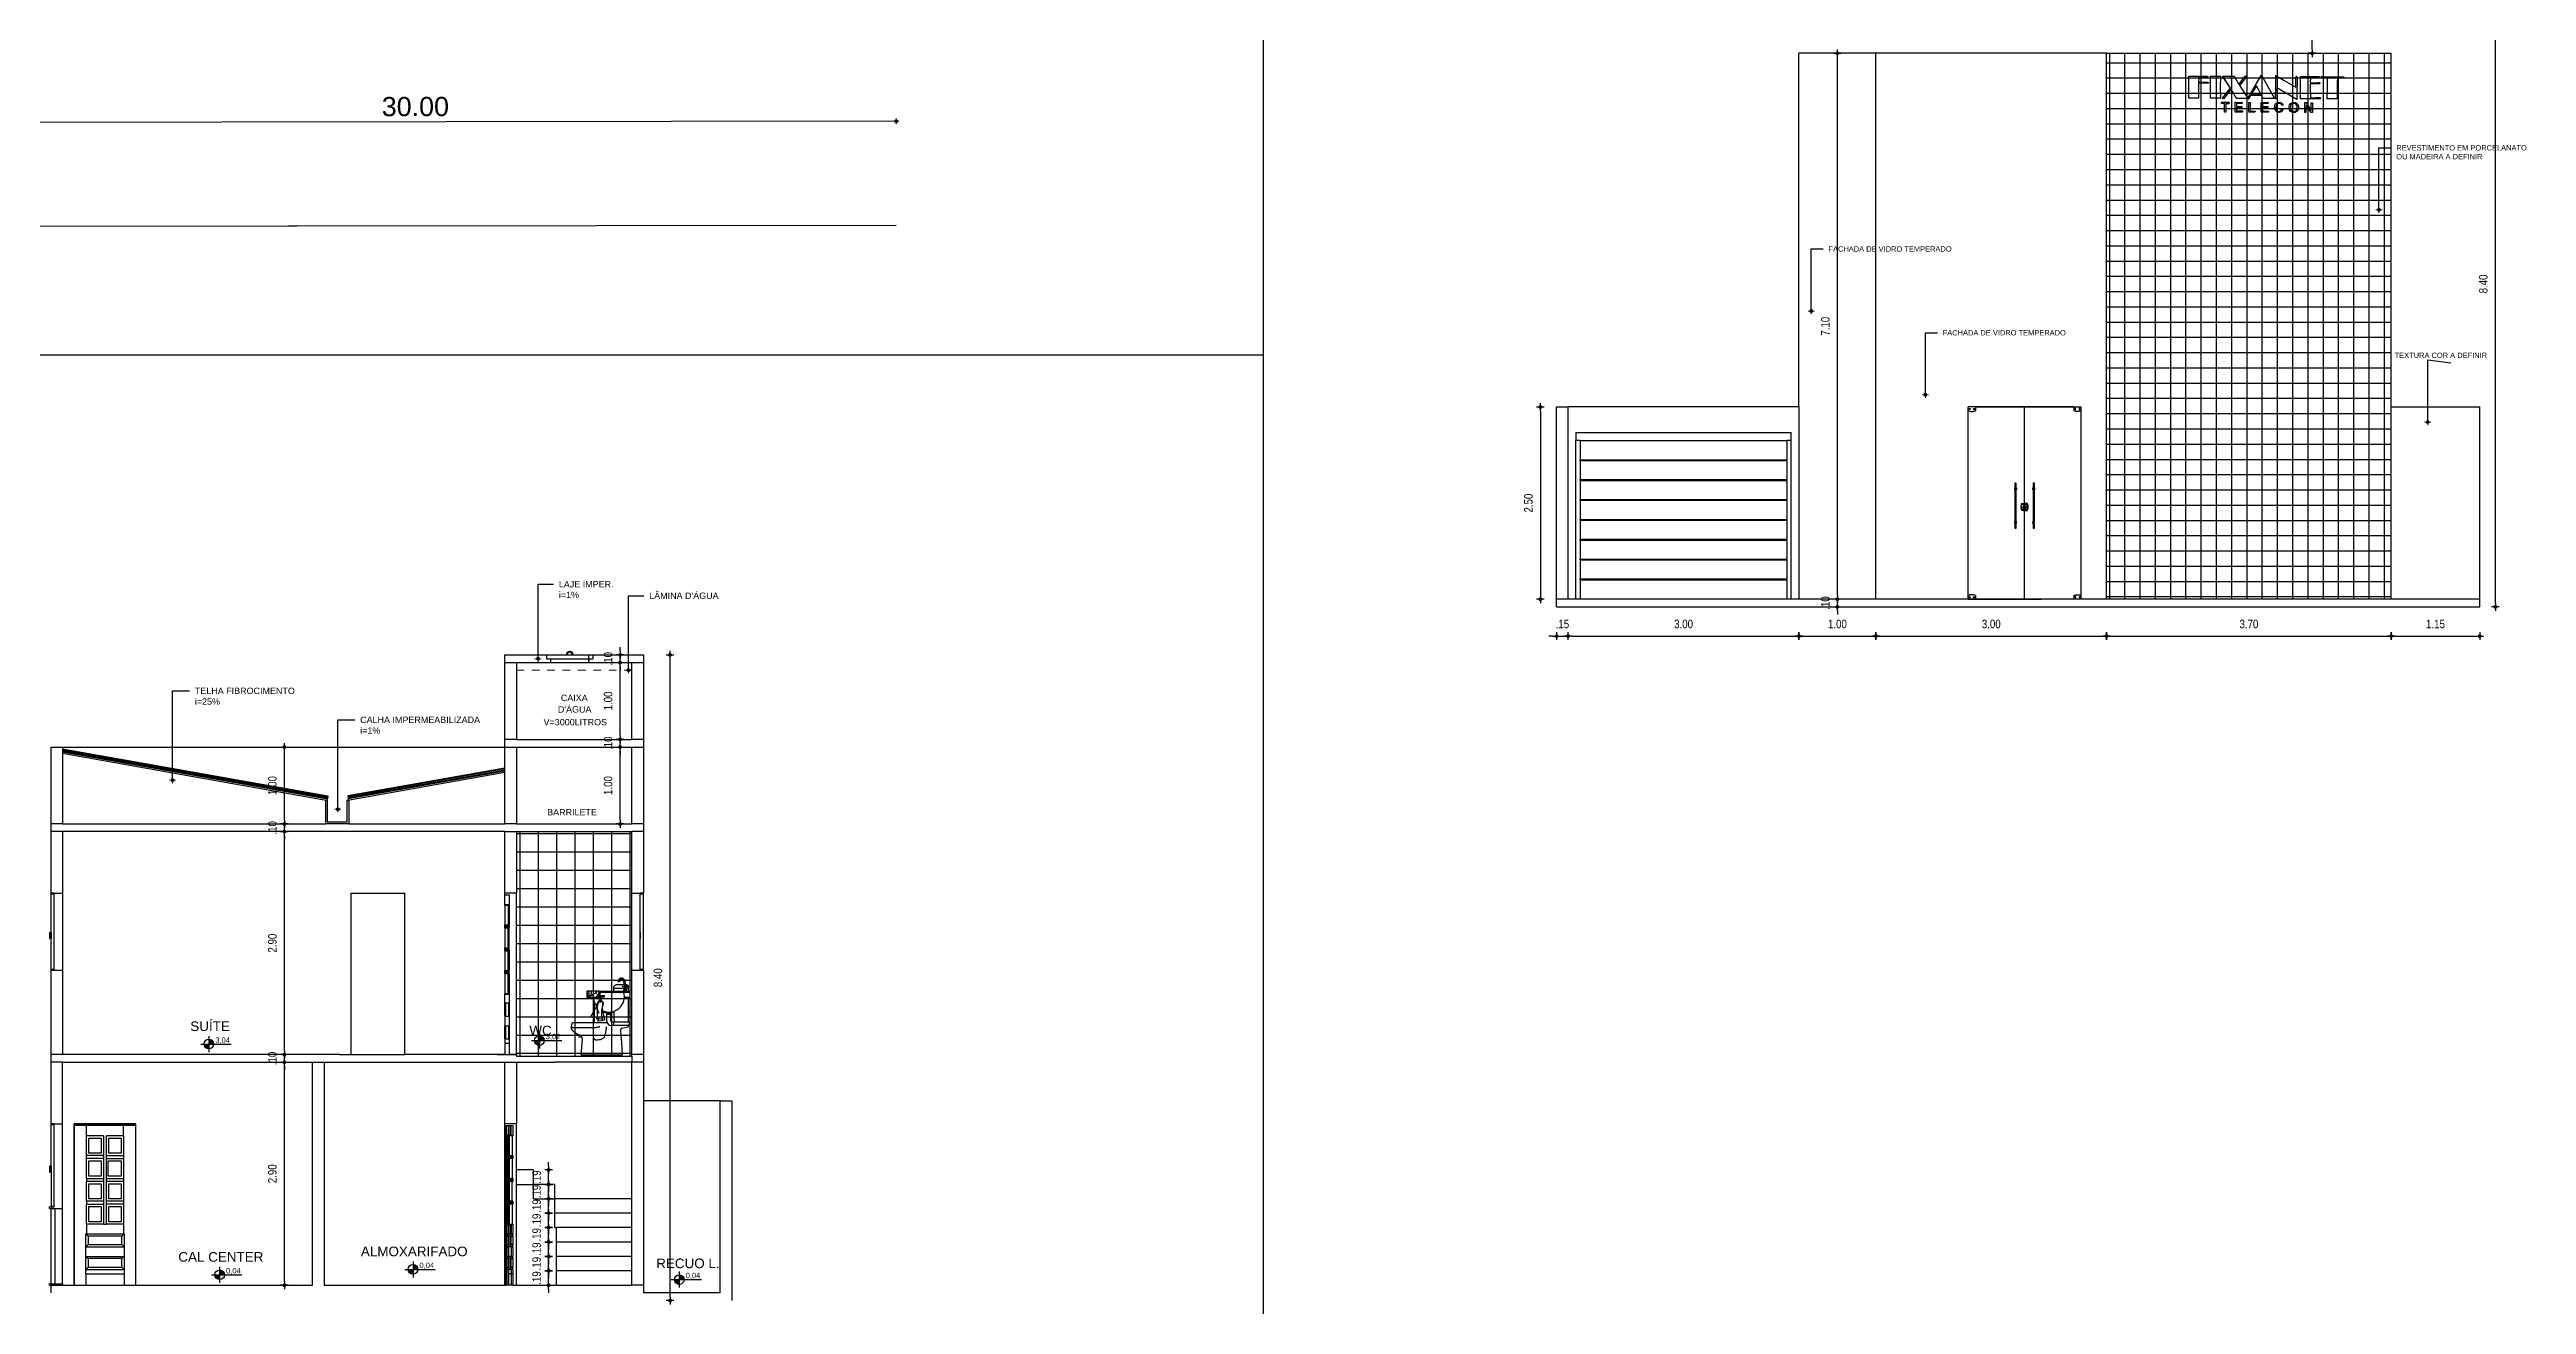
# Model space of a CAD drawing. Header units: millimetres. Extents: x 3212 to 6878, y 1640 to 3386.
# Drawn here: x 3299.32 to 3331.52, y 1655.49 to 1671.81 of the extents above; entities that cross this region are included whole.
import ezdxf
from ezdxf.enums import TextEntityAlignment as Align

# ---------------------------------------------------------------- set-up
doc = ezdxf.new("R2010")
doc.units = ezdxf.units.MM
doc.header["$LTSCALE"] = 0.8
doc.linetypes.add('HIDDEN2', pattern=[0.1875, 0.125, -0.0625])
for name, color, linetype in [('A-PEN-08', 8, 'Continuous'), ('A-PEN-B', 5, 'Continuous'), ('A-PEN-C', 4, 'Continuous'), ('A-PEN-G', 3, 'Continuous'), ('A-PEN-R', 1, 'Continuous'), ('A-PEN-W', 7, 'Continuous'), ('A-PEN-Y', 2, 'Continuous'), ('COTA', 2, 'Continuous'), ('E-Pen-B', 5, 'Continuous'), ('NIVEIS', 1, 'Continuous'), ('P2', 1, 'Continuous'), ('SectionCutEdges', 7, 'Continuous')]:
    doc.layers.add(name, color=color, linetype=linetype)
for name, color, linetype, lineweight in [('A-TXT-G', 3, 'Continuous', 30), ('COTAS', 53, 'Continuous', 9), ('E-Pen-C', 4, 'Continuous', 15)]:
    doc.layers.add(name, color=color, linetype=linetype, lineweight=lineweight)
doc.styles.add('ARIAL', font='arial.ttf', dxfattribs={"height": 2})
doc.styles.add('CARIMBO_DADOS', font='arial.ttf', dxfattribs={"height": 0.1})
doc.styles.add('F2', font='ARIALN.TTF')
doc.styles.get("Standard").update_dxf_attribs({"font": 'arial.ttf'})
doc.styles.add('T20', font='PORT2', dxfattribs={"height": 0.2})
doc.styles.add('TEXT', font='arial.ttf')
doc.dimstyles.new('ARQUITETURA', dxfattribs={"dimtxt": 0.11, "dimasz": 0.05, "dimexe": 0.1, "dimexo": 0, "dimgap": 0.1, "dimtad": 1, "dimzin": 5, "dimdsep": 46, "dimtxsty": 'F2', "dimblk": 'COTA', "dimcen": 0, "dimse1": 1, "dimse2": 1, "dimadec": 0, "dimazin": 0, "dimtfac": 2, "dimtix": 1, "dimtmove": 2, "dimatfit": 3, "dimldrblk": 'COTA', "dimfxl": 0, "dimtolj": 1, "dimtzin": 5, "dimarcsym": 0})
doc.dimstyles.new('COTAS_EXTERNAS', dxfattribs={"dimtxt": 0.1, "dimasz": 0.01, "dimexe": 0, "dimexo": 0, "dimgap": 0.07, "dimtad": 1, "dimzin": 5, "dimdsep": 46, "dimtxsty": 'CARIMBO_DADOS', "dimblk1": 'CIRCULOS', "dimblk2": 'CIRCULOS', "dimsah": 1, "dimcen": 0, "dimse1": 1, "dimse2": 1, "dimclrd": 8, "dimclre": 8, "dimclrt": 230, "dimadec": 0, "dimazin": 0, "dimtfac": 100, "dimtix": 1, "dimtmove": 2, "dimatfit": 3, "dimldrblk": 'CIRCULOS', "dimfxl": 0, "dimtolj": 1, "dimtzin": 5, "dimarcsym": 0})
doc.dimstyles.get("Standard").update_dxf_attribs({"dimtxt": 0.18, "dimasz": 0.18, "dimexe": 0.18, "dimexo": 0.0625, "dimgap": 0.09, "dimtad": 0, "dimtih": 1, "dimtoh": 1, "dimdec": 4, "dimzin": 0, "dimdsep": 46, "dimtxsty": 'Standard', "dimcen": 0.09, "dimadec": 0, "dimazin": 0, "dimtfac": 1, "dimtdec": 4, "dimtofl": 0, "dimtmove": 0, "dimatfit": 3, "dimfxl": 0, "dimtolj": 1, "dimtzin": 0, "dimarcsym": 0})

msp = doc.modelspace()

# ---------------------------------------------------------------- texts
at = {"color": 230, "attachment_point": 5, "style": 'CARIMBO_DADOS'}
for s, insert, char_height in [("D'ÁGUA", (3306.146, 1663.231), 0.0833), ('CAIXA', (3306.141, 1663.38), 0.0833), ('V=3000LITROS', (3306.154, 1663.065), 0.08333), ('BARRILETE', (3306.112, 1661.894), 0.0833), ('SUÍTE', (3301.406, 1659.11), 0.125), ('WC', (3305.702, 1659.054), 0.125), ('CAL CENTER', (3301.546, 1656.109), 0.125), ('ALMOXARIFADO', (3304.06, 1656.18), 0.12499), ('RECUO L.', (3307.618, 1656.025), 0.125)]:
    msp.add_mtext(s, dxfattribs=dict(at, insert=insert, char_height=char_height))
at = {"layer": 'A-PEN-08', "color": 230, "ltscale": 0.05, "attachment_point": 1, "style": 'CARIMBO_DADOS'}
for s, insert, char_height in [('REVESTIMENTO EM PORCELANATO \\POU MADEIRA A DEFINIR', (3329.827, 1670.571), 0.06944), ('FACHADA DE VIDRO TEMPERADO', (3322.446, 1669.255), 0.06944), ('FACHADA DE VIDRO TEMPERADO', (3323.931, 1668.165), 0.06944), ('TEXTURA COR A DEFINIR', (3329.806, 1667.872), 0.06944), ('LAJE IMPER. \\Pi=1%', (3305.94, 1664.901), 0.08333), ("LÂMINA D'ÁGUA", (3307.115, 1664.751), 0.08333), ('TELHA FIBROCIMENTO\\Pi=25%', (3301.208, 1663.514), 0.08333), ('CALHA IMPERMEABILIZADA\\Pi=1%', (3303.357, 1663.137), 0.08333)]:
    msp.add_mtext(s, dxfattribs=dict(at, insert=insert, char_height=char_height))

# ---------------------------------------------------------------- blocks, each defined once
blk = doc.blocks.new('CIRCULOS')
at = {"layer": 'COTAS'}
for p, q in [((-4, 0), (4, 0)), ((0, 4), (0, -4))]:
    blk.add_line(p, q, dxfattribs=at)
for radius in [2, 1]:
    blk.add_circle((0, 0), radius, dxfattribs=at)
blk = doc.blocks.new('cotas')
at = {"layer": 'A-PEN-Y'}
h = blk.add_hatch(color=256, dxfattribs=at)
h.paths.add_polyline_path([(0.135, 0, 0.414214), (0, 0.135), (0, 0)])
h.paths.add_polyline_path([(0, 0), (-0.135, 0, 0.414214), (0, -0.135)])
at = {"layer": 'A-PEN-W'}
for p, q in [((-0.223, 0), (0.621, 0)), ((0, 0.223), (0, -0.223))]:
    blk.add_line(p, q, dxfattribs=at)
blk.add_circle((0, 0), 0.135, dxfattribs=at)
at = {"layer": 'A-PEN-W', "style": 'T20'}
blk.add_attdef('COTA', (0.167, 0.038), '', height=0.15, dxfattribs=at)
blk = doc.blocks.new('COTA')
at = {"layer": 'COTA'}
for p, q in [((-1, 0), (1, 0)), ((0, 1), (0, -1))]:
    blk.add_line(p, q, dxfattribs=at)
at = {"layer": 'COTA', "const_width": 0.5}
blk.add_lwpolyline([(-0.25, 0, 1), (0.25, 0, 1)], format="xyb", close=True, dxfattribs=at)
blk = doc.blocks.new('*D186')
at = {"layer": 'COTAS', "color": 0, "lineweight": -2, "transparency": 16777216}
blk.add_line((3302.372, 1655.791), (3302.372, 1658.591), dxfattribs=at)
at = {"layer": 'Defpoints', "color": 0, "transparency": 16777216}
for p in [(3302.293, 1658.641), (3302.372, 1658.641), (3302.293, 1655.741)]:
    blk.add_point(p, dxfattribs=at)
at = {"layer": 'COTAS', "color": 0, "lineweight": -2, "transparency": 16777216, "xscale": 0.05, "yscale": 0.05, "zscale": 0.05}
for p, rotation in [((3302.372, 1658.641), 90), ((3302.372, 1655.741), 270)]:
    blk.add_blockref('COTA', p, dxfattribs=dict(at, rotation=rotation))
at = {"layer": 'COTAS', "color": 0, "transparency": 16777216, "insert": (3302.216, 1657.191), "char_height": 0.11, "attachment_point": 5, "rotation": 90, "style": 'F2'}
blk.add_mtext('\\A1;2.90', dxfattribs=at)
blk = doc.blocks.new('*D187')
at = {"layer": 'COTAS', "color": 0, "lineweight": -2, "transparency": 16777216}
for p, q in [((3302.372, 1658.791), (3302.372, 1658.841)), ((3302.372, 1658.641), (3302.372, 1658.741)), ((3302.372, 1658.591), (3302.372, 1658.541))]:
    blk.add_line(p, q, dxfattribs=at)
at = {"layer": 'Defpoints', "color": 0, "transparency": 16777216}
for p in [(3302.372, 1658.741), (3302.372, 1658.741), (3302.293, 1658.641)]:
    blk.add_point(p, dxfattribs=at)
at = {"layer": 'COTAS', "color": 0, "lineweight": -2, "transparency": 16777216, "xscale": 0.05, "yscale": 0.05, "zscale": 0.05}
for p, rotation in [((3302.372, 1658.741), 270), ((3302.372, 1658.641), 90)]:
    blk.add_blockref('COTA', p, dxfattribs=dict(at, rotation=rotation))
at = {"layer": 'COTAS', "color": 0, "transparency": 16777216, "insert": (3302.216, 1658.691), "char_height": 0.11, "attachment_point": 5, "rotation": 90, "style": 'F2'}
blk.add_mtext('\\A1;.10', dxfattribs=at)
blk = doc.blocks.new('*D189')
at = {"layer": 'COTAS', "color": 0, "lineweight": -2, "transparency": 16777216}
blk.add_line((3302.372, 1658.791), (3302.372, 1661.591), dxfattribs=at)
at = {"layer": 'Defpoints', "color": 0, "transparency": 16777216}
for p in [(3302.364, 1661.641), (3302.372, 1661.641), (3302.372, 1658.741)]:
    blk.add_point(p, dxfattribs=at)
at = {"layer": 'COTAS', "color": 0, "lineweight": -2, "transparency": 16777216, "xscale": 0.05, "yscale": 0.05, "zscale": 0.05}
for p, rotation in [((3302.372, 1661.641), 90), ((3302.372, 1658.741), 270)]:
    blk.add_blockref('COTA', p, dxfattribs=dict(at, rotation=rotation))
at = {"layer": 'COTAS', "color": 0, "transparency": 16777216, "insert": (3302.216, 1660.191), "char_height": 0.11, "attachment_point": 5, "rotation": 90, "style": 'F2'}
blk.add_mtext('\\A1;2.90', dxfattribs=at)
blk = doc.blocks.new('*D190')
at = {"layer": 'COTAS', "color": 0, "lineweight": -2, "transparency": 16777216}
for p, q in [((3302.372, 1661.791), (3302.372, 1661.841)), ((3302.372, 1661.641), (3302.372, 1661.741)), ((3302.372, 1661.591), (3302.372, 1661.541))]:
    blk.add_line(p, q, dxfattribs=at)
at = {"layer": 'Defpoints', "color": 0, "transparency": 16777216}
for p in [(3302.364, 1661.641), (3302.372, 1661.741), (3302.381, 1661.741)]:
    blk.add_point(p, dxfattribs=at)
at = {"layer": 'COTAS', "color": 0, "lineweight": -2, "transparency": 16777216, "xscale": 0.05, "yscale": 0.05, "zscale": 0.05}
for p, rotation in [((3302.372, 1661.741), 270), ((3302.372, 1661.641), 90)]:
    blk.add_blockref('COTA', p, dxfattribs=dict(at, rotation=rotation))
at = {"layer": 'COTAS', "color": 0, "transparency": 16777216, "insert": (3302.216, 1661.691), "char_height": 0.11, "attachment_point": 5, "rotation": 90, "style": 'F2'}
blk.add_mtext('\\A1;.10', dxfattribs=at)
blk = doc.blocks.new('*D191')
at = {"layer": 'COTAS', "color": 0, "lineweight": -2, "transparency": 16777216}
blk.add_line((3302.372, 1661.791), (3302.372, 1662.691), dxfattribs=at)
at = {"layer": 'Defpoints', "color": 0, "transparency": 16777216}
for p in [(3299.489, 1662.741), (3302.372, 1662.741), (3302.381, 1661.741)]:
    blk.add_point(p, dxfattribs=at)
at = {"layer": 'COTAS', "color": 0, "lineweight": -2, "transparency": 16777216, "xscale": 0.05, "yscale": 0.05, "zscale": 0.05}
for p, rotation in [((3302.372, 1662.741), 90), ((3302.372, 1661.741), 270)]:
    blk.add_blockref('COTA', p, dxfattribs=dict(at, rotation=rotation))
at = {"layer": 'COTAS', "color": 0, "transparency": 16777216, "insert": (3302.216, 1662.241), "char_height": 0.11, "attachment_point": 5, "rotation": 90, "style": 'F2'}
blk.add_mtext('\\A1;1.00', dxfattribs=at)
blk = doc.blocks.new('*D192')
at = {"layer": 'COTAS', "color": 0, "lineweight": -2, "transparency": 16777216}
for p, q in [((3305.807, 1655.978), (3305.807, 1656.028)), ((3305.807, 1655.741), (3305.807, 1655.928)), ((3305.807, 1655.691), (3305.807, 1655.641))]:
    blk.add_line(p, q, dxfattribs=at)
at = {"layer": 'Defpoints', "color": 0, "transparency": 16777216}
for p in [(3305.807, 1655.928), (3306.399, 1655.928), (3306.399, 1655.741)]:
    blk.add_point(p, dxfattribs=at)
at = {"layer": 'COTAS', "color": 0, "lineweight": -2, "transparency": 16777216, "xscale": 0.05, "yscale": 0.05, "zscale": 0.05}
for p, rotation in [((3305.807, 1655.928), 270), ((3305.807, 1655.741), 90)]:
    blk.add_blockref('COTA', p, dxfattribs=dict(at, rotation=rotation))
at = {"layer": 'COTAS', "color": 0, "transparency": 16777216, "insert": (3305.651, 1655.835), "char_height": 0.11, "attachment_point": 5, "rotation": 90, "style": 'F2'}
blk.add_mtext('\\A1;.19', dxfattribs=at)
blk = doc.blocks.new('*D193')
at = {"layer": 'COTAS', "color": 0, "lineweight": -2, "transparency": 16777216}
for p, q in [((3305.807, 1656.166), (3305.807, 1656.216)), ((3305.807, 1655.928), (3305.807, 1656.116)), ((3305.807, 1655.878), (3305.807, 1655.828))]:
    blk.add_line(p, q, dxfattribs=at)
at = {"layer": 'Defpoints', "color": 0, "transparency": 16777216}
for p in [(3305.807, 1656.116), (3306.103, 1656.116), (3306.399, 1655.928)]:
    blk.add_point(p, dxfattribs=at)
at = {"layer": 'COTAS', "color": 0, "lineweight": -2, "transparency": 16777216, "xscale": 0.05, "yscale": 0.05, "zscale": 0.05}
for p, rotation in [((3305.807, 1656.116), 270), ((3305.807, 1655.928), 90)]:
    blk.add_blockref('COTA', p, dxfattribs=dict(at, rotation=rotation))
at = {"layer": 'COTAS', "color": 0, "transparency": 16777216, "insert": (3305.651, 1656.022), "char_height": 0.11, "attachment_point": 5, "rotation": 90, "style": 'F2'}
blk.add_mtext('\\A1;.19', dxfattribs=at)
blk = doc.blocks.new('*D194')
at = {"layer": 'COTAS', "color": 0, "lineweight": -2, "transparency": 16777216}
for p, q in [((3305.807, 1656.353), (3305.807, 1656.403)), ((3305.807, 1656.116), (3305.807, 1656.303)), ((3305.807, 1656.066), (3305.807, 1656.016))]:
    blk.add_line(p, q, dxfattribs=at)
at = {"layer": 'Defpoints', "color": 0, "transparency": 16777216}
for p in [(3305.807, 1656.303), (3306.103, 1656.116), (3306.104, 1656.303)]:
    blk.add_point(p, dxfattribs=at)
at = {"layer": 'COTAS', "color": 0, "lineweight": -2, "transparency": 16777216, "xscale": 0.05, "yscale": 0.05, "zscale": 0.05}
for p, rotation in [((3305.807, 1656.303), 270), ((3305.807, 1656.116), 90)]:
    blk.add_blockref('COTA', p, dxfattribs=dict(at, rotation=rotation))
at = {"layer": 'COTAS', "color": 0, "transparency": 16777216, "insert": (3305.651, 1656.21), "char_height": 0.11, "attachment_point": 5, "rotation": 90, "style": 'F2'}
blk.add_mtext('\\A1;.19', dxfattribs=at)
blk = doc.blocks.new('*D195')
at = {"layer": 'COTAS', "color": 0, "lineweight": -2, "transparency": 16777216}
for p, q in [((3305.807, 1656.541), (3305.807, 1656.591)), ((3305.807, 1656.303), (3305.807, 1656.491)), ((3305.807, 1656.253), (3305.807, 1656.203))]:
    blk.add_line(p, q, dxfattribs=at)
at = {"layer": 'Defpoints', "color": 0, "transparency": 16777216}
for p in [(3305.807, 1656.491), (3306.106, 1656.491), (3306.104, 1656.303)]:
    blk.add_point(p, dxfattribs=at)
at = {"layer": 'COTAS', "color": 0, "lineweight": -2, "transparency": 16777216, "xscale": 0.05, "yscale": 0.05, "zscale": 0.05}
for p, rotation in [((3305.807, 1656.491), 270), ((3305.807, 1656.303), 90)]:
    blk.add_blockref('COTA', p, dxfattribs=dict(at, rotation=rotation))
at = {"layer": 'COTAS', "color": 0, "transparency": 16777216, "insert": (3305.651, 1656.397), "char_height": 0.11, "attachment_point": 5, "rotation": 90, "style": 'F2'}
blk.add_mtext('\\A1;.19', dxfattribs=at)
blk = doc.blocks.new('*D196')
at = {"layer": 'COTAS', "color": 0, "lineweight": -2, "transparency": 16777216}
for p, q in [((3305.807, 1656.728), (3305.807, 1656.778)), ((3305.807, 1656.491), (3305.807, 1656.678)), ((3305.807, 1656.441), (3305.807, 1656.391))]:
    blk.add_line(p, q, dxfattribs=at)
at = {"layer": 'Defpoints', "color": 0, "transparency": 16777216}
for p in [(3305.807, 1656.678), (3306.103, 1656.678), (3306.106, 1656.491)]:
    blk.add_point(p, dxfattribs=at)
at = {"layer": 'COTAS', "color": 0, "lineweight": -2, "transparency": 16777216, "xscale": 0.05, "yscale": 0.05, "zscale": 0.05}
for p, rotation in [((3305.807, 1656.678), 270), ((3305.807, 1656.491), 90)]:
    blk.add_blockref('COTA', p, dxfattribs=dict(at, rotation=rotation))
at = {"layer": 'COTAS', "color": 0, "transparency": 16777216, "insert": (3305.651, 1656.585), "char_height": 0.11, "attachment_point": 5, "rotation": 90, "style": 'F2'}
blk.add_mtext('\\A1;.19', dxfattribs=at)
blk = doc.blocks.new('*D197')
at = {"layer": 'COTAS', "color": 0, "lineweight": -2, "transparency": 16777216}
for p, q in [((3305.807, 1656.916), (3305.807, 1656.966)), ((3305.807, 1656.678), (3305.807, 1656.866)), ((3305.807, 1656.628), (3305.807, 1656.578))]:
    blk.add_line(p, q, dxfattribs=at)
at = {"layer": 'Defpoints', "color": 0, "transparency": 16777216}
for p in [(3305.807, 1656.866), (3306.116, 1656.866), (3306.103, 1656.678)]:
    blk.add_point(p, dxfattribs=at)
at = {"layer": 'COTAS', "color": 0, "lineweight": -2, "transparency": 16777216, "xscale": 0.05, "yscale": 0.05, "zscale": 0.05}
for p, rotation in [((3305.807, 1656.866), 270), ((3305.807, 1656.678), 90)]:
    blk.add_blockref('COTA', p, dxfattribs=dict(at, rotation=rotation))
at = {"layer": 'COTAS', "color": 0, "transparency": 16777216, "insert": (3305.651, 1656.772), "char_height": 0.11, "attachment_point": 5, "rotation": 90, "style": 'F2'}
blk.add_mtext('\\A1;.19', dxfattribs=at)
blk = doc.blocks.new('*D198')
at = {"layer": 'COTAS', "color": 0, "lineweight": -2, "transparency": 16777216}
for p, q in [((3305.807, 1657.103), (3305.807, 1657.153)), ((3305.807, 1656.866), (3305.807, 1657.053)), ((3305.807, 1656.816), (3305.807, 1656.766))]:
    blk.add_line(p, q, dxfattribs=at)
at = {"layer": 'Defpoints', "color": 0, "transparency": 16777216}
for p in [(3305.807, 1657.053), (3305.889, 1657.053), (3306.116, 1656.866)]:
    blk.add_point(p, dxfattribs=at)
at = {"layer": 'COTAS', "color": 0, "lineweight": -2, "transparency": 16777216, "xscale": 0.05, "yscale": 0.05, "zscale": 0.05}
for p, rotation in [((3305.807, 1657.053), 270), ((3305.807, 1656.866), 90)]:
    blk.add_blockref('COTA', p, dxfattribs=dict(at, rotation=rotation))
at = {"layer": 'COTAS', "color": 0, "transparency": 16777216, "insert": (3305.651, 1656.96), "char_height": 0.11, "attachment_point": 5, "rotation": 90, "style": 'F2'}
blk.add_mtext('\\A1;.19', dxfattribs=at)
blk = doc.blocks.new('*D199')
at = {"layer": 'COTAS', "color": 0, "lineweight": -2, "transparency": 16777216}
for p, q in [((3305.807, 1657.291), (3305.807, 1657.341)), ((3305.807, 1657.053), (3305.807, 1657.241)), ((3305.807, 1657.003), (3305.807, 1656.953))]:
    blk.add_line(p, q, dxfattribs=at)
at = {"layer": 'Defpoints', "color": 0, "transparency": 16777216}
for p in [(3305.609, 1657.241), (3305.807, 1657.241), (3305.889, 1657.053)]:
    blk.add_point(p, dxfattribs=at)
at = {"layer": 'COTAS', "color": 0, "lineweight": -2, "transparency": 16777216, "xscale": 0.05, "yscale": 0.05, "zscale": 0.05}
for p, rotation in [((3305.807, 1657.241), 270), ((3305.807, 1657.053), 90)]:
    blk.add_blockref('COTA', p, dxfattribs=dict(at, rotation=rotation))
at = {"layer": 'COTAS', "color": 0, "transparency": 16777216, "insert": (3305.651, 1657.147), "char_height": 0.11, "attachment_point": 5, "rotation": 90, "style": 'F2'}
blk.add_mtext('\\A1;.19', dxfattribs=at)
blk = doc.blocks.new('*D201')
at = {"layer": 'COTAS', "color": 0, "lineweight": -2, "transparency": 16777216}
blk.add_line((3306.737, 1661.791), (3306.737, 1662.691), dxfattribs=at)
at = {"layer": 'Defpoints', "color": 0, "transparency": 16777216}
for p in [(3306.704, 1662.741), (3306.737, 1662.741), (3306.704, 1661.741)]:
    blk.add_point(p, dxfattribs=at)
at = {"layer": 'COTAS', "color": 0, "lineweight": -2, "transparency": 16777216, "xscale": 0.05, "yscale": 0.05, "zscale": 0.05}
for p, rotation in [((3306.737, 1662.741), 90), ((3306.737, 1661.741), 270)]:
    blk.add_blockref('COTA', p, dxfattribs=dict(at, rotation=rotation))
at = {"layer": 'COTAS', "color": 0, "transparency": 16777216, "insert": (3306.581, 1662.241), "char_height": 0.11, "attachment_point": 5, "rotation": 90, "style": 'F2'}
blk.add_mtext('\\A1;1.00', dxfattribs=at)
blk = doc.blocks.new('*D202')
at = {"layer": 'COTAS', "color": 0, "lineweight": -2, "transparency": 16777216}
for p, q in [((3306.737, 1662.891), (3306.737, 1662.941)), ((3306.737, 1662.741), (3306.737, 1662.841)), ((3306.737, 1662.691), (3306.737, 1662.641))]:
    blk.add_line(p, q, dxfattribs=at)
at = {"layer": 'Defpoints', "color": 0, "transparency": 16777216}
for p in [(3306.704, 1662.741), (3306.737, 1662.841), (3306.737, 1662.841)]:
    blk.add_point(p, dxfattribs=at)
at = {"layer": 'COTAS', "color": 0, "lineweight": -2, "transparency": 16777216, "xscale": 0.05, "yscale": 0.05, "zscale": 0.05}
for p, rotation in [((3306.737, 1662.841), 270), ((3306.737, 1662.741), 90)]:
    blk.add_blockref('COTA', p, dxfattribs=dict(at, rotation=rotation))
at = {"layer": 'COTAS', "color": 0, "transparency": 16777216, "insert": (3306.581, 1662.791), "char_height": 0.11, "attachment_point": 5, "rotation": 90, "style": 'F2'}
blk.add_mtext('\\A1;.10', dxfattribs=at)
blk = doc.blocks.new('*D203')
at = {"layer": 'COTAS', "color": 0, "lineweight": -2, "transparency": 16777216}
blk.add_line((3306.737, 1662.891), (3306.737, 1663.791), dxfattribs=at)
at = {"layer": 'Defpoints', "color": 0, "transparency": 16777216}
for p in [(3306.197, 1663.841), (3306.737, 1663.841), (3306.737, 1662.841)]:
    blk.add_point(p, dxfattribs=at)
at = {"layer": 'COTAS', "color": 0, "lineweight": -2, "transparency": 16777216, "xscale": 0.05, "yscale": 0.05, "zscale": 0.05}
for p, rotation in [((3306.737, 1663.841), 90), ((3306.737, 1662.841), 270)]:
    blk.add_blockref('COTA', p, dxfattribs=dict(at, rotation=rotation))
at = {"layer": 'COTAS', "color": 0, "transparency": 16777216, "insert": (3306.581, 1663.341), "char_height": 0.11, "attachment_point": 5, "rotation": 90, "style": 'F2'}
blk.add_mtext('\\A1;1.00', dxfattribs=at)
blk = doc.blocks.new('*D204')
at = {"layer": 'COTAS', "color": 0, "lineweight": -2, "transparency": 16777216}
for p, q in [((3306.737, 1663.991), (3306.737, 1664.041)), ((3306.737, 1663.841), (3306.737, 1663.941)), ((3306.737, 1663.791), (3306.737, 1663.741))]:
    blk.add_line(p, q, dxfattribs=at)
at = {"layer": 'Defpoints', "color": 0, "transparency": 16777216}
for p in [(3306.197, 1663.841), (3306.737, 1663.941), (3306.737, 1663.941)]:
    blk.add_point(p, dxfattribs=at)
at = {"layer": 'COTAS', "color": 0, "lineweight": -2, "transparency": 16777216, "xscale": 0.05, "yscale": 0.05, "zscale": 0.05}
for p, rotation in [((3306.737, 1663.941), 270), ((3306.737, 1663.841), 90)]:
    blk.add_blockref('COTA', p, dxfattribs=dict(at, rotation=rotation))
at = {"layer": 'COTAS', "color": 0, "transparency": 16777216, "insert": (3306.581, 1663.891), "char_height": 0.11, "attachment_point": 5, "rotation": 90, "style": 'F2'}
blk.add_mtext('\\A1;.10', dxfattribs=at)
blk = doc.blocks.new('*D205')
at = {"layer": 'COTAS', "color": 0, "lineweight": -2, "transparency": 16777216}
for p, q in [((3322.562, 1664.715), (3322.562, 1664.765)), ((3322.562, 1664.565), (3322.562, 1664.665)), ((3322.562, 1664.515), (3322.562, 1664.465))]:
    blk.add_line(p, q, dxfattribs=at)
at = {"layer": 'Defpoints', "color": 0, "transparency": 16777216}
for p in [(3322.555, 1664.565), (3322.562, 1664.665), (3322.562, 1664.665)]:
    blk.add_point(p, dxfattribs=at)
at = {"layer": 'COTAS', "color": 0, "lineweight": -2, "transparency": 16777216, "xscale": 0.05, "yscale": 0.05, "zscale": 0.05}
for p, rotation in [((3322.562, 1664.665), 270), ((3322.562, 1664.565), 90)]:
    blk.add_blockref('COTA', p, dxfattribs=dict(at, rotation=rotation))
at = {"layer": 'COTAS', "color": 0, "transparency": 16777216, "insert": (3322.406, 1664.615), "char_height": 0.11, "attachment_point": 5, "rotation": 90, "style": 'F2'}
blk.add_mtext('\\A1;.10', dxfattribs=at)
blk = doc.blocks.new('*D206')
at = {"layer": 'COTAS', "color": 0, "lineweight": -2, "transparency": 16777216}
blk.add_line((3322.562, 1664.715), (3322.562, 1671.715), dxfattribs=at)
at = {"layer": 'Defpoints', "color": 0, "transparency": 16777216}
for p in [(3322.562, 1671.765), (3322.562, 1671.765), (3322.562, 1664.665)]:
    blk.add_point(p, dxfattribs=at)
at = {"layer": 'COTAS', "color": 0, "lineweight": -2, "transparency": 16777216, "xscale": 0.05, "yscale": 0.05, "zscale": 0.05}
for p, rotation in [((3322.562, 1671.765), 90), ((3322.562, 1664.665), 270)]:
    blk.add_blockref('COTA', p, dxfattribs=dict(at, rotation=rotation))
at = {"layer": 'COTAS', "color": 0, "transparency": 16777216, "insert": (3322.406, 1668.215), "char_height": 0.11, "attachment_point": 5, "rotation": 90, "style": 'F2'}
blk.add_mtext('\\A1;7.10', dxfattribs=at)
blk = doc.blocks.new('*D208')
at = {"layer": 'COTAS', "color": 0, "lineweight": -2, "transparency": 16777216}
blk.add_line((3318.701, 1667.115), (3318.701, 1664.715), dxfattribs=at)
at = {"layer": 'Defpoints', "color": 0, "transparency": 16777216}
for p in [(3318.912, 1667.165), (3318.701, 1664.665), (3318.912, 1664.665)]:
    blk.add_point(p, dxfattribs=at)
at = {"layer": 'COTAS', "color": 0, "lineweight": -2, "transparency": 16777216, "xscale": 0.05, "yscale": 0.05, "zscale": 0.05}
for p, rotation in [((3318.701, 1667.165), 90), ((3318.701, 1664.665), 270)]:
    blk.add_blockref('COTA', p, dxfattribs=dict(at, rotation=rotation))
at = {"layer": 'COTAS', "color": 0, "transparency": 16777216, "insert": (3318.545, 1665.915), "char_height": 0.11, "attachment_point": 5, "rotation": 90, "style": 'F2'}
blk.add_mtext('\\A1;2.50', dxfattribs=at)
blk = doc.blocks.new('*D209')
at = {"layer": 'COTAS', "color": 0, "lineweight": -2, "transparency": 16777216}
for p, q in [((3318.862, 1664.185), (3318.812, 1664.185)), ((3318.912, 1664.185), (3319.062, 1664.185)), ((3319.112, 1664.185), (3319.162, 1664.185))]:
    blk.add_line(p, q, dxfattribs=at)
at = {"layer": 'Defpoints', "color": 0, "transparency": 16777216}
for p in [(3318.912, 1664.665), (3319.062, 1664.665), (3319.062, 1664.185)]:
    blk.add_point(p, dxfattribs=at)
at = {"layer": 'COTAS', "color": 0, "lineweight": -2, "transparency": 16777216, "xscale": 0.05, "yscale": 0.05, "zscale": 0.05}
blk.add_blockref('COTA', (3318.912, 1664.185), dxfattribs=at)
at = {"layer": 'COTAS', "color": 0, "lineweight": -2, "transparency": 16777216, "xscale": 0.05, "yscale": 0.05, "zscale": 0.05, "rotation": 180}
blk.add_blockref('COTA', (3319.062, 1664.185), dxfattribs=at)
at = {"layer": 'COTAS', "color": 0, "transparency": 16777216, "insert": (3318.987, 1664.342), "char_height": 0.11, "attachment_point": 5, "style": 'F2'}
blk.add_mtext('\\A1;.15', dxfattribs=at)
blk = doc.blocks.new('*D210')
at = {"layer": 'COTAS', "color": 0, "lineweight": -2, "transparency": 16777216}
blk.add_line((3319.112, 1664.185), (3322.012, 1664.185), dxfattribs=at)
at = {"layer": 'Defpoints', "color": 0, "transparency": 16777216}
for p in [(3322.062, 1666.97), (3319.062, 1664.665), (3322.062, 1664.185)]:
    blk.add_point(p, dxfattribs=at)
at = {"layer": 'COTAS', "color": 0, "lineweight": -2, "transparency": 16777216, "xscale": 0.05, "yscale": 0.05, "zscale": 0.05, "rotation": 180}
blk.add_blockref('COTA', (3319.062, 1664.185), dxfattribs=at)
at = {"layer": 'COTAS', "color": 0, "lineweight": -2, "transparency": 16777216, "xscale": 0.05, "yscale": 0.05, "zscale": 0.05}
blk.add_blockref('COTA', (3322.062, 1664.185), dxfattribs=at)
at = {"layer": 'COTAS', "color": 0, "transparency": 16777216, "insert": (3320.562, 1664.342), "char_height": 0.11, "attachment_point": 5, "style": 'F2'}
blk.add_mtext('\\A1;3.00', dxfattribs=at)
blk = doc.blocks.new('*D211')
at = {"layer": 'COTAS', "color": 0, "lineweight": -2, "transparency": 16777216}
blk.add_line((3322.112, 1664.185), (3323.012, 1664.185), dxfattribs=at)
at = {"layer": 'Defpoints', "color": 0, "transparency": 16777216}
for p in [(3322.062, 1666.97), (3323.062, 1665.715), (3323.062, 1664.185)]:
    blk.add_point(p, dxfattribs=at)
at = {"layer": 'COTAS', "color": 0, "lineweight": -2, "transparency": 16777216, "xscale": 0.05, "yscale": 0.05, "zscale": 0.05, "rotation": 180}
blk.add_blockref('COTA', (3322.062, 1664.185), dxfattribs=at)
at = {"layer": 'COTAS', "color": 0, "lineweight": -2, "transparency": 16777216, "xscale": 0.05, "yscale": 0.05, "zscale": 0.05}
blk.add_blockref('COTA', (3323.062, 1664.185), dxfattribs=at)
at = {"layer": 'COTAS', "color": 0, "transparency": 16777216, "insert": (3322.562, 1664.342), "char_height": 0.11, "attachment_point": 5, "style": 'F2'}
blk.add_mtext('\\A1;1.00', dxfattribs=at)
blk = doc.blocks.new('*D212')
at = {"layer": 'COTAS', "color": 0, "lineweight": -2, "transparency": 16777216}
blk.add_line((3323.112, 1664.185), (3326.011, 1664.185), dxfattribs=at)
at = {"layer": 'Defpoints', "color": 0, "transparency": 16777216}
for p in [(3326.061, 1666.769), (3323.062, 1665.715), (3326.061, 1664.185)]:
    blk.add_point(p, dxfattribs=at)
at = {"layer": 'COTAS', "color": 0, "lineweight": -2, "transparency": 16777216, "xscale": 0.05, "yscale": 0.05, "zscale": 0.05, "rotation": 180}
blk.add_blockref('COTA', (3323.062, 1664.185), dxfattribs=at)
at = {"layer": 'COTAS', "color": 0, "lineweight": -2, "transparency": 16777216, "xscale": 0.05, "yscale": 0.05, "zscale": 0.05}
blk.add_blockref('COTA', (3326.061, 1664.185), dxfattribs=at)
at = {"layer": 'COTAS', "color": 0, "transparency": 16777216, "insert": (3324.562, 1664.342), "char_height": 0.11, "attachment_point": 5, "style": 'F2'}
blk.add_mtext('\\A1;3.00', dxfattribs=at)
blk = doc.blocks.new('*D213')
at = {"layer": 'COTAS', "color": 0, "lineweight": -2, "transparency": 16777216}
blk.add_line((3326.111, 1664.185), (3329.712, 1664.185), dxfattribs=at)
at = {"layer": 'Defpoints', "color": 0, "transparency": 16777216}
for p in [(3326.061, 1666.769), (3329.762, 1666.378), (3329.762, 1664.185)]:
    blk.add_point(p, dxfattribs=at)
at = {"layer": 'COTAS', "color": 0, "lineweight": -2, "transparency": 16777216, "xscale": 0.05, "yscale": 0.05, "zscale": 0.05, "rotation": 180}
blk.add_blockref('COTA', (3326.061, 1664.185), dxfattribs=at)
at = {"layer": 'COTAS', "color": 0, "lineweight": -2, "transparency": 16777216, "xscale": 0.05, "yscale": 0.05, "zscale": 0.05}
blk.add_blockref('COTA', (3329.762, 1664.185), dxfattribs=at)
at = {"layer": 'COTAS', "color": 0, "transparency": 16777216, "insert": (3327.912, 1664.342), "char_height": 0.11, "attachment_point": 5, "style": 'F2'}
blk.add_mtext('\\A1;3.70', dxfattribs=at)
blk = doc.blocks.new('*D214')
at = {"layer": 'COTAS', "color": 0, "lineweight": -2, "transparency": 16777216}
blk.add_line((3329.812, 1664.185), (3330.862, 1664.185), dxfattribs=at)
at = {"layer": 'Defpoints', "color": 0, "transparency": 16777216}
for p in [(3329.762, 1666.378), (3330.912, 1666.226), (3330.912, 1664.185)]:
    blk.add_point(p, dxfattribs=at)
at = {"layer": 'COTAS', "color": 0, "lineweight": -2, "transparency": 16777216, "xscale": 0.05, "yscale": 0.05, "zscale": 0.05, "rotation": 180}
blk.add_blockref('COTA', (3329.762, 1664.185), dxfattribs=at)
at = {"layer": 'COTAS', "color": 0, "lineweight": -2, "transparency": 16777216, "xscale": 0.05, "yscale": 0.05, "zscale": 0.05}
blk.add_blockref('COTA', (3330.912, 1664.185), dxfattribs=at)
at = {"layer": 'COTAS', "color": 0, "transparency": 16777216, "insert": (3330.337, 1664.342), "char_height": 0.11, "attachment_point": 5, "style": 'F2'}
blk.add_mtext('\\A1;1.15', dxfattribs=at)
blk = doc.blocks.new('*D233')
at = {"layer": 'COTAS', "color": 0, "lineweight": -2, "transparency": 16777216}
blk.add_line((3307.386, 1655.591), (3307.386, 1663.891), dxfattribs=at)
at = {"layer": 'Defpoints', "color": 0, "transparency": 16777216}
for p in [(3307.039, 1663.941), (3307.386, 1663.941), (3306.585, 1655.541)]:
    blk.add_point(p, dxfattribs=at)
at = {"layer": 'COTAS', "color": 0, "lineweight": -2, "transparency": 16777216, "xscale": 0.05, "yscale": 0.05, "zscale": 0.05}
for p, rotation in [((3307.386, 1663.941), 90), ((3307.386, 1655.541), 270)]:
    blk.add_blockref('COTA', p, dxfattribs=dict(at, rotation=rotation))
at = {"layer": 'COTAS', "color": 0, "transparency": 16777216, "insert": (3307.229, 1659.741), "char_height": 0.11, "attachment_point": 5, "rotation": 90, "style": 'F2'}
blk.add_mtext('\\A1;8.40', dxfattribs=at)
blk = doc.blocks.new('A$C387B19CA')
for p, q in [((0.344, 0.656), (0.218, 0.438)), ((0.27, 0.38), (0.27, 0.606)), ((0.32, 0.731), (0.67, 0.731)), ((0.335, 0.676), (0.335, 0.731)), ((0.615, 0.781), (0.61, 0.746)), ((0.617, 0.781), (0.612, 0.746)), ((0.619, 0.781), (0.614, 0.746)), ((0.616, 0.676), (0.67, 0.676)), ((0.628, 0.79), (0.621, 0.79)), ((0.63, 0.781), (0.635, 0.746)), ((0.633, 0.781), (0.638, 0.746)), ((0.634, 0.781), (0.639, 0.746)), ((0.315, 0.432), (0.306, 0.39)), ((0.41, 0.496), (0.371, 0.496)), ((0.414, 0.477), (0.455, 0.477)), ((0.414, 0.396), (0.414, 0.477)), ((0.455, 0.477), (0.455, 0.408)), ((0.498, 0.496), (0.459, 0.496)), ((0.66, 0.346), (0.464, 0.346)), ((0.47, 0.388), (0.47, 0.504)), ((0.475, 0.388), (0.66, 0.388)), ((0.49, 0.388), (0.49, 0.346)), ((0.67, 0.496), (0.66, 0.496)), ((0.67, 0.378), (0.67, 0.356))]:
    blk.add_line(p, q)
for points in [[(0.32, 0.746), (0.179, 0.746), (0.179, 0.676), (0.32, 0.676)], [(0.308, 0.398), (0.35, 0.404), (0.388, 0.41), (0.364, 0.535), (0.367, 0.603)], [(0.385, 0.676), (0.32, 0.676), (0.32, 0.746), (0.67, 0.746), (0.67, 0.731)], [(0.385, 0.676), (0.385, 0.691), (0.335, 0.691)], [(0.494, 0.781), (0.66, 0.781)], [(0.621, 0.79), (0.592, 0.798), (0.594, 0.804), (0.623, 0.795), (0.627, 0.795)], [(0.628, 0.79), (0.658, 0.798), (0.656, 0.804), (0.627, 0.795), (0.623, 0.795)]]:
    blk.add_lwpolyline(points)
for points in [[(0.345, 0.676), (0.335, 0.676), (0.335, 0.626), (0.345, 0.626)], [(0.345, 0.616), (0.335, 0.616), (0.335, 0.626), (0.345, 0.626)], [(0.54, 0.856), (0.565, 0.856), (0.565, 0.851), (0.54, 0.851)], [(0.64, 0.746), (0.61, 0.746), (0.615, 0.781), (0.635, 0.781)], [(0.632, 0.782), (0.617, 0.782), (0.617, 0.787), (0.632, 0.787)], [(0.627, 0.797), (0.623, 0.797), (0.623, 0.796), (0.627, 0.796)], [(0.41, 0.501), (0.459, 0.501), (0.459, 0.48), (0.41, 0.48)]]:
    blk.add_lwpolyline(points, close=True)
for points in [[(0.494, 0.746, -0.000284), (0.494, 0.781, -0.000001), (0.494, 0.782), (0.494, 0.782, -0.00842), (0.494, 0.782, -0.000045), (0.494, 0.784, -0.002023), (0.495, 0.79, -0.002456), (0.495, 0.795, -0.093603), (0.496, 0.798, -0.044244), (0.5, 0.805, -0.036238), (0.505, 0.811, -0.042651), (0.51, 0.815, -0.018621), (0.513, 0.817, -0.035465), (0.515, 0.818, -0.050348), (0.52, 0.819, -0.049389), (0.525, 0.82), (0.557, 0.82), (0.584, 0.82), (0.616, 0.82)], [(0.632, 0.82), (0.642, 0.82, -0.198912), (0.655, 0.815, -0.198912), (0.66, 0.802), (0.66, 0.746)], [(0.66, 0.676), (0.66, 0.398, -0.155598), (0.657, 0.388)], [(0.656, 0.327), (0.621, 0.319), (0.585, 0.311, 0.027899), (0.583, 0.311, 0.018264), (0.581, 0.31, 0.10894), (0.578, 0.308, 0.082013), (0.575, 0.304, 0.013965), (0.574, 0.301, 0.028909), (0.574, 0.3, 0.011443), (0.573, 0.298, 0.062864), (0.573, 0.297), (0.577, 0.224), (0.581, 0.151), (0.585, 0.078), (0.589, 0.005, -0.205904), (0.587, 0.002, -0.205904), (0.584, 0), (0.468, 0), (0.352, 0), (0.236, 0), (0.12, 0, -0.208853), (0.117, 0.002, -0.208853), (0.115, 0.005), (0.119, 0.05), (0.122, 0.094), (0.126, 0.139), (0.129, 0.183, 0.036932), (0.129, 0.185, 0.018479), (0.129, 0.19, 0.024946), (0.128, 0.193, 0.012299), (0.126, 0.2, 0.021587), (0.124, 0.205, 0.024048), (0.122, 0.21, 0.049556), (0.119, 0.215, 0.042979), (0.114, 0.22, 0.015801), (0.109, 0.224, 0.022353), (0.105, 0.227, 0.007807), (0.101, 0.229, 0.02443), (0.1, 0.23, 0.030091), (0.098, 0.231, -0.028107), (0.095, 0.232, -0.013367), (0.09, 0.234, 0.0114), (0.085, 0.237, 0.012062), (0.079, 0.24, -0.017321), (0.075, 0.241, -0.009788), (0.072, 0.243, -0.004949), (0.065, 0.247, -0.004446), (0.057, 0.252, -0.017578), (0.055, 0.253), (0.045, 0.26), (0.035, 0.267, -0.023446), (0.031, 0.27, -0.013276), (0.025, 0.275, -0.018849), (0.019, 0.282, -0.024918), (0.015, 0.286, -0.004479), (0.014, 0.288, -0.005376), (0.013, 0.29, -0.014583), (0.01, 0.293, -0.007746), (0.007, 0.3, -0.021648), (0.004, 0.305, -0.023308), (0.002, 0.31, -0.077991), (0.001, 0.315, 0.088628), (0, 0.319, 0.022265), (0, 0.32, -0.061634), (0, 0.32, -0.067517), (0, 0.32, -0.027266), (0, 0.321, -0.010095), (0.001, 0.325, 0.002071), (0.005, 0.345, 0.003933), (0.007, 0.359, -0.005295), (0.01, 0.369, -0.171286), (0.014, 0.377, -0.174415), (0.022, 0.38), (0.178, 0.38), (0.334, 0.38), (0.417, 0.38)], [(0.33, 0.33, 0.006887), (0.325, 0.329, 0.004583), (0.315, 0.326, -0.003714), (0.305, 0.324, -0.008359), (0.295, 0.322, -0.009108), (0.285, 0.32, -0.013927), (0.278, 0.32, -0.009581), (0.277, 0.32, -0.004842), (0.275, 0.32), (0.206, 0.32), (0.138, 0.32), (0.001, 0.32)], [(0.405, 0.33), (0.404, 0.32), (0.403, 0.31), (0.402, 0.3), (0.399, 0.28), (0.398, 0.27), (0.396, 0.26), (0.394, 0.25), (0.391, 0.24), (0.389, 0.23, 0.022928), (0.385, 0.22, 0.025878), (0.38, 0.21, 0.012643), (0.375, 0.204, 0.011611), (0.371, 0.2, 0.018528), (0.359, 0.19, 0.037881), (0.345, 0.183, 0.014486), (0.335, 0.18, 0.023129), (0.305, 0.176, 0.002636), (0.295, 0.176, 0.020252), (0.285, 0.176, 0.057764), (0.275, 0.18, 0.081422), (0.265, 0.189), (0.262, 0.194)], [(0.5, 0.405, -0.01696), (0.498, 0.455, -0.000454), (0.497, 0.512, -0.000454)], [(0.505, 0.388, -0.094446), (0.5, 0.405)], [(0.66, 0.346), (0.66, 0.332, -0.171736), (0.659, 0.328, -0.171736), (0.656, 0.327)]]:
    blk.add_lwpolyline(points, format="xyb")
for centre, radius, start, end in [((0.581, 0.861), 0.0359, 54.5976, 189.0245), ((0.581, 0.861), 0.0209, 54.5976, 195.6364), ((0.576, 0.848), 0.0349, 30.1461, 69.1334), ((0.581, 0.852), 0.0439, 30.1432, 67.0885), ((0.414, 0.799), 0.203, 359.4227, 20.0413), ((0.453, 0.804), 0.18, 357.7603, 25.5058), ((0.435, 0.682), 0.181, 181.9347, 217.7798), ((0.41, 0.555), 0.11, 135.3705, 216.3426), ((0.435, 0.682), 0.181, 248.2406, 15.6623), ((0.298, -0.187), 0.609, 83.6956, 90.661), ((0.464, 0.396), 0.05, 180, 270), ((0.475, 0.408), 0.02, 180, 270), ((0.66, 0.378), 0.01, 0, 90), ((0.66, 0.356), 0.01, 270, 360)]:
    blk.add_arc(centre, radius, start, end)
for points, knots in [([(0.179, 0.681), (0.186, 0.681), (0.208, 0.681), (0.241, 0.699), (0.277, 0.717), (0.29, 0.737), (0.294, 0.746)], [0.0020846, 0.0020846, 0.0020846, 0.0020846, 0.0231869, 0.0681169, 0.1119653, 0.1400822, 0.1400822, 0.1400822, 0.1400822]), ([(0.179, 0.696), (0.187, 0.696), (0.204, 0.696), (0.239, 0.703), (0.237, 0.728), (0.234, 0.746)], [0.00602884, 0.00602884, 0.00602884, 0.00602884, 0.03136453, 0.05637071, 0.09950438, 0.09950438, 0.09950438, 0.09950438]), ([(0.345, 0.635), (0.354, 0.632), (0.37, 0.624), (0.371, 0.591), (0.342, 0.525), (0.352, 0.459), (0.361, 0.407)], [0.2062702, 0.2062702, 0.2062702, 0.2062702, 0.2330268, 0.2556876, 0.2945671, 0.4480447, 0.4480447, 0.4480447, 0.4480447])]:
    blk.add_open_spline(points, degree=3, knots=knots)
blk.add_spline([(0.33, 0.644), (0.292, 0.571), (0.3, 0.516), (0.291, 0.419)], degree=3)
blk.add_open_spline([(0.32, 0.641), (0.329, 0.639), (0.332, 0.639), (0.335, 0.638)], degree=3)
for p in [(0.185, 0.742), (0.185, 0.737), (0.187, 0.715), (0.202, 0.717), (0.203, 0.737), (0.204, 0.739), (0.287, 0.721), (0.298, 0.683), (0.304, 0.703), (0.304, 0.68), (0.314, 0.684), (0.557, 0.73)]:
    blk.add_point(p)
for points in [[(0.08, 0.228), (0.08, 0.206), (0.087, 0.225)], [(0.087, 0.225), (0.08, 0.206), (0.106, 0.213)], [(0.106, 0.213), (0.08, 0.206), (0.112, 0.206)]]:
    blk.add_solid(points)
blk = doc.blocks.new('*D182')
at = {"layer": 'A-PEN-Y', "color": 8, "lineweight": -2, "ltscale": 0.05, "transparency": 16777216}
blk.add_line((3310.315, 1670.882), (3297.835, 1670.865), dxfattribs=at)
at = {"layer": 'Defpoints', "color": 0, "ltscale": 0.05, "transparency": 16777216}
for p in [(3297.823, 1672.533), (3310.324, 1671.783), (3297.825, 1670.865)]:
    blk.add_point(p, dxfattribs=at)
at = {"layer": 'A-PEN-Y', "color": 8, "lineweight": -2, "ltscale": 0.05, "transparency": 16777216, "xscale": 0.01, "yscale": 0.01, "zscale": 0.01}
for p, rotation in [((3310.325, 1670.882), 0.07719553298446868), ((3297.825, 1670.865), 180.0771955329845)]:
    blk.add_blockref('CIRCULOS', p, dxfattribs=dict(at, rotation=rotation))
at = {"layer": 'A-PEN-Y', "color": 230, "ltscale": 0.05, "transparency": 16777216, "insert": (3304.075, 1671.071), "char_height": 0.1, "attachment_point": 5, "rotation": 0.0772, "style": 'CARIMBO_DADOS'}
blk.add_mtext('\\A1;{\\H2.5x;30.00}', dxfattribs=at)
blk = doc.blocks.new('PRANCHA')
at = {"color": 1}
for p, q in [((20, 58.4), (20, 59.4)), ((30.6, 58.4), (30.6, 59.4)), ((48.1, 58.4), (48.1, 59.4)), ((65.6, 58.4), (65.6, 59.4)), ((2.5, 29.7), (0, 27.2)), ((2.5, 29.7), (0, 29.7)), ((83.1, 29.7), (84.1, 29.7)), ((2.5, 0), (0, 2.5)), ((20, 1), (20, 0)), ((30.6, 1), (30.6, 0)), ((48.1, 1), (48.1, 0)), ((65.6, 1), (65.6, 0)), ((65.6, 1), (65.6, 0))]:
    blk.add_line(p, q, dxfattribs=at)
blk.add_lwpolyline([(0, 0), (84.1, 0), (84.1, 59.4), (0, 59.4)], close=True, dxfattribs=at)
at = {"color": 4, "const_width": 0.1}
blk.add_lwpolyline([(2.5, 58.4), (83.1, 58.4), (83.1, 1), (2.5, 1)], close=True, dxfattribs=at)
at = {"color": 50, "linetype": 'Continuous', "style": 'ARIAL'}
for s, p in [('E', (11.083, 58.95)), ('D', (25.487, 58.95)), ('C', (39.25, 58.95)), ('B', (56.24, 58.95)), ('A', (73.925, 58.95)), ('2', (1.154, 44.55)), ('2', (83.586, 44.55)), ('1', (1.154, 15.993)), ('1', (83.531, 15.3)), ('E', (11.083, 0.55)), ('D', (25.21, 0.55)), ('C', (40.12, 0.55)), ('B', (57.052, 0.55)), ('A', (73.925, 0.55))]:
    blk.add_text(s, height=0.45, dxfattribs=at).set_placement(p, align=Align.MIDDLE)
blk = doc.blocks.new('*D207')
at = {"layer": 'COTAS', "color": 0, "lineweight": -2, "transparency": 16777216}
blk.add_line((3328.734, 1671.815), (3328.734, 1672.915), dxfattribs=at)
at = {"layer": 'Defpoints', "color": 0, "transparency": 16777216}
for p in [(3328.734, 1672.965), (3328.862, 1672.965), (3328.862, 1671.765)]:
    blk.add_point(p, dxfattribs=at)
at = {"layer": 'COTAS', "color": 0, "lineweight": -2, "transparency": 16777216, "xscale": 0.05, "yscale": 0.05, "zscale": 0.05}
for p, rotation in [((3328.734, 1672.965), 90), ((3328.734, 1671.765), 270)]:
    blk.add_blockref('COTA', p, dxfattribs=dict(at, rotation=rotation))
at = {"layer": 'COTAS', "color": 0, "transparency": 16777216, "insert": (3328.578, 1672.365), "char_height": 0.11, "attachment_point": 5, "rotation": 90, "style": 'F2'}
blk.add_mtext('\\A1;1.20', dxfattribs=at)
blk = doc.blocks.new('*D295')
at = {"layer": 'COTAS', "color": 0, "lineweight": -2, "transparency": 16777216}
blk.add_line((3331.116, 1664.615), (3331.116, 1672.915), dxfattribs=at)
at = {"layer": 'Defpoints', "color": 0, "transparency": 16777216}
for p in [(3329.089, 1672.965), (3331.116, 1672.965), (3329.56, 1664.565)]:
    blk.add_point(p, dxfattribs=at)
at = {"layer": 'COTAS', "color": 0, "lineweight": -2, "transparency": 16777216, "xscale": 0.05, "yscale": 0.05, "zscale": 0.05}
for p, rotation in [((3331.116, 1672.965), 90), ((3331.116, 1664.565), 270)]:
    blk.add_blockref('COTA', p, dxfattribs=dict(at, rotation=rotation))
at = {"layer": 'COTAS', "color": 0, "transparency": 16777216, "insert": (3330.959, 1668.765), "char_height": 0.11, "attachment_point": 5, "rotation": 90, "style": 'F2'}
blk.add_mtext('\\A1;8.40', dxfattribs=at)

# ---------------------------------------------------------------- dimensions: what is measured, and where the dimension line sits
at = {"layer": 'A-PEN-Y', "ltscale": 0.05}
dim = msp.add_linear_dim(base=(3297.825, 1670.865), p1=(3310.324, 1671.783), p2=(3297.823, 1672.533), angle=0.0772, text='{\\H2.5x;30.00}', dimstyle='COTAS_EXTERNAS', override={"dimtxt": 0.08, "dimfxl": 0, "dimfxlon": 1, "dimarcsym": 1}, dxfattribs=at)
dim.commit()
dim.dimension.update_dxf_attribs({"geometry": '*D182', "text_midpoint": (3304.075, 1671.071)})
at = {"layer": 'COTAS'}
for base, p1, p2, picture, middle in [((3328.734, 1672.965), (3328.862, 1671.765), (3328.862, 1672.965), '*D207', (3328.578, 1672.365)), ((3331.116, 1672.965), (3329.56, 1664.565), (3329.089, 1672.965), '*D295', (3330.959, 1668.765)), ((3322.562, 1671.765), (3322.562, 1664.665), (3322.562, 1671.765), '*D206', (3322.406, 1668.215)), ((3318.701, 1664.665), (3318.912, 1667.165), (3318.912, 1664.665), '*D208', (3318.545, 1665.915)), ((3322.562, 1664.665), (3322.555, 1664.565), (3322.562, 1664.665), '*D205', (3322.406, 1664.615)), ((3306.737, 1663.941), (3306.197, 1663.841), (3306.737, 1663.941), '*D204', (3306.581, 1663.891)), ((3306.737, 1663.841), (3306.737, 1662.841), (3306.197, 1663.841), '*D203', (3306.581, 1663.341)), ((3307.386, 1663.941), (3306.585, 1655.541), (3307.039, 1663.941), '*D233', (3307.229, 1659.741)), ((3306.737, 1662.841), (3306.704, 1662.741), (3306.737, 1662.841), '*D202', (3306.581, 1662.791)), ((3302.372, 1662.741), (3302.381, 1661.741), (3299.489, 1662.741), '*D191', (3302.216, 1662.241)), ((3306.737, 1662.741), (3306.704, 1661.741), (3306.704, 1662.741), '*D201', (3306.581, 1662.241)), ((3302.372, 1661.741), (3302.364, 1661.641), (3302.381, 1661.741), '*D190', (3302.216, 1661.691)), ((3302.372, 1661.641), (3302.372, 1658.741), (3302.364, 1661.641), '*D189', (3302.216, 1660.191)), ((3302.372, 1658.741), (3302.293, 1658.641), (3302.372, 1658.741), '*D187', (3302.216, 1658.691)), ((3302.372, 1658.641), (3302.293, 1655.741), (3302.293, 1658.641), '*D186', (3302.216, 1657.191)), ((3305.807, 1657.241), (3305.889, 1657.053), (3305.609, 1657.241), '*D199', (3305.651, 1657.147)), ((3305.807, 1657.053), (3306.116, 1656.866), (3305.889, 1657.053), '*D198', (3305.651, 1656.96)), ((3305.807, 1656.866), (3306.103, 1656.678), (3306.116, 1656.866), '*D197', (3305.651, 1656.772)), ((3305.807, 1656.678), (3306.106, 1656.491), (3306.103, 1656.678), '*D196', (3305.651, 1656.585)), ((3305.807, 1656.491), (3306.104, 1656.303), (3306.106, 1656.491), '*D195', (3305.651, 1656.397)), ((3305.807, 1656.303), (3306.103, 1656.116), (3306.104, 1656.303), '*D194', (3305.651, 1656.21)), ((3305.807, 1656.116), (3306.399, 1655.928), (3306.103, 1656.116), '*D193', (3305.651, 1656.022)), ((3305.807, 1655.928), (3306.399, 1655.741), (3306.399, 1655.928), '*D192', (3305.651, 1655.835))]:
    dim = msp.add_linear_dim(base=base, p1=p1, p2=p2, angle=90, dimstyle='ARQUITETURA', dxfattribs=at)
    dim.commit()
    dim.dimension.update_dxf_attribs({"geometry": picture, "text_midpoint": middle})
for base, p1, p2, picture, middle in [((3322.062, 1664.185), (3319.062, 1664.665), (3322.062, 1666.97), '*D210', (3320.562, 1664.342)), ((3323.062, 1664.185), (3322.062, 1666.97), (3323.062, 1665.715), '*D211', (3322.562, 1664.342)), ((3326.061, 1664.185), (3323.062, 1665.715), (3326.061, 1666.769), '*D212', (3324.562, 1664.342)), ((3329.762, 1664.185), (3326.061, 1666.769), (3329.762, 1666.378), '*D213', (3327.912, 1664.342)), ((3330.912, 1664.185), (3329.762, 1666.378), (3330.912, 1666.226), '*D214', (3330.337, 1664.342)), ((3319.062, 1664.185), (3318.912, 1664.665), (3319.062, 1664.665), '*D209', (3318.987, 1664.342))]:
    dim = msp.add_linear_dim(base=base, p1=p1, p2=p2, dimstyle='ARQUITETURA', dxfattribs=at)
    dim.commit()
    dim.dimension.update_dxf_attribs({"geometry": picture, "text_midpoint": middle})

# ---------------------------------------------------------------- hatches: boundary and pattern name
at = {"layer": 'A-PEN-08', "ltscale": 0.05}
h = msp.add_hatch(dxfattribs=at)
h.set_pattern_fill('NET', color=256, scale=0.062497, style=0)
h.set_pattern_definition([(7e-15, (369.70045, 1562.9034), (0, 0.198429483), []), (90, (369.70045, 1562.9034), (-0.198429483, 1e-17), [])])
h.paths.add_polyline_path([(3329.762, 1671.765), (3326.061, 1671.765), (3326.061, 1667.1), (3326.061, 1666.767), (3326.061, 1664.667), (3327.311, 1664.667), (3329.762, 1664.665)])
h = msp.add_hatch(dxfattribs=at)
h.set_pattern_fill('NET', color=256, scale=0.074997, style=0)
h.set_pattern_definition([(7e-15, (-242.2451, 1536.60454), (0, 0.238115475), []), (90, (-242.2451, 1536.60454), (-0.238115475, 1e-17), [])])
h.paths.add_polyline_path([(3306.889, 1661.641), (3305.389, 1661.641), (3305.389, 1661.241), (3305.389, 1658.721), (3306.889, 1658.721)])

# ---------------------------------------------------------------- linework, layer by layer
for p, q in [((3327.129, 1671.181), (3327.131, 1671.338)), ((3327.129, 1671.181), (3327.132, 1671.338)), ((3327.131, 1671.338), (3327.13, 1671.47)), ((3327.132, 1671.338), (3327.13, 1671.47)), ((3327.13, 1671.47), (3327.354, 1671.469)), ((3327.13, 1671.47), (3327.13, 1671.47)), ((3327.26, 1671.455), (3327.258, 1671.39)), ((3327.282, 1671.39), (3327.258, 1671.39)), ((3327.355, 1671.376), (3327.258, 1671.377)), ((3327.258, 1671.377), (3327.258, 1671.326)), ((3327.258, 1671.326), (3327.258, 1671.191)), ((3327.365, 1671.454), (3327.26, 1671.455)), ((3327.282, 1671.39), (3327.355, 1671.391)), ((3327.354, 1671.469), (3327.371, 1671.468)), ((3327.355, 1671.391), (3327.355, 1671.391)), ((3327.355, 1671.391), (3327.372, 1671.391)), ((3327.355, 1671.376), (3327.356, 1671.376)), ((3327.372, 1671.375), (3327.356, 1671.376)), ((3327.365, 1671.454), (3327.365, 1671.454)), ((3327.367, 1671.454), (3327.365, 1671.454)), ((3327.374, 1671.456), (3327.367, 1671.454)), ((3327.367, 1671.454), (3327.367, 1671.454)), ((3327.371, 1671.468), (3327.375, 1671.466)), ((3327.372, 1671.391), (3327.383, 1671.389)), ((3327.372, 1671.391), (3327.372, 1671.391)), ((3327.383, 1671.377), (3327.372, 1671.375)), ((3327.372, 1671.375), (3327.372, 1671.375)), ((3327.376, 1671.461), (3327.374, 1671.456)), ((3327.375, 1671.466), (3327.376, 1671.461)), ((3327.383, 1671.389), (3327.386, 1671.383)), ((3327.386, 1671.383), (3327.383, 1671.377)), ((3327.411, 1671.18), (3327.413, 1671.353)), ((3327.411, 1671.18), (3327.413, 1671.353)), ((3327.412, 1671.458), (3327.412, 1671.469)), ((3327.412, 1671.469), (3327.413, 1671.469)), ((3327.412, 1671.458), (3327.413, 1671.469)), ((3327.413, 1671.353), (3327.412, 1671.458)), ((3327.413, 1671.353), (3327.412, 1671.458)), ((3327.413, 1671.469), (3327.542, 1671.468)), ((3327.542, 1671.453), (3327.54, 1671.337)), ((3327.54, 1671.337), (3327.541, 1671.18)), ((3327.542, 1671.468), (3327.542, 1671.453)), ((3327.57, 1671.468), (3327.571, 1671.468)), ((3327.671, 1671.311), (3327.57, 1671.468)), ((3327.671, 1671.311), (3327.571, 1671.468)), ((3327.571, 1671.468), (3327.719, 1671.467)), ((3327.592, 1671.212), (3327.671, 1671.311)), ((3327.592, 1671.212), (3327.619, 1671.246)), ((3327.642, 1671.252), (3327.6, 1671.195)), ((3327.679, 1671.298), (3327.642, 1671.252)), ((3327.671, 1671.311), (3327.671, 1671.311)), ((3327.752, 1671.179), (3327.679, 1671.298)), ((3327.719, 1671.467), (3327.782, 1671.361)), ((3327.782, 1671.361), (3327.847, 1671.446)), ((3327.782, 1671.361), (3327.782, 1671.361)), ((3327.876, 1671.454), (3327.791, 1671.348)), ((3327.791, 1671.348), (3327.795, 1671.341)), ((3327.795, 1671.341), (3327.854, 1671.248)), ((3327.847, 1671.446), (3327.863, 1671.467)), ((3327.854, 1671.248), (3327.899, 1671.183)), ((3327.863, 1671.467), (3327.871, 1671.471)), ((3327.871, 1671.471), (3327.877, 1671.468)), ((3327.871, 1671.471), (3327.871, 1671.471)), ((3327.879, 1671.463), (3327.876, 1671.454)), ((3327.877, 1671.468), (3327.879, 1671.463)), ((3327.902, 1671.191), (3327.931, 1671.24)), ((3327.931, 1671.24), (3328.059, 1671.455)), ((3327.973, 1671.283), (3327.943, 1671.232)), ((3328.01, 1671.344), (3327.973, 1671.283)), ((3328.069, 1671.231), (3328.01, 1671.344)), ((3328.01, 1671.344), (3328.01, 1671.344)), ((3328.059, 1671.455), (3328.076, 1671.483)), ((3328.076, 1671.483), (3328.244, 1671.177)), ((3328.076, 1671.483), (3328.076, 1671.483)), ((3328.259, 1671.477), (3328.26, 1671.477)), ((3328.259, 1671.198), (3328.261, 1671.331)), ((3328.261, 1671.331), (3328.26, 1671.477)), ((3328.26, 1671.477), (3328.368, 1671.412)), ((3328.409, 1671.239), (3328.274, 1671.316)), ((3328.274, 1671.316), (3328.276, 1671.196)), ((3328.368, 1671.412), (3328.522, 1671.323)), ((3328.536, 1671.163), (3328.409, 1671.239)), ((3328.522, 1671.456), (3328.524, 1671.465)), ((3328.522, 1671.44), (3328.522, 1671.456)), ((3328.522, 1671.359), (3328.522, 1671.44)), ((3328.522, 1671.323), (3328.522, 1671.359)), ((3328.524, 1671.465), (3328.53, 1671.468)), ((3328.524, 1671.465), (3328.524, 1671.465)), ((3328.53, 1671.468), (3328.536, 1671.465)), ((3328.53, 1671.468), (3328.53, 1671.468)), ((3328.536, 1671.465), (3328.538, 1671.455)), ((3328.537, 1671.366), (3328.536, 1671.301)), ((3328.536, 1671.301), (3328.536, 1671.232)), ((3328.536, 1671.232), (3328.536, 1671.163)), ((3328.538, 1671.437), (3328.537, 1671.366)), ((3328.538, 1671.455), (3328.538, 1671.452)), ((3328.538, 1671.452), (3328.538, 1671.437)), ((3328.583, 1671.332), (3328.582, 1671.463)), ((3328.582, 1671.463), (3328.806, 1671.462)), ((3328.582, 1671.463), (3328.582, 1671.463)), ((3328.582, 1671.257), (3328.583, 1671.332)), ((3328.582, 1671.186), (3328.582, 1671.257)), ((3328.712, 1671.449), (3328.71, 1671.384)), ((3328.71, 1671.384), (3328.733, 1671.383)), ((3328.71, 1671.37), (3328.71, 1671.347)), ((3328.807, 1671.369), (3328.71, 1671.37)), ((3328.71, 1671.347), (3328.71, 1671.334)), ((3328.71, 1671.334), (3328.711, 1671.188)), ((3328.817, 1671.447), (3328.712, 1671.449)), ((3328.733, 1671.383), (3328.807, 1671.384)), ((3328.806, 1671.462), (3328.823, 1671.462)), ((3328.807, 1671.384), (3328.807, 1671.384)), ((3328.807, 1671.384), (3328.823, 1671.384)), ((3328.807, 1671.369), (3328.807, 1671.369)), ((3328.824, 1671.369), (3328.807, 1671.369)), ((3328.817, 1671.447), (3328.817, 1671.447)), ((3328.819, 1671.447), (3328.817, 1671.447)), ((3328.826, 1671.449), (3328.819, 1671.447)), ((3328.819, 1671.447), (3328.819, 1671.447)), ((3328.823, 1671.462), (3328.827, 1671.459)), ((3328.823, 1671.384), (3328.824, 1671.384)), ((3328.824, 1671.384), (3328.835, 1671.383)), ((3328.835, 1671.371), (3328.824, 1671.369)), ((3328.824, 1671.369), (3328.824, 1671.369)), ((3328.828, 1671.455), (3328.826, 1671.449)), ((3328.827, 1671.459), (3328.828, 1671.455)), ((3328.835, 1671.383), (3328.838, 1671.377)), ((3328.838, 1671.377), (3328.835, 1671.371)), ((3328.849, 1671.454), (3328.85, 1671.459)), ((3328.851, 1671.448), (3328.849, 1671.454)), ((3328.849, 1671.454), (3328.849, 1671.454)), ((3328.85, 1671.459), (3328.855, 1671.462)), ((3328.85, 1671.459), (3328.85, 1671.459)), ((3328.859, 1671.446), (3328.851, 1671.448)), ((3328.851, 1671.448), (3328.851, 1671.448)), ((3328.855, 1671.462), (3328.855, 1671.462)), ((3328.855, 1671.462), (3328.865, 1671.462)), ((3328.865, 1671.447), (3328.859, 1671.446)), ((3328.859, 1671.446), (3328.859, 1671.446)), ((3328.865, 1671.462), (3329.124, 1671.461)), ((3328.865, 1671.462), (3328.865, 1671.462)), ((3328.905, 1671.447), (3328.865, 1671.447)), ((3328.933, 1671.448), (3328.905, 1671.447)), ((3328.931, 1671.174), (3328.933, 1671.342)), ((3328.933, 1671.399), (3328.933, 1671.448)), ((3328.933, 1671.342), (3328.933, 1671.399)), ((3329.061, 1671.381), (3329.06, 1671.318)), ((3329.06, 1671.318), (3329.06, 1671.173)), ((3329.063, 1671.447), (3329.061, 1671.381)), ((3329.067, 1671.447), (3329.063, 1671.447)), ((3329.067, 1671.447), (3329.067, 1671.447)), ((3329.115, 1671.446), (3329.067, 1671.447)), ((3329.115, 1671.446), (3329.115, 1671.446)), ((3329.134, 1671.445), (3329.115, 1671.446)), ((3329.124, 1671.461), (3329.14, 1671.46)), ((3329.142, 1671.447), (3329.134, 1671.445)), ((3329.134, 1671.445), (3329.134, 1671.445)), ((3329.14, 1671.46), (3329.143, 1671.457)), ((3329.145, 1671.453), (3329.142, 1671.447)), ((3329.143, 1671.457), (3329.145, 1671.453)), ((3327.129, 1671.181), (3327.129, 1671.181)), ((3327.258, 1671.181), (3327.129, 1671.181)), ((3327.258, 1671.191), (3327.258, 1671.181)), ((3327.258, 1671.181), (3327.258, 1671.181)), ((3327.411, 1671.18), (3327.411, 1671.18)), ((3327.54, 1671.18), (3327.411, 1671.18)), ((3327.54, 1671.18), (3327.541, 1671.18)), ((3327.554, 1671.113), (3327.554, 1671.128)), ((3327.554, 1671.128), (3327.555, 1671.128)), ((3327.554, 1671.113), (3327.555, 1671.128)), ((3327.554, 1671.113), (3327.554, 1671.113)), ((3327.596, 1671.113), (3327.554, 1671.113)), ((3327.555, 1671.128), (3327.655, 1671.128)), ((3327.571, 1671.182), (3327.572, 1671.188)), ((3327.571, 1671.182), (3327.573, 1671.188)), ((3327.573, 1671.177), (3327.571, 1671.182)), ((3327.573, 1671.177), (3327.571, 1671.182)), ((3327.571, 1671.182), (3327.571, 1671.182)), ((3327.572, 1671.188), (3327.584, 1671.203)), ((3327.573, 1671.188), (3327.584, 1671.203)), ((3327.578, 1671.175), (3327.573, 1671.177)), ((3327.573, 1671.177), (3327.573, 1671.177)), ((3327.579, 1671.176), (3327.573, 1671.177)), ((3327.579, 1671.176), (3327.578, 1671.175)), ((3327.578, 1671.175), (3327.579, 1671.175)), ((3327.587, 1671.179), (3327.579, 1671.175)), ((3327.579, 1671.175), (3327.579, 1671.176)), ((3327.584, 1671.203), (3327.592, 1671.212)), ((3327.584, 1671.203), (3327.592, 1671.212)), ((3327.6, 1671.195), (3327.587, 1671.179)), ((3327.596, 1671.001), (3327.596, 1671.113)), ((3327.596, 1671.001), (3327.596, 1671.113)), ((3327.596, 1671.113), (3327.596, 1671.113)), ((3327.596, 1671.001), (3327.596, 1671.001)), ((3327.613, 1671.001), (3327.596, 1671.001)), ((3327.613, 1671.113), (3327.613, 1671.001)), ((3327.613, 1671.113), (3327.655, 1671.113)), ((3327.613, 1671.001), (3327.613, 1671.001)), ((3327.655, 1671.128), (3327.655, 1671.113)), ((3327.655, 1671.113), (3327.655, 1671.113)), ((3327.733, 1671.001), (3327.734, 1671.128)), ((3327.733, 1671.001), (3327.733, 1671.001)), ((3327.828, 1671), (3327.733, 1671.001)), ((3327.734, 1671.128), (3327.826, 1671.127)), ((3327.734, 1671.128), (3327.734, 1671.128)), ((3327.75, 1671.113), (3327.75, 1671.074)), ((3327.825, 1671.112), (3327.75, 1671.113)), ((3327.75, 1671.074), (3327.821, 1671.073)), ((3327.75, 1671.059), (3327.75, 1671.015)), ((3327.82, 1671.058), (3327.75, 1671.059)), ((3327.75, 1671.015), (3327.828, 1671.015)), ((3327.752, 1671.179), (3327.752, 1671.179)), ((3327.898, 1671.178), (3327.752, 1671.179)), ((3327.821, 1671.073), (3327.82, 1671.058)), ((3327.82, 1671.058), (3327.82, 1671.058)), ((3327.826, 1671.127), (3327.825, 1671.112)), ((3327.825, 1671.112), (3327.825, 1671.112)), ((3327.828, 1671.015), (3327.828, 1671)), ((3327.828, 1671), (3327.828, 1671)), ((3327.897, 1671.18), (3327.899, 1671.183)), ((3327.898, 1671.178), (3327.897, 1671.18)), ((3327.902, 1671.178), (3327.898, 1671.178)), ((3327.899, 1671.176), (3327.898, 1671.178)), ((3327.899, 1671.183), (3327.902, 1671.191)), ((3327.899, 1671.183), (3327.902, 1671.178)), ((3327.905, 1671.174), (3327.899, 1671.176)), ((3327.899, 1671.176), (3327.899, 1671.176)), ((3327.904, 1671.174), (3327.905, 1671.174)), ((3327.911, 1671.177), (3327.905, 1671.174)), ((3327.919, 1671.191), (3327.911, 1671.177)), ((3327.911, 1671), (3327.912, 1671.127)), ((3327.911, 1671.127), (3327.912, 1671.127)), ((3327.911, 1671), (3327.911, 1671)), ((3327.99, 1670.999), (3327.911, 1671)), ((3327.912, 1671.127), (3327.928, 1671.127)), ((3327.933, 1671.217), (3327.919, 1671.191)), ((3327.928, 1671.127), (3327.928, 1671.015)), ((3327.928, 1671.015), (3327.991, 1671.014)), ((3327.944, 1671.217), (3327.933, 1671.217)), ((3327.943, 1671.232), (3328.006, 1671.23)), ((3327.944, 1671.217), (3327.944, 1671.217)), ((3328.006, 1671.216), (3327.944, 1671.217)), ((3327.991, 1671.014), (3327.99, 1670.999)), ((3327.99, 1670.999), (3327.99, 1670.999)), ((3328.006, 1671.23), (3328.069, 1671.231)), ((3328.006, 1671.216), (3328.006, 1671.216)), ((3328.077, 1671.216), (3328.006, 1671.216)), ((3328.069, 1671.231), (3328.069, 1671.231)), ((3328.071, 1670.999), (3328.072, 1670.999)), ((3328.072, 1670.999), (3328.072, 1671.126)), ((3328.072, 1671.126), (3328.164, 1671.126)), ((3328.072, 1671.126), (3328.072, 1671.126)), ((3328.166, 1670.999), (3328.072, 1670.999)), ((3328.097, 1671.177), (3328.077, 1671.216)), ((3328.077, 1671.216), (3328.077, 1671.216)), ((3328.089, 1671.057), (3328.088, 1671.014)), ((3328.088, 1671.014), (3328.166, 1671.014)), ((3328.089, 1671.111), (3328.089, 1671.072)), ((3328.164, 1671.111), (3328.089, 1671.111)), ((3328.089, 1671.072), (3328.159, 1671.072)), ((3328.159, 1671.057), (3328.089, 1671.057)), ((3328.097, 1671.177), (3328.097, 1671.177)), ((3328.243, 1671.177), (3328.097, 1671.177)), ((3328.159, 1671.072), (3328.159, 1671.057)), ((3328.159, 1671.057), (3328.159, 1671.057)), ((3328.164, 1671.126), (3328.164, 1671.111)), ((3328.164, 1671.111), (3328.164, 1671.111)), ((3328.166, 1671.014), (3328.166, 1670.999)), ((3328.166, 1670.999), (3328.166, 1670.999)), ((3328.243, 1671.177), (3328.244, 1671.177)), ((3328.246, 1671.063), (3328.247, 1671.078)), ((3328.246, 1671.049), (3328.246, 1671.063)), ((3328.249, 1671.037), (3328.246, 1671.049)), ((3328.247, 1671.078), (3328.25, 1671.091)), ((3328.254, 1671.025), (3328.249, 1671.037)), ((3328.25, 1671.091), (3328.255, 1671.102)), ((3328.26, 1671.015), (3328.254, 1671.025)), ((3328.255, 1671.102), (3328.263, 1671.111)), ((3328.259, 1671.184), (3328.259, 1671.198)), ((3328.261, 1671.175), (3328.259, 1671.184)), ((3328.268, 1671.007), (3328.26, 1671.015)), ((3328.267, 1671.172), (3328.261, 1671.175)), ((3328.261, 1671.175), (3328.261, 1671.175)), ((3328.263, 1671.111), (3328.272, 1671.118)), ((3328.266, 1671.084), (3328.263, 1671.063)), ((3328.263, 1671.063), (3328.266, 1671.039)), ((3328.269, 1671.093), (3328.266, 1671.084)), ((3328.266, 1671.039), (3328.269, 1671.03)), ((3328.274, 1671.175), (3328.267, 1671.172)), ((3328.267, 1671.172), (3328.267, 1671.172)), ((3328.278, 1671.001), (3328.268, 1671.007)), ((3328.274, 1671.1), (3328.269, 1671.093)), ((3328.269, 1671.03), (3328.274, 1671.023)), ((3328.272, 1671.118), (3328.282, 1671.123)), ((3328.276, 1671.182), (3328.274, 1671.175)), ((3328.28, 1671.106), (3328.274, 1671.1)), ((3328.274, 1671.023), (3328.288, 1671.013)), ((3328.276, 1671.196), (3328.276, 1671.182)), ((3328.291, 1670.997), (3328.278, 1671.001)), ((3328.287, 1671.11), (3328.28, 1671.106)), ((3328.282, 1671.123), (3328.294, 1671.126)), ((3328.296, 1671.112), (3328.287, 1671.11)), ((3328.288, 1671.013), (3328.304, 1671.01)), ((3328.29, 1670.997), (3328.291, 1670.997)), ((3328.305, 1670.996), (3328.291, 1670.997)), ((3328.293, 1671.126), (3328.294, 1671.126)), ((3328.294, 1671.126), (3328.306, 1671.127)), ((3328.305, 1671.113), (3328.296, 1671.112)), ((3328.304, 1671.01), (3328.317, 1671.012)), ((3328.317, 1671.111), (3328.305, 1671.113)), ((3328.324, 1670.998), (3328.305, 1670.996)), ((3328.305, 1670.996), (3328.305, 1670.996)), ((3328.306, 1671.127), (3328.324, 1671.125)), ((3328.306, 1671.127), (3328.306, 1671.127)), ((3328.327, 1671.106), (3328.317, 1671.111)), ((3328.317, 1671.111), (3328.317, 1671.111)), ((3328.317, 1671.012), (3328.328, 1671.018)), ((3328.317, 1671.012), (3328.317, 1671.012)), ((3328.324, 1671.125), (3328.338, 1671.118)), ((3328.339, 1671.006), (3328.324, 1670.998)), ((3328.334, 1671.098), (3328.327, 1671.106)), ((3328.328, 1671.018), (3328.336, 1671.028)), ((3328.339, 1671.086), (3328.334, 1671.098)), ((3328.336, 1671.028), (3328.341, 1671.043)), ((3328.338, 1671.118), (3328.349, 1671.106)), ((3328.356, 1671.09), (3328.339, 1671.086)), ((3328.339, 1671.086), (3328.339, 1671.086)), ((3328.35, 1671.02), (3328.339, 1671.006)), ((3328.341, 1671.043), (3328.358, 1671.038)), ((3328.341, 1671.043), (3328.341, 1671.043)), ((3328.349, 1671.106), (3328.356, 1671.09)), ((3328.358, 1671.038), (3328.35, 1671.02)), ((3328.434, 1671.059), (3328.436, 1671.077)), ((3328.436, 1671.043), (3328.434, 1671.059)), ((3328.436, 1671.077), (3328.441, 1671.094)), ((3328.441, 1671.027), (3328.436, 1671.043)), ((3328.441, 1671.094), (3328.449, 1671.107)), ((3328.45, 1671.014), (3328.441, 1671.027)), ((3328.449, 1671.107), (3328.461, 1671.118)), ((3328.463, 1671.004), (3328.45, 1671.014)), ((3328.454, 1671.081), (3328.451, 1671.059)), ((3328.451, 1671.059), (3328.453, 1671.045)), ((3328.453, 1671.045), (3328.457, 1671.033)), ((3328.458, 1671.091), (3328.454, 1671.081)), ((3328.457, 1671.033), (3328.463, 1671.023)), ((3328.463, 1671.098), (3328.458, 1671.091)), ((3328.461, 1671.118), (3328.477, 1671.124)), ((3328.469, 1671.104), (3328.463, 1671.098)), ((3328.463, 1671.023), (3328.472, 1671.015)), ((3328.478, 1670.997), (3328.463, 1671.004)), ((3328.476, 1671.109), (3328.469, 1671.104)), ((3328.472, 1671.015), (3328.482, 1671.011)), ((3328.485, 1671.111), (3328.476, 1671.109)), ((3328.477, 1671.124), (3328.495, 1671.127)), ((3328.477, 1671.124), (3328.477, 1671.124)), ((3328.478, 1670.997), (3328.478, 1670.997)), ((3328.494, 1670.995), (3328.478, 1670.997)), ((3328.482, 1671.011), (3328.495, 1671.009)), ((3328.495, 1671.112), (3328.485, 1671.111)), ((3328.511, 1670.997), (3328.494, 1670.995)), ((3328.494, 1670.995), (3328.494, 1670.995)), ((3328.495, 1671.127), (3328.508, 1671.125)), ((3328.495, 1671.127), (3328.495, 1671.127)), ((3328.507, 1671.111), (3328.495, 1671.112)), ((3328.495, 1671.009), (3328.504, 1671.01)), ((3328.504, 1671.01), (3328.513, 1671.013)), ((3328.504, 1671.01), (3328.504, 1671.01)), ((3328.507, 1671.111), (3328.508, 1671.111)), ((3328.508, 1671.125), (3328.52, 1671.122)), ((3328.518, 1671.106), (3328.508, 1671.111)), ((3328.526, 1671.003), (3328.511, 1670.997)), ((3328.513, 1671.013), (3328.52, 1671.017)), ((3328.526, 1671.098), (3328.518, 1671.106)), ((3328.52, 1671.122), (3328.53, 1671.116)), ((3328.52, 1671.017), (3328.527, 1671.023)), ((3328.533, 1671.088), (3328.526, 1671.098)), ((3328.539, 1671.013), (3328.526, 1671.003)), ((3328.527, 1671.023), (3328.532, 1671.031)), ((3328.53, 1671.116), (3328.539, 1671.108)), ((3328.532, 1671.031), (3328.535, 1671.04)), ((3328.537, 1671.075), (3328.533, 1671.088)), ((3328.535, 1671.04), (3328.538, 1671.061)), ((3328.536, 1671.163), (3328.536, 1671.163)), ((3328.538, 1671.061), (3328.537, 1671.075)), ((3328.539, 1671.108), (3328.546, 1671.099)), ((3328.548, 1671.026), (3328.539, 1671.013)), ((3328.546, 1671.099), (3328.551, 1671.087)), ((3328.554, 1671.041), (3328.548, 1671.026)), ((3328.551, 1671.087), (3328.555, 1671.074)), ((3328.556, 1671.06), (3328.554, 1671.041)), ((3328.555, 1671.074), (3328.556, 1671.06)), ((3328.581, 1671.175), (3328.582, 1671.186)), ((3328.581, 1671.175), (3328.581, 1671.175)), ((3328.821, 1671.174), (3328.581, 1671.175)), ((3328.637, 1670.997), (3328.638, 1671.124)), ((3328.637, 1670.997), (3328.637, 1670.997)), ((3328.653, 1670.996), (3328.637, 1670.997)), ((3328.638, 1671.124), (3328.655, 1671.124)), ((3328.638, 1671.124), (3328.638, 1671.124)), ((3328.654, 1671.097), (3328.653, 1670.996)), ((3328.653, 1670.996), (3328.653, 1670.996)), ((3328.72, 1670.996), (3328.654, 1671.097)), ((3328.655, 1671.124), (3328.721, 1671.023)), ((3328.711, 1671.188), (3328.782, 1671.189)), ((3328.72, 1670.996), (3328.72, 1670.996)), ((3328.737, 1670.996), (3328.72, 1670.996)), ((3328.721, 1671.023), (3328.722, 1671.123)), ((3328.722, 1671.123), (3328.738, 1671.123)), ((3328.722, 1671.123), (3328.722, 1671.123)), ((3328.737, 1670.996), (3328.738, 1670.996)), ((3328.738, 1671.123), (3328.738, 1670.996)), ((3328.782, 1671.189), (3328.782, 1671.189)), ((3328.782, 1671.189), (3328.833, 1671.189)), ((3328.839, 1671.174), (3328.821, 1671.174)), ((3328.821, 1671.174), (3328.821, 1671.174)), ((3328.833, 1671.189), (3328.842, 1671.187)), ((3328.833, 1671.189), (3328.833, 1671.189)), ((3328.844, 1671.177), (3328.839, 1671.174)), ((3328.842, 1671.187), (3328.845, 1671.181)), ((3328.845, 1671.181), (3328.844, 1671.177)), ((3328.931, 1671.174), (3328.931, 1671.174)), ((3329.06, 1671.173), (3328.931, 1671.174)), ((3329.06, 1671.173), (3329.06, 1671.173)), ((3322.062, 1667.165), (3319.062, 1667.165)), ((3305.889, 1656.491), (3305.909, 1656.491))]:
    msp.add_line(p, q)
at = {"layer": 'A-PEN-B'}
for p, q in [((3323.062, 1667.765), (3323.062, 1671.765)), ((3326.061, 1671.765), (3323.062, 1671.765)), ((3326.061, 1664.667), (3326.061, 1671.765)), ((3323.062, 1667.665), (3323.062, 1667.765)), ((3323.062, 1664.665), (3323.062, 1667.665)), ((3318.912, 1667.165), (3319.062, 1667.165)), ((3318.912, 1664.665), (3318.912, 1667.165)), ((3319.062, 1664.665), (3319.062, 1667.165)), ((3324.357, 1667.165), (3324.261, 1667.165)), ((3324.261, 1667.116), (3324.261, 1667.165)), ((3324.261, 1664.713), (3324.261, 1667.116)), ((3324.261, 1667.116), (3324.262, 1667.116)), ((3324.262, 1664.713), (3324.262, 1667.116)), ((3324.262, 1667.116), (3324.269, 1667.113)), ((3324.269, 1667.113), (3324.277, 1667.111)), ((3324.277, 1667.142), (3324.278, 1667.144)), ((3324.277, 1667.14), (3324.277, 1667.142)), ((3324.277, 1667.139), (3324.277, 1667.14)), ((3324.277, 1667.137), (3324.277, 1667.139)), ((3324.277, 1667.135), (3324.277, 1667.137)), ((3324.278, 1667.133), (3324.277, 1667.135)), ((3324.277, 1667.111), (3324.285, 1667.11)), ((3324.278, 1667.144), (3324.28, 1667.145)), ((3324.28, 1667.132), (3324.278, 1667.133)), ((3324.28, 1667.145), (3324.281, 1667.145)), ((3324.281, 1667.132), (3324.28, 1667.132)), ((3324.281, 1667.145), (3324.282, 1667.146)), ((3324.282, 1667.131), (3324.281, 1667.132)), ((3324.282, 1667.146), (3324.284, 1667.145)), ((3324.284, 1667.132), (3324.282, 1667.131)), ((3324.284, 1667.145), (3324.285, 1667.145)), ((3324.285, 1667.132), (3324.284, 1667.132)), ((3324.285, 1667.145), (3324.286, 1667.144)), ((3324.286, 1667.133), (3324.285, 1667.132)), ((3324.285, 1667.11), (3324.293, 1667.108)), ((3324.286, 1667.144), (3324.287, 1667.142)), ((3324.287, 1667.135), (3324.286, 1667.133)), ((3324.287, 1667.142), (3324.288, 1667.14)), ((3324.288, 1667.137), (3324.287, 1667.135)), ((3324.288, 1667.14), (3324.288, 1667.139)), ((3324.288, 1667.139), (3324.288, 1667.137)), ((3324.293, 1667.108), (3324.301, 1667.108)), ((3324.301, 1667.108), (3324.309, 1667.107)), ((3324.309, 1667.107), (3324.317, 1667.108)), ((3324.317, 1667.108), (3324.325, 1667.108)), ((3324.325, 1667.108), (3324.333, 1667.11)), ((3324.332, 1667.14), (3324.333, 1667.142)), ((3324.332, 1667.139), (3324.332, 1667.14)), ((3324.332, 1667.137), (3324.332, 1667.139)), ((3324.333, 1667.135), (3324.332, 1667.137)), ((3324.333, 1667.142), (3324.334, 1667.144)), ((3324.334, 1667.133), (3324.333, 1667.135)), ((3324.333, 1667.11), (3324.341, 1667.111)), ((3324.334, 1667.144), (3324.335, 1667.145)), ((3324.335, 1667.132), (3324.334, 1667.133)), ((3324.335, 1667.145), (3324.336, 1667.145)), ((3324.336, 1667.132), (3324.335, 1667.132)), ((3324.336, 1667.145), (3324.338, 1667.146)), ((3324.338, 1667.131), (3324.336, 1667.132)), ((3324.338, 1667.146), (3324.339, 1667.145)), ((3324.339, 1667.132), (3324.338, 1667.131)), ((3324.339, 1667.145), (3324.34, 1667.145)), ((3324.34, 1667.132), (3324.339, 1667.132)), ((3324.34, 1667.145), (3324.341, 1667.144)), ((3324.341, 1667.133), (3324.34, 1667.132)), ((3324.341, 1667.144), (3324.342, 1667.142)), ((3324.342, 1667.135), (3324.341, 1667.133)), ((3324.341, 1667.111), (3324.349, 1667.113)), ((3324.342, 1667.142), (3324.343, 1667.14)), ((3324.343, 1667.137), (3324.342, 1667.135)), ((3324.343, 1667.14), (3324.343, 1667.139)), ((3324.343, 1667.139), (3324.343, 1667.137)), ((3324.349, 1667.113), (3324.357, 1667.116)), ((3324.357, 1667.165), (3324.357, 1667.163)), ((3325.216, 1667.165), (3324.357, 1667.165)), ((3324.357, 1667.163), (3324.357, 1667.116)), ((3324.996, 1667.163), (3324.357, 1667.163)), ((3324.996, 1665.911), (3324.996, 1667.163)), ((3325.216, 1667.163), (3324.996, 1667.163)), ((3325.216, 1667.165), (3325.216, 1667.163)), ((3325.312, 1667.165), (3325.216, 1667.165)), ((3325.312, 1667.163), (3325.216, 1667.163)), ((3325.312, 1667.163), (3325.312, 1667.165)), ((3325.635, 1667.165), (3325.312, 1667.165)), ((3325.635, 1667.163), (3325.312, 1667.163)), ((3325.635, 1667.165), (3325.635, 1667.163)), ((3325.635, 1667.165), (3325.731, 1667.165)), ((3325.635, 1667.163), (3325.635, 1667.116)), ((3325.643, 1667.113), (3325.635, 1667.116)), ((3325.651, 1667.111), (3325.643, 1667.113)), ((3325.65, 1667.142), (3325.649, 1667.14)), ((3325.649, 1667.14), (3325.649, 1667.139)), ((3325.649, 1667.139), (3325.649, 1667.137)), ((3325.649, 1667.137), (3325.65, 1667.135)), ((3325.651, 1667.144), (3325.65, 1667.142)), ((3325.65, 1667.135), (3325.651, 1667.133)), ((3325.652, 1667.145), (3325.651, 1667.144)), ((3325.651, 1667.133), (3325.652, 1667.132)), ((3325.659, 1667.11), (3325.651, 1667.111)), ((3325.653, 1667.145), (3325.652, 1667.145)), ((3325.652, 1667.132), (3325.653, 1667.132)), ((3325.654, 1667.146), (3325.653, 1667.145)), ((3325.653, 1667.132), (3325.654, 1667.131)), ((3325.656, 1667.145), (3325.654, 1667.146)), ((3325.654, 1667.131), (3325.656, 1667.132)), ((3325.657, 1667.145), (3325.656, 1667.145)), ((3325.656, 1667.132), (3325.657, 1667.132)), ((3325.658, 1667.144), (3325.657, 1667.145)), ((3325.657, 1667.132), (3325.658, 1667.133)), ((3325.659, 1667.142), (3325.658, 1667.144)), ((3325.658, 1667.133), (3325.659, 1667.135)), ((3325.66, 1667.14), (3325.659, 1667.142)), ((3325.659, 1667.135), (3325.66, 1667.137)), ((3325.667, 1667.108), (3325.659, 1667.11)), ((3325.66, 1667.139), (3325.66, 1667.14)), ((3325.66, 1667.137), (3325.66, 1667.139)), ((3325.675, 1667.108), (3325.667, 1667.108)), ((3325.683, 1667.107), (3325.675, 1667.108)), ((3325.691, 1667.108), (3325.683, 1667.107)), ((3325.699, 1667.108), (3325.691, 1667.108)), ((3325.707, 1667.11), (3325.699, 1667.108)), ((3325.705, 1667.142), (3325.704, 1667.14)), ((3325.704, 1667.14), (3325.704, 1667.139)), ((3325.704, 1667.139), (3325.704, 1667.137)), ((3325.704, 1667.137), (3325.705, 1667.135)), ((3325.706, 1667.144), (3325.705, 1667.142)), ((3325.705, 1667.135), (3325.706, 1667.133)), ((3325.707, 1667.145), (3325.706, 1667.144)), ((3325.706, 1667.133), (3325.707, 1667.132)), ((3325.708, 1667.145), (3325.707, 1667.145)), ((3325.707, 1667.132), (3325.708, 1667.132)), ((3325.715, 1667.111), (3325.707, 1667.11)), ((3325.71, 1667.146), (3325.708, 1667.145)), ((3325.708, 1667.132), (3325.71, 1667.131)), ((3325.711, 1667.145), (3325.71, 1667.146)), ((3325.71, 1667.131), (3325.711, 1667.132)), ((3325.712, 1667.145), (3325.711, 1667.145)), ((3325.711, 1667.132), (3325.712, 1667.132)), ((3325.714, 1667.144), (3325.712, 1667.145)), ((3325.712, 1667.132), (3325.714, 1667.133)), ((3325.715, 1667.142), (3325.714, 1667.144)), ((3325.714, 1667.133), (3325.715, 1667.135)), ((3325.715, 1667.14), (3325.715, 1667.142)), ((3325.715, 1667.139), (3325.715, 1667.14)), ((3325.715, 1667.137), (3325.715, 1667.139)), ((3325.715, 1667.135), (3325.715, 1667.137)), ((3325.723, 1667.113), (3325.715, 1667.111)), ((3325.73, 1667.116), (3325.723, 1667.113)), ((3325.73, 1664.713), (3325.73, 1667.116)), ((3325.731, 1667.116), (3325.73, 1667.116)), ((3325.731, 1667.116), (3325.731, 1667.165)), ((3325.731, 1664.713), (3325.731, 1667.116)), ((3329.762, 1667.165), (3330.912, 1667.165)), ((3330.912, 1664.665), (3330.912, 1667.165)), ((3324.868, 1666.114), (3324.872, 1666.114)), ((3324.868, 1666.113), (3324.868, 1666.114)), ((3324.868, 1666.088), (3324.868, 1666.113)), ((3324.868, 1666.087), (3324.868, 1666.088)), ((3324.872, 1666.087), (3324.868, 1666.087)), ((3324.872, 1666.114), (3324.873, 1666.114)), ((3324.872, 1666.114), (3324.873, 1666.114)), ((3324.872, 1666.087), (3324.873, 1666.087)), ((3324.873, 1666.087), (3324.872, 1666.087)), ((3324.873, 1666.179), (3324.882, 1666.179)), ((3324.873, 1666.179), (3324.873, 1666.179)), ((3324.873, 1666.114), (3324.873, 1666.179)), ((3324.873, 1666.114), (3324.873, 1666.114)), ((3324.873, 1666.114), (3324.873, 1666.114)), ((3324.873, 1666.114), (3324.873, 1666.087)), ((3324.873, 1665.675), (3324.873, 1666.087)), ((3324.873, 1666.087), (3324.873, 1666.087)), ((3324.873, 1666.087), (3324.873, 1666.087)), ((3324.882, 1666.179), (3324.883, 1666.179)), ((3324.882, 1666.114), (3324.883, 1666.114)), ((3324.883, 1666.087), (3324.882, 1666.087)), ((3324.883, 1666.179), (3324.883, 1666.114)), ((3324.883, 1666.114), (3324.888, 1666.114)), ((3324.883, 1666.114), (3324.883, 1666.114)), ((3324.883, 1666.114), (3324.883, 1666.114)), ((3324.883, 1666.114), (3324.883, 1666.114)), ((3324.883, 1666.114), (3324.883, 1666.087)), ((3324.883, 1666.087), (3324.883, 1665.675)), ((3324.883, 1666.087), (3324.888, 1666.087)), ((3324.883, 1666.087), (3324.883, 1666.087)), ((3324.883, 1666.087), (3324.883, 1666.087)), ((3324.883, 1666.087), (3324.883, 1666.087)), ((3324.888, 1666.114), (3324.888, 1666.113)), ((3324.888, 1666.113), (3324.888, 1666.088)), ((3324.888, 1666.088), (3324.888, 1666.087)), ((3325.104, 1666.114), (3325.109, 1666.114)), ((3325.104, 1666.113), (3325.104, 1666.114)), ((3325.104, 1666.088), (3325.104, 1666.113)), ((3325.104, 1666.087), (3325.104, 1666.088)), ((3325.109, 1666.087), (3325.104, 1666.087)), ((3325.109, 1666.179), (3325.11, 1666.179)), ((3325.109, 1666.114), (3325.109, 1666.179)), ((3325.109, 1666.114), (3325.11, 1666.114)), ((3325.109, 1666.114), (3325.109, 1666.114)), ((3325.109, 1666.114), (3325.109, 1666.114)), ((3325.109, 1666.114), (3325.109, 1666.114)), ((3325.109, 1666.087), (3325.109, 1666.114)), ((3325.109, 1665.675), (3325.109, 1666.087)), ((3325.11, 1666.087), (3325.109, 1666.087)), ((3325.109, 1666.087), (3325.109, 1666.087)), ((3325.109, 1666.087), (3325.109, 1666.087)), ((3325.109, 1666.087), (3325.109, 1666.087)), ((3325.11, 1666.179), (3325.119, 1666.179)), ((3325.119, 1666.179), (3325.119, 1666.114)), ((3325.119, 1666.179), (3325.119, 1666.179)), ((3325.119, 1666.114), (3325.12, 1666.114)), ((3325.119, 1666.114), (3325.119, 1666.114)), ((3325.119, 1666.114), (3325.12, 1666.114)), ((3325.119, 1666.114), (3325.119, 1666.114)), ((3325.119, 1666.114), (3325.119, 1666.087)), ((3325.119, 1666.087), (3325.119, 1665.675)), ((3325.12, 1666.087), (3325.119, 1666.087)), ((3325.12, 1666.087), (3325.119, 1666.087)), ((3325.119, 1666.087), (3325.119, 1666.087)), ((3325.119, 1666.087), (3325.119, 1666.087)), ((3325.12, 1666.114), (3325.124, 1666.114)), ((3325.12, 1666.087), (3325.124, 1666.087)), ((3325.124, 1666.114), (3325.124, 1666.113)), ((3325.124, 1666.113), (3325.124, 1666.088)), ((3325.124, 1666.088), (3325.124, 1666.087)), ((3324.952, 1665.88), (3324.953, 1665.888)), ((3324.952, 1665.873), (3324.952, 1665.88)), ((3324.952, 1665.865), (3324.952, 1665.873)), ((3324.952, 1665.857), (3324.952, 1665.865)), ((3324.952, 1665.849), (3324.952, 1665.857)), ((3324.953, 1665.841), (3324.952, 1665.849)), ((3324.953, 1665.888), (3324.955, 1665.896)), ((3324.955, 1665.833), (3324.953, 1665.841)), ((3324.955, 1665.896), (3324.957, 1665.904)), ((3324.955, 1665.872), (3324.956, 1665.88)), ((3324.955, 1665.865), (3324.955, 1665.872)), ((3324.955, 1665.857), (3324.955, 1665.865)), ((3324.956, 1665.849), (3324.955, 1665.857)), ((3324.957, 1665.825), (3324.955, 1665.833)), ((3324.956, 1665.88), (3324.957, 1665.888)), ((3324.957, 1665.841), (3324.956, 1665.849)), ((3324.957, 1665.904), (3324.959, 1665.909)), ((3324.957, 1665.888), (3324.959, 1665.896)), ((3324.959, 1665.833), (3324.957, 1665.841)), ((3324.958, 1665.82), (3324.957, 1665.825)), ((3324.958, 1665.82), (3324.959, 1665.82)), ((3324.959, 1665.911), (3324.959, 1665.91)), ((3324.959, 1665.911), (3324.959, 1665.911)), ((3324.96, 1665.911), (3324.959, 1665.911)), ((3324.959, 1665.91), (3324.959, 1665.909)), ((3324.959, 1665.91), (3324.959, 1665.91)), ((3324.959, 1665.91), (3324.959, 1665.91)), ((3324.959, 1665.909), (3324.959, 1665.91)), ((3324.959, 1665.91), (3324.959, 1665.91)), ((3324.959, 1665.896), (3324.96, 1665.904)), ((3324.96, 1665.825), (3324.959, 1665.833)), ((3324.959, 1665.82), (3324.959, 1665.819)), ((3324.959, 1665.82), (3324.959, 1665.82)), ((3324.959, 1665.819), (3324.96, 1665.819)), ((3324.959, 1665.819), (3324.959, 1665.819)), ((3324.959, 1665.819), (3324.959, 1665.819)), ((3324.96, 1665.911), (3324.96, 1665.911)), ((3324.96, 1665.911), (3324.96, 1665.911)), ((3324.96, 1665.911), (3324.96, 1665.911)), ((3324.961, 1665.911), (3324.96, 1665.911)), ((3324.96, 1665.904), (3324.963, 1665.911)), ((3324.963, 1665.818), (3324.96, 1665.825)), ((3324.96, 1665.819), (3324.96, 1665.818)), ((3324.96, 1665.818), (3324.961, 1665.818)), ((3324.96, 1665.818), (3324.96, 1665.818)), ((3324.96, 1665.818), (3324.96, 1665.818)), ((3324.961, 1665.911), (3324.963, 1665.911)), ((3324.961, 1665.818), (3324.961, 1665.818)), ((3324.961, 1665.818), (3324.961, 1665.818)), ((3324.963, 1665.818), (3324.961, 1665.818)), ((3324.963, 1665.911), (3324.996, 1665.911)), ((3324.996, 1665.818), (3324.963, 1665.818)), ((3324.97, 1665.833), (3324.971, 1665.835)), ((3324.97, 1665.833), (3324.971, 1665.834)), ((3324.97, 1665.832), (3324.97, 1665.833)), ((3324.97, 1665.831), (3324.97, 1665.833)), ((3324.97, 1665.831), (3324.97, 1665.832)), ((3324.97, 1665.83), (3324.97, 1665.831)), ((3324.97, 1665.83), (3324.97, 1665.831)), ((3324.97, 1665.829), (3324.97, 1665.83)), ((3324.971, 1665.828), (3324.97, 1665.83)), ((3324.971, 1665.829), (3324.97, 1665.829)), ((3324.971, 1665.899), (3324.972, 1665.9)), ((3324.971, 1665.899), (3324.972, 1665.9)), ((3324.971, 1665.898), (3324.971, 1665.899)), ((3324.971, 1665.897), (3324.971, 1665.899)), ((3324.971, 1665.897), (3324.971, 1665.898)), ((3324.971, 1665.896), (3324.971, 1665.897)), ((3324.971, 1665.895), (3324.971, 1665.897)), ((3324.971, 1665.896), (3324.971, 1665.896)), ((3324.972, 1665.895), (3324.971, 1665.896)), ((3324.972, 1665.894), (3324.971, 1665.895)), ((3324.971, 1665.835), (3324.972, 1665.836)), ((3324.971, 1665.835), (3324.972, 1665.836)), ((3324.971, 1665.834), (3324.971, 1665.835)), ((3324.971, 1665.834), (3324.971, 1665.834)), ((3324.971, 1665.828), (3324.971, 1665.829)), ((3324.971, 1665.827), (3324.971, 1665.828)), ((3324.971, 1665.827), (3324.971, 1665.828)), ((3324.972, 1665.826), (3324.971, 1665.827)), ((3324.973, 1665.902), (3324.972, 1665.901)), ((3324.972, 1665.901), (3324.972, 1665.901)), ((3324.972, 1665.9), (3324.972, 1665.901)), ((3324.972, 1665.9), (3324.972, 1665.901)), ((3324.972, 1665.9), (3324.972, 1665.9)), ((3324.972, 1665.894), (3324.972, 1665.895)), ((3324.972, 1665.893), (3324.972, 1665.894)), ((3324.973, 1665.892), (3324.972, 1665.894)), ((3324.973, 1665.893), (3324.972, 1665.893)), ((3324.972, 1665.836), (3324.973, 1665.837)), ((3324.972, 1665.836), (3324.973, 1665.837)), ((3324.972, 1665.836), (3324.972, 1665.836)), ((3324.973, 1665.826), (3324.971, 1665.827)), ((3324.972, 1665.826), (3324.972, 1665.826)), ((3324.973, 1665.825), (3324.972, 1665.826)), ((3324.973, 1665.902), (3324.974, 1665.903)), ((3324.974, 1665.892), (3324.973, 1665.893)), ((3324.974, 1665.891), (3324.973, 1665.892)), ((3324.973, 1665.837), (3324.974, 1665.838)), ((3324.973, 1665.837), (3324.974, 1665.837)), ((3324.973, 1665.825), (3324.973, 1665.826)), ((3324.973, 1665.825), (3324.973, 1665.825)), ((3324.974, 1665.825), (3324.973, 1665.825)), ((3324.974, 1665.903), (3324.975, 1665.904)), ((3324.974, 1665.892), (3324.974, 1665.892)), ((3324.975, 1665.891), (3324.974, 1665.892)), ((3324.975, 1665.891), (3324.974, 1665.891)), ((3324.975, 1665.868), (3324.974, 1665.867)), ((3324.974, 1665.867), (3324.974, 1665.866)), ((3324.975, 1665.867), (3324.974, 1665.866)), ((3324.974, 1665.866), (3324.974, 1665.864)), ((3324.974, 1665.866), (3324.974, 1665.864)), ((3324.974, 1665.864), (3324.974, 1665.863)), ((3324.974, 1665.864), (3324.974, 1665.863)), ((3324.974, 1665.863), (3324.974, 1665.861)), ((3324.974, 1665.863), (3324.975, 1665.862)), ((3324.974, 1665.861), (3324.975, 1665.86)), ((3324.974, 1665.838), (3324.975, 1665.838)), ((3324.974, 1665.837), (3324.974, 1665.838)), ((3324.974, 1665.838), (3324.976, 1665.838)), ((3324.974, 1665.833), (3324.974, 1665.833)), ((3324.974, 1665.832), (3324.974, 1665.833)), ((3324.974, 1665.833), (3324.975, 1665.833)), ((3324.974, 1665.831), (3324.974, 1665.832)), ((3324.974, 1665.832), (3324.974, 1665.832)), ((3324.974, 1665.832), (3324.974, 1665.832)), ((3324.974, 1665.83), (3324.974, 1665.831)), ((3324.974, 1665.831), (3324.974, 1665.831)), ((3324.974, 1665.831), (3324.974, 1665.831)), ((3324.974, 1665.831), (3324.974, 1665.831)), ((3324.974, 1665.83), (3324.974, 1665.83)), ((3324.974, 1665.83), (3324.974, 1665.83)), ((3324.975, 1665.83), (3324.974, 1665.83)), ((3324.974, 1665.825), (3324.974, 1665.825)), ((3324.975, 1665.825), (3324.974, 1665.825)), ((3324.974, 1665.825), (3324.974, 1665.825)), ((3324.974, 1665.825), (3324.974, 1665.825)), ((3324.977, 1665.904), (3324.975, 1665.904)), ((3324.975, 1665.899), (3324.975, 1665.899)), ((3324.975, 1665.898), (3324.975, 1665.899)), ((3324.975, 1665.899), (3324.976, 1665.899)), ((3324.975, 1665.898), (3324.975, 1665.898)), ((3324.975, 1665.897), (3324.975, 1665.898)), ((3324.975, 1665.898), (3324.975, 1665.898)), ((3324.975, 1665.898), (3324.975, 1665.898)), ((3324.975, 1665.896), (3324.975, 1665.897)), ((3324.975, 1665.897), (3324.975, 1665.897)), ((3324.975, 1665.897), (3324.975, 1665.897)), ((3324.975, 1665.896), (3324.975, 1665.896)), ((3324.975, 1665.896), (3324.975, 1665.896)), ((3324.976, 1665.896), (3324.975, 1665.896)), ((3324.975, 1665.891), (3324.975, 1665.891)), ((3324.976, 1665.891), (3324.975, 1665.891)), ((3324.977, 1665.891), (3324.975, 1665.891)), ((3324.976, 1665.871), (3324.975, 1665.87)), ((3324.975, 1665.87), (3324.975, 1665.868)), ((3324.976, 1665.869), (3324.975, 1665.868)), ((3324.975, 1665.868), (3324.975, 1665.867)), ((3324.975, 1665.862), (3324.975, 1665.86)), ((3324.975, 1665.86), (3324.975, 1665.859)), ((3324.975, 1665.86), (3324.976, 1665.859)), ((3324.975, 1665.859), (3324.976, 1665.858)), ((3324.975, 1665.838), (3324.976, 1665.838)), ((3324.975, 1665.833), (3324.975, 1665.833)), ((3324.975, 1665.833), (3324.975, 1665.833)), ((3324.975, 1665.833), (3324.975, 1665.833)), ((3324.975, 1665.833), (3324.976, 1665.833)), ((3324.975, 1665.833), (3324.975, 1665.833)), ((3324.975, 1665.829), (3324.975, 1665.83)), ((3324.975, 1665.829), (3324.975, 1665.829)), ((3324.975, 1665.829), (3324.975, 1665.829)), ((3324.975, 1665.829), (3324.975, 1665.829)), ((3324.976, 1665.829), (3324.975, 1665.829)), ((3324.977, 1665.825), (3324.975, 1665.825)), ((3324.976, 1665.899), (3324.976, 1665.9)), ((3324.976, 1665.9), (3324.977, 1665.9)), ((3324.976, 1665.9), (3324.976, 1665.9)), ((3324.976, 1665.899), (3324.976, 1665.899)), ((3324.976, 1665.899), (3324.976, 1665.899)), ((3324.976, 1665.896), (3324.976, 1665.896)), ((3324.976, 1665.895), (3324.976, 1665.896)), ((3324.976, 1665.895), (3324.976, 1665.895)), ((3324.976, 1665.895), (3324.976, 1665.895)), ((3324.977, 1665.895), (3324.976, 1665.895)), ((3324.977, 1665.891), (3324.976, 1665.891)), ((3324.977, 1665.872), (3324.976, 1665.871)), ((3324.977, 1665.871), (3324.976, 1665.87)), ((3324.976, 1665.87), (3324.976, 1665.869)), ((3324.976, 1665.862), (3324.977, 1665.863)), ((3324.977, 1665.862), (3324.976, 1665.86)), ((3324.976, 1665.86), (3324.976, 1665.862)), ((3324.976, 1665.86), (3324.976, 1665.86)), ((3324.976, 1665.86), (3324.976, 1665.859)), ((3324.976, 1665.859), (3324.976, 1665.86)), ((3324.976, 1665.859), (3324.976, 1665.859)), ((3324.976, 1665.859), (3324.976, 1665.858)), ((3324.976, 1665.859), (3324.976, 1665.859)), ((3324.976, 1665.858), (3324.976, 1665.859)), ((3324.976, 1665.859), (3324.976, 1665.859)), ((3324.976, 1665.859), (3324.976, 1665.858)), ((3324.976, 1665.859), (3324.976, 1665.858)), ((3324.976, 1665.858), (3324.977, 1665.857)), ((3324.976, 1665.857), (3324.976, 1665.858)), ((3324.976, 1665.858), (3324.976, 1665.858)), ((3324.976, 1665.858), (3324.976, 1665.857)), ((3324.976, 1665.858), (3324.976, 1665.858)), ((3324.976, 1665.858), (3324.976, 1665.858)), ((3324.976, 1665.858), (3324.976, 1665.857)), ((3324.976, 1665.858), (3324.976, 1665.858)), ((3324.976, 1665.855), (3324.976, 1665.857)), ((3324.976, 1665.857), (3324.977, 1665.856)), ((3324.976, 1665.857), (3324.976, 1665.857)), ((3324.976, 1665.857), (3324.976, 1665.857)), ((3324.976, 1665.857), (3324.976, 1665.857)), ((3324.976, 1665.857), (3324.976, 1665.857)), ((3324.976, 1665.857), (3324.977, 1665.857)), ((3324.976, 1665.857), (3324.977, 1665.856)), ((3324.977, 1665.854), (3324.976, 1665.855)), ((3324.976, 1665.838), (3324.976, 1665.838)), ((3324.976, 1665.838), (3324.977, 1665.838)), ((3324.976, 1665.838), (3324.977, 1665.838)), ((3324.976, 1665.833), (3324.976, 1665.833)), ((3324.976, 1665.833), (3324.976, 1665.833)), ((3324.976, 1665.833), (3324.977, 1665.833)), ((3324.976, 1665.833), (3324.976, 1665.833)), ((3324.976, 1665.829), (3324.976, 1665.829)), ((3324.976, 1665.829), (3324.976, 1665.829)), ((3324.977, 1665.829), (3324.976, 1665.829)), ((3324.976, 1665.829), (3324.976, 1665.829)), ((3324.977, 1665.904), (3324.978, 1665.904)), ((3324.977, 1665.9), (3324.977, 1665.9)), ((3324.977, 1665.9), (3324.977, 1665.9)), ((3324.977, 1665.9), (3324.978, 1665.899)), ((3324.977, 1665.9), (3324.977, 1665.9)), ((3324.977, 1665.895), (3324.977, 1665.895)), ((3324.977, 1665.895), (3324.977, 1665.895)), ((3324.978, 1665.895), (3324.977, 1665.895)), ((3324.977, 1665.895), (3324.977, 1665.895)), ((3324.978, 1665.891), (3324.977, 1665.891)), ((3324.978, 1665.891), (3324.977, 1665.891)), ((3324.978, 1665.872), (3324.977, 1665.872)), ((3324.978, 1665.872), (3324.977, 1665.871)), ((3324.977, 1665.869), (3324.978, 1665.87)), ((3324.977, 1665.869), (3324.977, 1665.869)), ((3324.977, 1665.868), (3324.977, 1665.869)), ((3324.977, 1665.868), (3324.977, 1665.868)), ((3324.977, 1665.867), (3324.977, 1665.868)), ((3324.977, 1665.867), (3324.977, 1665.868)), ((3324.977, 1665.866), (3324.977, 1665.867)), ((3324.977, 1665.866), (3324.977, 1665.867)), ((3324.977, 1665.865), (3324.977, 1665.866)), ((3324.977, 1665.865), (3324.977, 1665.866)), ((3324.978, 1665.865), (3324.977, 1665.865)), ((3324.977, 1665.865), (3324.977, 1665.865)), ((3324.977, 1665.864), (3324.977, 1665.865)), ((3324.977, 1665.863), (3324.977, 1665.864)), ((3324.977, 1665.863), (3324.978, 1665.864)), ((3324.978, 1665.863), (3324.977, 1665.862)), ((3324.977, 1665.863), (3324.977, 1665.863)), ((3324.977, 1665.862), (3324.977, 1665.862)), ((3324.977, 1665.857), (3324.978, 1665.856)), ((3324.977, 1665.857), (3324.978, 1665.857)), ((3324.977, 1665.856), (3324.977, 1665.856)), ((3324.977, 1665.856), (3324.977, 1665.856)), ((3324.977, 1665.856), (3324.977, 1665.855)), ((3324.977, 1665.856), (3324.977, 1665.856)), ((3324.977, 1665.856), (3324.977, 1665.855)), ((3324.977, 1665.856), (3324.977, 1665.856)), ((3324.977, 1665.855), (3324.977, 1665.855)), ((3324.977, 1665.855), (3324.978, 1665.854)), ((3324.977, 1665.855), (3324.977, 1665.855)), ((3324.977, 1665.855), (3324.977, 1665.855)), ((3324.977, 1665.855), (3324.978, 1665.854)), ((3324.978, 1665.853), (3324.977, 1665.854)), ((3324.977, 1665.838), (3324.978, 1665.837)), ((3324.977, 1665.838), (3324.978, 1665.837)), ((3324.977, 1665.833), (3324.977, 1665.832)), ((3324.977, 1665.833), (3324.977, 1665.833)), ((3324.977, 1665.833), (3324.977, 1665.833)), ((3324.977, 1665.833), (3324.977, 1665.833)), ((3324.977, 1665.832), (3324.977, 1665.832)), ((3324.977, 1665.832), (3324.977, 1665.832)), ((3324.977, 1665.832), (3324.978, 1665.832)), ((3324.977, 1665.831), (3324.977, 1665.83)), ((3324.978, 1665.831), (3324.977, 1665.831)), ((3324.977, 1665.83), (3324.977, 1665.829)), ((3324.977, 1665.83), (3324.977, 1665.83)), ((3324.977, 1665.83), (3324.977, 1665.83)), ((3324.977, 1665.83), (3324.977, 1665.83)), ((3324.977, 1665.829), (3324.977, 1665.829)), ((3324.978, 1665.825), (3324.977, 1665.825)), ((3324.978, 1665.904), (3324.979, 1665.903)), ((3324.978, 1665.899), (3324.978, 1665.898)), ((3324.978, 1665.899), (3324.978, 1665.899)), ((3324.978, 1665.899), (3324.978, 1665.899)), ((3324.978, 1665.899), (3324.978, 1665.899)), ((3324.978, 1665.899), (3324.978, 1665.899)), ((3324.978, 1665.898), (3324.979, 1665.898)), ((3324.979, 1665.897), (3324.978, 1665.896)), ((3324.978, 1665.896), (3324.978, 1665.896)), ((3324.978, 1665.896), (3324.978, 1665.896)), ((3324.978, 1665.896), (3324.978, 1665.895)), ((3324.978, 1665.896), (3324.978, 1665.896)), ((3324.978, 1665.896), (3324.978, 1665.896)), ((3324.978, 1665.891), (3324.978, 1665.891)), ((3324.979, 1665.891), (3324.978, 1665.891)), ((3324.98, 1665.891), (3324.978, 1665.891)), ((3324.979, 1665.873), (3324.978, 1665.872)), ((3324.979, 1665.872), (3324.978, 1665.872)), ((3324.978, 1665.87), (3324.979, 1665.871)), ((3324.978, 1665.87), (3324.978, 1665.871)), ((3324.978, 1665.871), (3324.979, 1665.871)), ((3324.978, 1665.869), (3324.978, 1665.87)), ((3324.978, 1665.87), (3324.978, 1665.87)), ((3324.977, 1665.868), (3324.978, 1665.869)), ((3324.978, 1665.864), (3324.98, 1665.865)), ((3324.978, 1665.864), (3324.978, 1665.865)), ((3324.978, 1665.864), (3324.978, 1665.864)), ((3324.978, 1665.864), (3324.978, 1665.864)), ((3324.979, 1665.863), (3324.978, 1665.864)), ((3324.978, 1665.864), (3324.978, 1665.864)), ((3324.978, 1665.864), (3324.978, 1665.864)), ((3324.979, 1665.864), (3324.978, 1665.864)), ((3324.978, 1665.864), (3324.978, 1665.863)), ((3324.978, 1665.863), (3324.978, 1665.863)), ((3324.979, 1665.862), (3324.978, 1665.863)), ((3324.978, 1665.863), (3324.978, 1665.863)), ((3324.978, 1665.863), (3324.978, 1665.863)), ((3324.978, 1665.863), (3324.978, 1665.863)), ((3324.978, 1665.863), (3324.978, 1665.863)), ((3324.978, 1665.857), (3324.979, 1665.856)), ((3324.978, 1665.856), (3324.979, 1665.856)), ((3324.978, 1665.854), (3324.978, 1665.854)), ((3324.978, 1665.854), (3324.978, 1665.854)), ((3324.978, 1665.854), (3324.979, 1665.853)), ((3324.978, 1665.854), (3324.978, 1665.854)), ((3324.978, 1665.854), (3324.978, 1665.854)), ((3324.978, 1665.854), (3324.979, 1665.853)), ((3324.98, 1665.852), (3324.978, 1665.853)), ((3324.978, 1665.837), (3324.979, 1665.837)), ((3324.978, 1665.837), (3324.978, 1665.837)), ((3324.978, 1665.837), (3324.978, 1665.837)), ((3324.978, 1665.837), (3324.979, 1665.837)), ((3324.978, 1665.832), (3324.978, 1665.831)), ((3324.978, 1665.831), (3324.978, 1665.831)), ((3324.978, 1665.831), (3324.978, 1665.831)), ((3324.979, 1665.826), (3324.978, 1665.825)), ((3324.979, 1665.903), (3324.981, 1665.902)), ((3324.979, 1665.898), (3324.979, 1665.898)), ((3324.979, 1665.898), (3324.979, 1665.898)), ((3324.979, 1665.898), (3324.979, 1665.897)), ((3324.979, 1665.897), (3324.979, 1665.897)), ((3324.979, 1665.897), (3324.979, 1665.897)), ((3324.98, 1665.892), (3324.979, 1665.891)), ((3324.98, 1665.873), (3324.979, 1665.873)), ((3324.98, 1665.873), (3324.979, 1665.872)), ((3324.979, 1665.871), (3324.979, 1665.872)), ((3324.979, 1665.872), (3324.98, 1665.872)), ((3324.979, 1665.871), (3324.98, 1665.871)), ((3324.979, 1665.871), (3324.979, 1665.871)), ((3324.979, 1665.87), (3324.98, 1665.87)), ((3324.979, 1665.869), (3324.979, 1665.87)), ((3324.979, 1665.868), (3324.979, 1665.869)), ((3324.979, 1665.869), (3324.979, 1665.869)), ((3324.979, 1665.868), (3324.979, 1665.868)), ((3324.98, 1665.867), (3324.979, 1665.868)), ((3324.979, 1665.864), (3324.979, 1665.864)), ((3324.98, 1665.864), (3324.979, 1665.864)), ((3324.979, 1665.863), (3324.979, 1665.863)), ((3324.98, 1665.862), (3324.979, 1665.863)), ((3324.979, 1665.862), (3324.979, 1665.862)), ((3324.98, 1665.861), (3324.979, 1665.862)), ((3324.979, 1665.856), (3324.98, 1665.855)), ((3324.979, 1665.856), (3324.98, 1665.856)), ((3324.979, 1665.853), (3324.979, 1665.853)), ((3324.979, 1665.853), (3324.98, 1665.853)), ((3324.979, 1665.853), (3324.98, 1665.853)), ((3324.979, 1665.853), (3324.979, 1665.853)), ((3324.98, 1665.836), (3324.979, 1665.837)), ((3324.98, 1665.828), (3324.979, 1665.826)), ((3324.981, 1665.893), (3324.98, 1665.892)), ((3324.981, 1665.893), (3324.98, 1665.891)), ((3324.98, 1665.892), (3324.98, 1665.892)), ((3324.982, 1665.876), (3324.98, 1665.876)), ((3324.98, 1665.876), (3324.98, 1665.873)), ((3324.98, 1665.873), (3324.98, 1665.872)), ((3324.98, 1665.873), (3324.98, 1665.873)), ((3324.98, 1665.872), (3324.98, 1665.872)), ((3324.98, 1665.872), (3324.98, 1665.871)), ((3324.98, 1665.87), (3324.98, 1665.871)), ((3324.98, 1665.871), (3324.98, 1665.871)), ((3324.98, 1665.871), (3324.98, 1665.871)), ((3324.98, 1665.871), (3324.98, 1665.867)), ((3324.98, 1665.867), (3324.98, 1665.867)), ((3324.98, 1665.865), (3324.98, 1665.867)), ((3324.98, 1665.865), (3324.98, 1665.865)), ((3324.98, 1665.865), (3324.98, 1665.865)), ((3324.98, 1665.865), (3324.98, 1665.865)), ((3324.98, 1665.865), (3324.98, 1665.865)), ((3324.98, 1665.865), (3324.98, 1665.865)), ((3324.98, 1665.864), (3324.98, 1665.865)), ((3324.98, 1665.864), (3324.98, 1665.864)), ((3324.98, 1665.864), (3324.98, 1665.862)), ((3324.98, 1665.862), (3324.982, 1665.862)), ((3324.98, 1665.862), (3324.98, 1665.862)), ((3324.981, 1665.862), (3324.98, 1665.862)), ((3324.981, 1665.861), (3324.98, 1665.861)), ((3324.98, 1665.856), (3324.981, 1665.856)), ((3324.98, 1665.855), (3324.981, 1665.855)), ((3324.98, 1665.854), (3324.982, 1665.854)), ((3324.98, 1665.854), (3324.98, 1665.853)), ((3324.98, 1665.853), (3324.98, 1665.853)), ((3324.98, 1665.853), (3324.98, 1665.853)), ((3324.98, 1665.853), (3324.98, 1665.853)), ((3324.98, 1665.853), (3324.98, 1665.853)), ((3324.98, 1665.853), (3324.98, 1665.853)), ((3324.98, 1665.853), (3324.98, 1665.853)), ((3324.98, 1665.853), (3324.981, 1665.853)), ((3324.98, 1665.853), (3324.98, 1665.853)), ((3324.98, 1665.853), (3324.98, 1665.853)), ((3324.98, 1665.853), (3324.981, 1665.853)), ((3324.98, 1665.853), (3324.982, 1665.853)), ((3324.98, 1665.853), (3324.98, 1665.853)), ((3324.98, 1665.853), (3324.98, 1665.853)), ((3324.98, 1665.852), (3324.98, 1665.853)), ((3324.98, 1665.852), (3324.98, 1665.852)), ((3324.98, 1665.852), (3324.98, 1665.852)), ((3324.98, 1665.852), (3324.98, 1665.852)), ((3324.981, 1665.852), (3324.98, 1665.852)), ((3324.981, 1665.852), (3324.98, 1665.852)), ((3324.98, 1665.84), (3324.98, 1665.852)), ((3324.98, 1665.852), (3324.98, 1665.852)), ((3324.98, 1665.852), (3324.98, 1665.852)), ((3324.98, 1665.84), (3324.981, 1665.84)), ((3324.98, 1665.836), (3324.98, 1665.834)), ((3324.98, 1665.834), (3324.981, 1665.834)), ((3324.981, 1665.829), (3324.98, 1665.828)), ((3324.981, 1665.902), (3324.981, 1665.901)), ((3324.981, 1665.901), (3324.982, 1665.899)), ((3324.982, 1665.894), (3324.981, 1665.893)), ((3324.982, 1665.894), (3324.981, 1665.893)), ((3324.981, 1665.893), (3324.981, 1665.893)), ((3324.981, 1665.893), (3324.981, 1665.893)), ((3324.981, 1665.862), (3324.981, 1665.862)), ((3324.982, 1665.862), (3324.981, 1665.862)), ((3324.982, 1665.861), (3324.981, 1665.861)), ((3324.981, 1665.861), (3324.981, 1665.861)), ((3324.981, 1665.856), (3324.982, 1665.856)), ((3324.981, 1665.855), (3324.982, 1665.855)), ((3324.981, 1665.853), (3324.981, 1665.853)), ((3324.981, 1665.853), (3324.981, 1665.853)), ((3324.981, 1665.853), (3324.982, 1665.853)), ((3324.981, 1665.853), (3324.982, 1665.853)), ((3324.981, 1665.852), (3324.981, 1665.852)), ((3324.981, 1665.852), (3324.981, 1665.852)), ((3324.982, 1665.852), (3324.981, 1665.852)), ((3324.982, 1665.852), (3324.981, 1665.852)), ((3324.981, 1665.84), (3324.982, 1665.84)), ((3324.981, 1665.84), (3324.981, 1665.838)), ((3324.981, 1665.838), (3324.981, 1665.835)), ((3324.982, 1665.838), (3324.981, 1665.838)), ((3324.981, 1665.838), (3324.981, 1665.838)), ((3324.981, 1665.838), (3324.981, 1665.835)), ((3324.981, 1665.837), (3324.981, 1665.835)), ((3324.981, 1665.837), (3324.981, 1665.835)), ((3324.981, 1665.834), (3324.981, 1665.835)), ((3324.981, 1665.834), (3324.981, 1665.835)), ((3324.981, 1665.835), (3324.981, 1665.835)), ((3324.981, 1665.835), (3324.982, 1665.835)), ((3324.981, 1665.835), (3324.981, 1665.835)), ((3324.981, 1665.835), (3324.981, 1665.835)), ((3324.981, 1665.835), (3324.981, 1665.834)), ((3324.981, 1665.835), (3324.981, 1665.834)), ((3324.981, 1665.834), (3324.981, 1665.834)), ((3324.981, 1665.833), (3324.981, 1665.834)), ((3324.981, 1665.834), (3324.981, 1665.834)), ((3324.981, 1665.834), (3324.981, 1665.834)), ((3324.981, 1665.834), (3324.981, 1665.834)), ((3324.981, 1665.834), (3324.981, 1665.834)), ((3324.981, 1665.834), (3324.981, 1665.834)), ((3324.981, 1665.834), (3324.981, 1665.834)), ((3324.981, 1665.834), (3324.981, 1665.834)), ((3324.982, 1665.834), (3324.981, 1665.834)), ((3324.981, 1665.834), (3324.981, 1665.834)), ((3324.982, 1665.834), (3324.981, 1665.834)), ((3324.981, 1665.834), (3324.981, 1665.834)), ((3324.982, 1665.834), (3324.981, 1665.834)), ((3324.981, 1665.834), (3324.981, 1665.834)), ((3324.981, 1665.834), (3324.981, 1665.834)), ((3324.981, 1665.834), (3324.981, 1665.834)), ((3324.981, 1665.833), (3324.981, 1665.834)), ((3324.981, 1665.834), (3324.981, 1665.834)), ((3324.981, 1665.834), (3324.981, 1665.833)), ((3324.981, 1665.834), (3324.981, 1665.834)), ((3324.981, 1665.834), (3324.981, 1665.834)), ((3324.981, 1665.834), (3324.981, 1665.834)), ((3324.981, 1665.834), (3324.981, 1665.833)), ((3324.981, 1665.834), (3324.981, 1665.834)), ((3324.981, 1665.834), (3324.981, 1665.833)), ((3324.981, 1665.832), (3324.981, 1665.833)), ((3324.981, 1665.832), (3324.981, 1665.833)), ((3324.982, 1665.833), (3324.981, 1665.833)), ((3324.981, 1665.833), (3324.981, 1665.833)), ((3324.981, 1665.833), (3324.981, 1665.833)), ((3324.981, 1665.833), (3324.981, 1665.833)), ((3324.981, 1665.833), (3324.981, 1665.833)), ((3324.981, 1665.833), (3324.981, 1665.833)), ((3324.981, 1665.833), (3324.981, 1665.832)), ((3324.981, 1665.833), (3324.981, 1665.833)), ((3324.981, 1665.833), (3324.981, 1665.832)), ((3324.981, 1665.833), (3324.981, 1665.832)), ((3324.981, 1665.832), (3324.981, 1665.832)), ((3324.981, 1665.832), (3324.981, 1665.832)), ((3324.982, 1665.832), (3324.981, 1665.832)), ((3324.981, 1665.832), (3324.981, 1665.832)), ((3324.982, 1665.832), (3324.981, 1665.832)), ((3324.981, 1665.832), (3324.981, 1665.832)), ((3324.981, 1665.832), (3324.981, 1665.832)), ((3324.981, 1665.832), (3324.981, 1665.832)), ((3324.981, 1665.832), (3324.981, 1665.831)), ((3324.981, 1665.832), (3324.981, 1665.832)), ((3324.981, 1665.832), (3324.981, 1665.832)), ((3324.981, 1665.832), (3324.981, 1665.832)), ((3324.981, 1665.832), (3324.981, 1665.832)), ((3324.981, 1665.832), (3324.981, 1665.832)), ((3324.981, 1665.832), (3324.981, 1665.832)), ((3324.981, 1665.832), (3324.981, 1665.831)), ((3324.981, 1665.832), (3324.981, 1665.831)), ((3324.981, 1665.832), (3324.981, 1665.832)), ((3324.981, 1665.831), (3324.981, 1665.832)), ((3324.981, 1665.831), (3324.981, 1665.832)), ((3324.982, 1665.831), (3324.981, 1665.831)), ((3324.981, 1665.831), (3324.981, 1665.831)), ((3324.981, 1665.831), (3324.981, 1665.831)), ((3324.981, 1665.831), (3324.981, 1665.831)), ((3324.981, 1665.831), (3324.981, 1665.831)), ((3324.981, 1665.831), (3324.981, 1665.831)), ((3324.981, 1665.831), (3324.981, 1665.83)), ((3324.981, 1665.831), (3324.981, 1665.83)), ((3324.981, 1665.831), (3324.981, 1665.83)), ((3324.981, 1665.83), (3324.981, 1665.831)), ((3324.981, 1665.83), (3324.981, 1665.831)), ((3324.981, 1665.83), (3324.981, 1665.83)), ((3324.981, 1665.83), (3324.982, 1665.83)), ((3324.981, 1665.83), (3324.981, 1665.83)), ((3324.981, 1665.83), (3324.981, 1665.83)), ((3324.981, 1665.83), (3324.981, 1665.829)), ((3324.981, 1665.83), (3324.981, 1665.83)), ((3324.981, 1665.83), (3324.981, 1665.829)), ((3324.981, 1665.83), (3324.981, 1665.829)), ((3324.981, 1665.829), (3324.981, 1665.83)), ((3324.981, 1665.829), (3324.981, 1665.83)), ((3324.981, 1665.826), (3324.981, 1665.829)), ((3324.981, 1665.826), (3324.981, 1665.829)), ((3324.981, 1665.829), (3324.981, 1665.829)), ((3324.981, 1665.829), (3324.982, 1665.829)), ((3324.981, 1665.829), (3324.981, 1665.829)), ((3324.981, 1665.829), (3324.981, 1665.829)), ((3324.981, 1665.829), (3324.981, 1665.829)), ((3324.981, 1665.829), (3324.981, 1665.829)), ((3324.981, 1665.829), (3324.981, 1665.826)), ((3324.981, 1665.829), (3324.981, 1665.826)), ((3324.981, 1665.829), (3324.981, 1665.829)), ((3324.981, 1665.825), (3324.981, 1665.826)), ((3324.981, 1665.826), (3324.981, 1665.826)), ((3324.981, 1665.826), (3324.982, 1665.826)), ((3324.981, 1665.826), (3324.981, 1665.826)), ((3324.981, 1665.826), (3324.981, 1665.826)), ((3324.981, 1665.826), (3324.981, 1665.825)), ((3324.981, 1665.826), (3324.981, 1665.825)), ((3324.981, 1665.826), (3324.981, 1665.825)), ((3324.981, 1665.825), (3324.981, 1665.825)), ((3324.981, 1665.825), (3324.982, 1665.825)), ((3324.981, 1665.825), (3324.981, 1665.825)), ((3324.981, 1665.824), (3324.981, 1665.825)), ((3324.981, 1665.824), (3324.981, 1665.825)), ((3324.982, 1665.825), (3324.981, 1665.825)), ((3324.981, 1665.825), (3324.981, 1665.825)), ((3324.981, 1665.825), (3324.981, 1665.825)), ((3324.981, 1665.825), (3324.981, 1665.825)), ((3324.981, 1665.825), (3324.981, 1665.825)), ((3324.981, 1665.825), (3324.981, 1665.825)), ((3324.981, 1665.824), (3324.981, 1665.824)), ((3324.982, 1665.899), (3324.982, 1665.897)), ((3324.982, 1665.896), (3324.982, 1665.897)), ((3324.982, 1665.896), (3324.982, 1665.895)), ((3324.982, 1665.895), (3324.982, 1665.894)), ((3324.982, 1665.895), (3324.982, 1665.894)), ((3324.982, 1665.876), (3324.982, 1665.873)), ((3324.984, 1665.873), (3324.982, 1665.873)), ((3324.982, 1665.873), (3324.982, 1665.873)), ((3324.984, 1665.872), (3324.982, 1665.873)), ((3324.982, 1665.872), (3324.982, 1665.873)), ((3324.982, 1665.873), (3324.982, 1665.873)), ((3324.982, 1665.872), (3324.983, 1665.872)), ((3324.982, 1665.872), (3324.982, 1665.871)), ((3324.982, 1665.871), (3324.983, 1665.871)), ((3324.982, 1665.871), (3324.983, 1665.871)), ((3324.982, 1665.871), (3324.982, 1665.871)), ((3324.982, 1665.871), (3324.982, 1665.867)), ((3324.983, 1665.867), (3324.982, 1665.867)), ((3324.982, 1665.865), (3324.982, 1665.867)), ((3324.982, 1665.865), (3324.983, 1665.865)), ((3324.982, 1665.865), (3324.983, 1665.865)), ((3324.982, 1665.865), (3324.983, 1665.865)), ((3324.982, 1665.865), (3324.982, 1665.865)), ((3324.982, 1665.865), (3324.982, 1665.865)), ((3324.982, 1665.865), (3324.982, 1665.864)), ((3324.982, 1665.864), (3324.982, 1665.864)), ((3324.983, 1665.864), (3324.982, 1665.864)), ((3324.982, 1665.864), (3324.982, 1665.862)), ((3324.982, 1665.862), (3324.982, 1665.862)), ((3324.983, 1665.862), (3324.982, 1665.862)), ((3324.983, 1665.861), (3324.982, 1665.861)), ((3324.982, 1665.855), (3324.984, 1665.856)), ((3324.982, 1665.856), (3324.984, 1665.856)), ((3324.982, 1665.854), (3324.982, 1665.853)), ((3324.982, 1665.853), (3324.982, 1665.853)), ((3324.983, 1665.853), (3324.982, 1665.853)), ((3324.982, 1665.853), (3324.982, 1665.853)), ((3324.982, 1665.853), (3324.982, 1665.853)), ((3324.982, 1665.853), (3324.982, 1665.853)), ((3324.982, 1665.853), (3324.982, 1665.853)), ((3324.982, 1665.853), (3324.982, 1665.853)), ((3324.982, 1665.853), (3324.982, 1665.853)), ((3324.982, 1665.853), (3324.982, 1665.853)), ((3324.982, 1665.853), (3324.982, 1665.853)), ((3324.982, 1665.853), (3324.983, 1665.853)), ((3324.982, 1665.853), (3324.982, 1665.853)), ((3324.982, 1665.853), (3324.982, 1665.853)), ((3324.982, 1665.853), (3324.982, 1665.852)), ((3324.983, 1665.852), (3324.982, 1665.852)), ((3324.982, 1665.852), (3324.982, 1665.84)), ((3324.982, 1665.852), (3324.982, 1665.852)), ((3324.982, 1665.838), (3324.982, 1665.84)), ((3324.982, 1665.84), (3324.982, 1665.84)), ((3324.982, 1665.838), (3324.982, 1665.835)), ((3324.982, 1665.835), (3324.982, 1665.834)), ((3324.982, 1665.834), (3324.982, 1665.834)), ((3324.982, 1665.834), (3324.982, 1665.833)), ((3324.982, 1665.834), (3324.982, 1665.834)), ((3324.982, 1665.833), (3324.982, 1665.832)), ((3324.982, 1665.832), (3324.982, 1665.832)), ((3324.982, 1665.832), (3324.982, 1665.831)), ((3324.982, 1665.831), (3324.982, 1665.83)), ((3324.982, 1665.83), (3324.982, 1665.83)), ((3324.982, 1665.83), (3324.982, 1665.83)), ((3324.982, 1665.83), (3324.982, 1665.829)), ((3324.982, 1665.829), (3324.982, 1665.826)), ((3324.982, 1665.826), (3324.982, 1665.825)), ((3324.982, 1665.825), (3324.982, 1665.825)), ((3324.982, 1665.817), (3324.998, 1665.817)), ((3324.983, 1665.872), (3324.984, 1665.871)), ((3324.983, 1665.872), (3324.983, 1665.872)), ((3324.983, 1665.871), (3324.983, 1665.87)), ((3324.983, 1665.871), (3324.984, 1665.871)), ((3324.983, 1665.871), (3324.983, 1665.871)), ((3324.983, 1665.87), (3324.983, 1665.87)), ((3324.983, 1665.87), (3324.983, 1665.869)), ((3324.983, 1665.869), (3324.983, 1665.869)), ((3324.983, 1665.869), (3324.983, 1665.868)), ((3324.983, 1665.868), (3324.983, 1665.868)), ((3324.983, 1665.868), (3324.983, 1665.867)), ((3324.983, 1665.867), (3324.983, 1665.867)), ((3324.983, 1665.865), (3324.984, 1665.864)), ((3324.984, 1665.864), (3324.983, 1665.864)), ((3324.984, 1665.863), (3324.983, 1665.862)), ((3324.983, 1665.862), (3324.983, 1665.861)), ((3324.984, 1665.862), (3324.983, 1665.862)), ((3324.983, 1665.853), (3324.984, 1665.854)), ((3324.984, 1665.853), (3324.983, 1665.852)), ((3324.983, 1665.853), (3324.983, 1665.853)), ((3324.983, 1665.853), (3324.983, 1665.853)), ((3324.983, 1665.853), (3324.983, 1665.853)), ((3324.983, 1665.853), (3324.984, 1665.853)), ((3324.985, 1665.872), (3324.984, 1665.873)), ((3324.985, 1665.872), (3324.984, 1665.872)), ((3324.984, 1665.871), (3324.984, 1665.87)), ((3324.984, 1665.871), (3324.985, 1665.871)), ((3324.984, 1665.87), (3324.985, 1665.87)), ((3324.984, 1665.864), (3324.984, 1665.864)), ((3324.984, 1665.864), (3324.984, 1665.863)), ((3324.984, 1665.864), (3324.985, 1665.864)), ((3324.985, 1665.864), (3324.984, 1665.864)), ((3324.984, 1665.863), (3324.984, 1665.864)), ((3324.984, 1665.863), (3324.984, 1665.863)), ((3324.984, 1665.863), (3324.984, 1665.863)), ((3324.984, 1665.863), (3324.984, 1665.863)), ((3324.985, 1665.863), (3324.984, 1665.862)), ((3324.985, 1665.863), (3324.984, 1665.863)), ((3324.984, 1665.863), (3324.984, 1665.863)), ((3324.984, 1665.862), (3324.984, 1665.862)), ((3324.984, 1665.856), (3324.985, 1665.857)), ((3324.984, 1665.856), (3324.985, 1665.856)), ((3324.984, 1665.854), (3324.985, 1665.855)), ((3324.985, 1665.854), (3324.984, 1665.853)), ((3324.984, 1665.854), (3324.984, 1665.854)), ((3324.984, 1665.854), (3324.984, 1665.853)), ((3324.984, 1665.854), (3324.984, 1665.854)), ((3324.984, 1665.854), (3324.984, 1665.854)), ((3324.984, 1665.854), (3324.985, 1665.854)), ((3324.986, 1665.872), (3324.985, 1665.872)), ((3324.986, 1665.871), (3324.985, 1665.872)), ((3324.985, 1665.871), (3324.985, 1665.87)), ((3324.985, 1665.87), (3324.985, 1665.869)), ((3324.985, 1665.87), (3324.985, 1665.869)), ((3324.985, 1665.869), (3324.985, 1665.868)), ((3324.985, 1665.869), (3324.986, 1665.869)), ((3324.985, 1665.868), (3324.985, 1665.868)), ((3324.985, 1665.868), (3324.985, 1665.867)), ((3324.985, 1665.867), (3324.985, 1665.866)), ((3324.985, 1665.866), (3324.985, 1665.865)), ((3324.985, 1665.866), (3324.985, 1665.866)), ((3324.985, 1665.865), (3324.985, 1665.864)), ((3324.986, 1665.865), (3324.985, 1665.864)), ((3324.985, 1665.864), (3324.985, 1665.864)), ((3324.985, 1665.864), (3324.985, 1665.863)), ((3324.985, 1665.864), (3324.985, 1665.864)), ((3324.985, 1665.864), (3324.985, 1665.863)), ((3324.985, 1665.863), (3324.986, 1665.862)), ((3324.985, 1665.863), (3324.985, 1665.863)), ((3324.985, 1665.863), (3324.985, 1665.863)), ((3324.985, 1665.863), (3324.985, 1665.863)), ((3324.985, 1665.863), (3324.985, 1665.863)), ((3324.985, 1665.863), (3324.985, 1665.863)), ((3324.985, 1665.863), (3324.985, 1665.863)), ((3324.985, 1665.862), (3324.985, 1665.863)), ((3324.985, 1665.862), (3324.985, 1665.863)), ((3324.985, 1665.863), (3324.985, 1665.863)), ((3324.985, 1665.863), (3324.985, 1665.863)), ((3324.985, 1665.863), (3324.985, 1665.863)), ((3324.985, 1665.862), (3324.985, 1665.862)), ((3324.985, 1665.862), (3324.986, 1665.862)), ((3324.985, 1665.862), (3324.985, 1665.862)), ((3324.986, 1665.861), (3324.985, 1665.862)), ((3324.985, 1665.856), (3324.986, 1665.857)), ((3324.985, 1665.857), (3324.986, 1665.857)), ((3324.985, 1665.855), (3324.986, 1665.856)), ((3324.985, 1665.855), (3324.986, 1665.856)), ((3324.986, 1665.855), (3324.985, 1665.854)), ((3324.985, 1665.855), (3324.985, 1665.855)), ((3324.985, 1665.855), (3324.985, 1665.854)), ((3324.985, 1665.855), (3324.985, 1665.855)), ((3324.985, 1665.855), (3324.985, 1665.855)), ((3324.987, 1665.871), (3324.986, 1665.872)), ((3324.986, 1665.87), (3324.986, 1665.871)), ((3324.987, 1665.869), (3324.986, 1665.87)), ((3324.986, 1665.869), (3324.986, 1665.868)), ((3324.986, 1665.868), (3324.986, 1665.867)), ((3324.986, 1665.867), (3324.986, 1665.866)), ((3324.986, 1665.866), (3324.986, 1665.865)), ((3324.986, 1665.865), (3324.986, 1665.865)), ((3324.986, 1665.862), (3324.987, 1665.86)), ((3324.986, 1665.861), (3324.986, 1665.862)), ((3324.986, 1665.86), (3324.986, 1665.861)), ((3324.986, 1665.86), (3324.986, 1665.86)), ((3324.986, 1665.86), (3324.986, 1665.86)), ((3324.986, 1665.859), (3324.986, 1665.86)), ((3324.986, 1665.859), (3324.986, 1665.86)), ((3324.986, 1665.859), (3324.986, 1665.859)), ((3324.986, 1665.859), (3324.986, 1665.859)), ((3324.986, 1665.858), (3324.987, 1665.859)), ((3324.986, 1665.859), (3324.986, 1665.859)), ((3324.986, 1665.858), (3324.986, 1665.859)), ((3324.986, 1665.858), (3324.986, 1665.859)), ((3324.986, 1665.857), (3324.986, 1665.858)), ((3324.986, 1665.857), (3324.986, 1665.858)), ((3324.986, 1665.858), (3324.986, 1665.858)), ((3324.986, 1665.857), (3324.986, 1665.858)), ((3324.986, 1665.858), (3324.986, 1665.858)), ((3324.986, 1665.857), (3324.987, 1665.858)), ((3324.987, 1665.857), (3324.986, 1665.855)), ((3324.986, 1665.857), (3324.986, 1665.857)), ((3324.986, 1665.857), (3324.986, 1665.857)), ((3324.986, 1665.856), (3324.986, 1665.857)), ((3324.986, 1665.856), (3324.986, 1665.857)), ((3324.986, 1665.857), (3324.986, 1665.857)), ((3324.986, 1665.857), (3324.986, 1665.857)), ((3324.986, 1665.857), (3324.986, 1665.857)), ((3324.986, 1665.857), (3324.986, 1665.857)), ((3324.986, 1665.856), (3324.986, 1665.856)), ((3324.986, 1665.856), (3324.986, 1665.856)), ((3324.986, 1665.856), (3324.986, 1665.856)), ((3324.986, 1665.856), (3324.986, 1665.856)), ((3324.987, 1665.87), (3324.987, 1665.871)), ((3324.988, 1665.868), (3324.987, 1665.87)), ((3324.988, 1665.868), (3324.987, 1665.869)), ((3324.987, 1665.86), (3324.987, 1665.859)), ((3324.987, 1665.859), (3324.988, 1665.86)), ((3324.987, 1665.859), (3324.988, 1665.86)), ((3324.987, 1665.858), (3324.987, 1665.859)), ((3324.987, 1665.859), (3324.987, 1665.858)), ((3324.987, 1665.859), (3324.987, 1665.859)), ((3324.987, 1665.858), (3324.987, 1665.857)), ((3324.987, 1665.858), (3324.987, 1665.858)), ((3324.989, 1665.867), (3324.988, 1665.868)), ((3324.988, 1665.867), (3324.988, 1665.868)), ((3324.988, 1665.866), (3324.988, 1665.867)), ((3324.988, 1665.864), (3324.988, 1665.866)), ((3324.988, 1665.863), (3324.988, 1665.864)), ((3324.988, 1665.862), (3324.988, 1665.863)), ((3324.988, 1665.86), (3324.988, 1665.862)), ((3324.988, 1665.86), (3324.989, 1665.861)), ((3324.989, 1665.866), (3324.989, 1665.867)), ((3324.989, 1665.864), (3324.989, 1665.866)), ((3324.989, 1665.863), (3324.989, 1665.864)), ((3324.989, 1665.861), (3324.989, 1665.863)), ((3324.996, 1665.911), (3324.996, 1665.818)), ((3325.029, 1665.911), (3324.996, 1665.911)), ((3324.996, 1664.666), (3324.996, 1665.818)), ((3324.996, 1665.818), (3325.029, 1665.818)), ((3325.003, 1665.867), (3325.004, 1665.868)), ((3325.003, 1665.866), (3325.003, 1665.867)), ((3325.003, 1665.864), (3325.003, 1665.866)), ((3325.003, 1665.863), (3325.003, 1665.864)), ((3325.003, 1665.861), (3325.003, 1665.863)), ((3325.004, 1665.86), (3325.003, 1665.861)), ((3325.004, 1665.868), (3325.005, 1665.87)), ((3325.004, 1665.868), (3325.005, 1665.869)), ((3325.004, 1665.867), (3325.004, 1665.868)), ((3325.004, 1665.866), (3325.004, 1665.867)), ((3325.004, 1665.864), (3325.004, 1665.866)), ((3325.004, 1665.863), (3325.004, 1665.864)), ((3325.004, 1665.862), (3325.004, 1665.863)), ((3325.004, 1665.86), (3325.004, 1665.862)), ((3325.005, 1665.859), (3325.004, 1665.86)), ((3325.005, 1665.859), (3325.004, 1665.86)), ((3325.005, 1665.871), (3325.006, 1665.872)), ((3325.005, 1665.87), (3325.005, 1665.871)), ((3325.005, 1665.869), (3325.006, 1665.87)), ((3325.006, 1665.862), (3325.005, 1665.86)), ((3325.005, 1665.86), (3325.005, 1665.859)), ((3325.005, 1665.858), (3325.005, 1665.859)), ((3325.005, 1665.859), (3325.005, 1665.858)), ((3325.006, 1665.858), (3325.005, 1665.859)), ((3325.005, 1665.859), (3325.005, 1665.859)), ((3325.005, 1665.858), (3325.005, 1665.857)), ((3325.005, 1665.858), (3325.005, 1665.858)), ((3325.006, 1665.857), (3325.005, 1665.858)), ((3325.005, 1665.857), (3325.006, 1665.855)), ((3325.006, 1665.872), (3325.007, 1665.872)), ((3325.006, 1665.871), (3325.007, 1665.872)), ((3325.006, 1665.87), (3325.006, 1665.871)), ((3325.006, 1665.869), (3325.006, 1665.868)), ((3325.007, 1665.869), (3325.006, 1665.869)), ((3325.006, 1665.868), (3325.006, 1665.867)), ((3325.006, 1665.867), (3325.006, 1665.866)), ((3325.006, 1665.866), (3325.006, 1665.865)), ((3325.006, 1665.865), (3325.007, 1665.864)), ((3325.006, 1665.865), (3325.006, 1665.865)), ((3325.007, 1665.863), (3325.006, 1665.862)), ((3325.007, 1665.862), (3325.006, 1665.862)), ((3325.006, 1665.861), (3325.006, 1665.862)), ((3325.006, 1665.861), (3325.007, 1665.862)), ((3325.006, 1665.86), (3325.006, 1665.861)), ((3325.006, 1665.86), (3325.006, 1665.86)), ((3325.006, 1665.86), (3325.006, 1665.86)), ((3325.006, 1665.859), (3325.006, 1665.86)), ((3325.006, 1665.859), (3325.006, 1665.86)), ((3325.006, 1665.858), (3325.006, 1665.859)), ((3325.006, 1665.859), (3325.006, 1665.859)), ((3325.006, 1665.859), (3325.006, 1665.859)), ((3325.006, 1665.859), (3325.006, 1665.859)), ((3325.006, 1665.858), (3325.006, 1665.859)), ((3325.006, 1665.857), (3325.006, 1665.858)), ((3325.006, 1665.858), (3325.006, 1665.858)), ((3325.006, 1665.858), (3325.006, 1665.858)), ((3325.006, 1665.857), (3325.006, 1665.858)), ((3325.006, 1665.857), (3325.006, 1665.858)), ((3325.007, 1665.856), (3325.006, 1665.857)), ((3325.007, 1665.857), (3325.006, 1665.857)), ((3325.006, 1665.856), (3325.006, 1665.857)), ((3325.006, 1665.857), (3325.006, 1665.857)), ((3325.006, 1665.857), (3325.006, 1665.857)), ((3325.006, 1665.857), (3325.006, 1665.857)), ((3325.006, 1665.856), (3325.006, 1665.857)), ((3325.006, 1665.857), (3325.006, 1665.857)), ((3325.006, 1665.857), (3325.006, 1665.857)), ((3325.006, 1665.857), (3325.006, 1665.857)), ((3325.007, 1665.855), (3325.006, 1665.856)), ((3325.006, 1665.856), (3325.006, 1665.856)), ((3325.006, 1665.856), (3325.006, 1665.856)), ((3325.007, 1665.855), (3325.006, 1665.856)), ((3325.006, 1665.856), (3325.006, 1665.856)), ((3325.006, 1665.856), (3325.006, 1665.856)), ((3325.006, 1665.855), (3325.007, 1665.854)), ((3325.007, 1665.872), (3325.008, 1665.873)), ((3325.007, 1665.872), (3325.008, 1665.872)), ((3325.007, 1665.871), (3325.007, 1665.87)), ((3325.008, 1665.871), (3325.007, 1665.871)), ((3325.008, 1665.87), (3325.007, 1665.87)), ((3325.007, 1665.87), (3325.007, 1665.869)), ((3325.007, 1665.87), (3325.007, 1665.869)), ((3325.007, 1665.869), (3325.007, 1665.868)), ((3325.007, 1665.868), (3325.007, 1665.868)), ((3325.007, 1665.868), (3325.007, 1665.867)), ((3325.007, 1665.867), (3325.007, 1665.866)), ((3325.007, 1665.866), (3325.007, 1665.865)), ((3325.007, 1665.866), (3325.007, 1665.866)), ((3325.007, 1665.865), (3325.007, 1665.864)), ((3325.007, 1665.864), (3325.007, 1665.864)), ((3325.007, 1665.864), (3325.007, 1665.863)), ((3325.007, 1665.864), (3325.007, 1665.864)), ((3325.007, 1665.864), (3325.008, 1665.864)), ((3325.008, 1665.864), (3325.007, 1665.864)), ((3325.007, 1665.864), (3325.007, 1665.863)), ((3325.007, 1665.863), (3325.007, 1665.863)), ((3325.007, 1665.863), (3325.007, 1665.863)), ((3325.007, 1665.863), (3325.007, 1665.863)), ((3325.007, 1665.863), (3325.007, 1665.863)), ((3325.007, 1665.863), (3325.007, 1665.863)), ((3325.007, 1665.863), (3325.007, 1665.863)), ((3325.007, 1665.863), (3325.007, 1665.863)), ((3325.007, 1665.862), (3325.007, 1665.863)), ((3325.007, 1665.862), (3325.007, 1665.863)), ((3325.007, 1665.863), (3325.008, 1665.863)), ((3325.007, 1665.863), (3325.007, 1665.863)), ((3325.007, 1665.863), (3325.008, 1665.862)), ((3325.007, 1665.863), (3325.007, 1665.863)), ((3325.007, 1665.862), (3325.007, 1665.862)), ((3325.007, 1665.862), (3325.007, 1665.862)), ((3325.008, 1665.856), (3325.007, 1665.857)), ((3325.008, 1665.856), (3325.007, 1665.856)), ((3325.007, 1665.855), (3325.007, 1665.855)), ((3325.007, 1665.855), (3325.007, 1665.854)), ((3325.008, 1665.854), (3325.007, 1665.855)), ((3325.007, 1665.855), (3325.007, 1665.855)), ((3325.007, 1665.855), (3325.007, 1665.855)), ((3325.007, 1665.854), (3325.008, 1665.853)), ((3325.008, 1665.854), (3325.007, 1665.854)), ((3325.008, 1665.873), (3325.009, 1665.873)), ((3325.008, 1665.872), (3325.01, 1665.873)), ((3325.008, 1665.872), (3325.008, 1665.871)), ((3325.009, 1665.872), (3325.008, 1665.872)), ((3325.008, 1665.871), (3325.008, 1665.87)), ((3325.009, 1665.871), (3325.008, 1665.871)), ((3325.009, 1665.865), (3325.008, 1665.864)), ((3325.008, 1665.864), (3325.008, 1665.864)), ((3325.008, 1665.864), (3325.008, 1665.863)), ((3325.008, 1665.864), (3325.009, 1665.864)), ((3325.008, 1665.863), (3325.008, 1665.864)), ((3325.008, 1665.863), (3325.008, 1665.863)), ((3325.008, 1665.863), (3325.009, 1665.862)), ((3325.008, 1665.863), (3325.008, 1665.863)), ((3325.008, 1665.863), (3325.008, 1665.863)), ((3325.008, 1665.863), (3325.008, 1665.863)), ((3325.008, 1665.862), (3325.008, 1665.862)), ((3325.008, 1665.862), (3325.009, 1665.862)), ((3325.009, 1665.855), (3325.008, 1665.856)), ((3325.01, 1665.856), (3325.008, 1665.856)), ((3325.008, 1665.854), (3325.008, 1665.854)), ((3325.008, 1665.854), (3325.008, 1665.853)), ((3325.009, 1665.853), (3325.008, 1665.854)), ((3325.008, 1665.854), (3325.008, 1665.854)), ((3325.008, 1665.854), (3325.008, 1665.854)), ((3325.008, 1665.853), (3325.009, 1665.852)), ((3325.009, 1665.853), (3325.008, 1665.853)), ((3325.01, 1665.872), (3325.009, 1665.872)), ((3325.01, 1665.871), (3325.009, 1665.871)), ((3325.009, 1665.871), (3325.009, 1665.87)), ((3325.009, 1665.871), (3325.009, 1665.871)), ((3325.01, 1665.871), (3325.009, 1665.871)), ((3325.009, 1665.87), (3325.009, 1665.87)), ((3325.009, 1665.87), (3325.009, 1665.869)), ((3325.009, 1665.869), (3325.009, 1665.869)), ((3325.009, 1665.869), (3325.009, 1665.868)), ((3325.009, 1665.868), (3325.009, 1665.868)), ((3325.009, 1665.868), (3325.009, 1665.867)), ((3325.009, 1665.867), (3325.009, 1665.867)), ((3325.009, 1665.867), (3325.01, 1665.867)), ((3325.01, 1665.865), (3325.009, 1665.865)), ((3325.01, 1665.865), (3325.009, 1665.865)), ((3325.01, 1665.865), (3325.009, 1665.865)), ((3325.009, 1665.864), (3325.01, 1665.864)), ((3325.009, 1665.864), (3325.009, 1665.864)), ((3325.009, 1665.862), (3325.01, 1665.862)), ((3325.009, 1665.862), (3325.009, 1665.861)), ((3325.009, 1665.861), (3325.01, 1665.861)), ((3325.009, 1665.853), (3325.009, 1665.853)), ((3325.009, 1665.853), (3325.009, 1665.853)), ((3325.009, 1665.853), (3325.009, 1665.853)), ((3325.009, 1665.853), (3325.009, 1665.853)), ((3325.01, 1665.853), (3325.009, 1665.853)), ((3325.01, 1665.853), (3325.009, 1665.853)), ((3325.009, 1665.852), (3325.01, 1665.852)), ((3325.011, 1665.902), (3325.01, 1665.901)), ((3325.01, 1665.901), (3325.01, 1665.899)), ((3325.01, 1665.899), (3325.01, 1665.897)), ((3325.01, 1665.896), (3325.01, 1665.897)), ((3325.01, 1665.896), (3325.01, 1665.895)), ((3325.01, 1665.895), (3325.01, 1665.894)), ((3325.01, 1665.895), (3325.01, 1665.894)), ((3325.01, 1665.894), (3325.011, 1665.893)), ((3325.01, 1665.894), (3325.011, 1665.893)), ((3325.01, 1665.876), (3325.012, 1665.876)), ((3325.01, 1665.876), (3325.01, 1665.873)), ((3325.009, 1665.873), (3325.01, 1665.873)), ((3325.01, 1665.873), (3325.01, 1665.872)), ((3325.01, 1665.873), (3325.01, 1665.873)), ((3325.01, 1665.872), (3325.01, 1665.871)), ((3325.01, 1665.871), (3325.01, 1665.871)), ((3325.01, 1665.871), (3325.01, 1665.867)), ((3325.01, 1665.867), (3325.01, 1665.865)), ((3325.01, 1665.865), (3325.01, 1665.865)), ((3325.01, 1665.865), (3325.01, 1665.865)), ((3325.01, 1665.865), (3325.01, 1665.864)), ((3325.01, 1665.864), (3325.01, 1665.862)), ((3325.012, 1665.862), (3325.01, 1665.862)), ((3325.01, 1665.862), (3325.011, 1665.862)), ((3325.01, 1665.862), (3325.01, 1665.862)), ((3325.01, 1665.861), (3325.011, 1665.861)), ((3325.011, 1665.856), (3325.01, 1665.856)), ((3325.011, 1665.855), (3325.009, 1665.855)), ((3325.012, 1665.854), (3325.01, 1665.854)), ((3325.01, 1665.854), (3325.01, 1665.853)), ((3325.01, 1665.853), (3325.01, 1665.853)), ((3325.011, 1665.853), (3325.01, 1665.853)), ((3325.01, 1665.853), (3325.01, 1665.853)), ((3325.01, 1665.853), (3325.01, 1665.853)), ((3325.01, 1665.853), (3325.01, 1665.853)), ((3325.011, 1665.853), (3325.01, 1665.853)), ((3325.01, 1665.853), (3325.01, 1665.853)), ((3325.012, 1665.853), (3325.01, 1665.853)), ((3325.01, 1665.853), (3325.01, 1665.853)), ((3325.01, 1665.853), (3325.01, 1665.853)), ((3325.01, 1665.853), (3325.01, 1665.853)), ((3325.01, 1665.853), (3325.01, 1665.853)), ((3325.01, 1665.853), (3325.01, 1665.853)), ((3325.01, 1665.853), (3325.01, 1665.852)), ((3325.01, 1665.852), (3325.01, 1665.852)), ((3325.01, 1665.852), (3325.01, 1665.852)), ((3325.01, 1665.852), (3325.011, 1665.852)), ((3325.01, 1665.852), (3325.011, 1665.852)), ((3325.01, 1665.852), (3325.01, 1665.84)), ((3325.01, 1665.852), (3325.01, 1665.852)), ((3325.01, 1665.852), (3325.01, 1665.852)), ((3325.01, 1665.84), (3325.011, 1665.84)), ((3325.01, 1665.84), (3325.01, 1665.84)), ((3325.01, 1665.838), (3325.01, 1665.84)), ((3325.01, 1665.838), (3325.011, 1665.838)), ((3325.01, 1665.838), (3325.01, 1665.835)), ((3325.01, 1665.835), (3325.01, 1665.834)), ((3325.011, 1665.835), (3325.01, 1665.835)), ((3325.01, 1665.834), (3325.01, 1665.834)), ((3325.01, 1665.834), (3325.01, 1665.833)), ((3325.01, 1665.834), (3325.01, 1665.834)), ((3325.01, 1665.834), (3325.011, 1665.834)), ((3325.01, 1665.834), (3325.011, 1665.834)), ((3325.01, 1665.834), (3325.011, 1665.834)), ((3325.01, 1665.833), (3325.01, 1665.832)), ((3325.01, 1665.833), (3325.011, 1665.833)), ((3325.01, 1665.832), (3325.01, 1665.832)), ((3325.01, 1665.832), (3325.011, 1665.832)), ((3325.01, 1665.832), (3325.011, 1665.832)), ((3325.01, 1665.832), (3325.01, 1665.831)), ((3325.01, 1665.831), (3325.011, 1665.831)), ((3325.01, 1665.831), (3325.01, 1665.83)), ((3325.01, 1665.83), (3325.01, 1665.83)), ((3325.011, 1665.83), (3325.01, 1665.83)), ((3325.01, 1665.83), (3325.01, 1665.83)), ((3325.01, 1665.83), (3325.01, 1665.829)), ((3325.01, 1665.829), (3325.01, 1665.826)), ((3325.011, 1665.829), (3325.01, 1665.829)), ((3325.01, 1665.826), (3325.01, 1665.825)), ((3325.011, 1665.826), (3325.01, 1665.826)), ((3325.01, 1665.825), (3325.01, 1665.825)), ((3325.011, 1665.825), (3325.01, 1665.825)), ((3325.01, 1665.825), (3325.011, 1665.825)), ((3325.013, 1665.903), (3325.011, 1665.902)), ((3325.011, 1665.893), (3325.012, 1665.892)), ((3325.011, 1665.893), (3325.011, 1665.893)), ((3325.011, 1665.893), (3325.012, 1665.891)), ((3325.011, 1665.893), (3325.011, 1665.893)), ((3325.011, 1665.862), (3325.011, 1665.862)), ((3325.011, 1665.862), (3325.012, 1665.862)), ((3325.011, 1665.861), (3325.012, 1665.861)), ((3325.011, 1665.861), (3325.011, 1665.861)), ((3325.012, 1665.856), (3325.011, 1665.856)), ((3325.012, 1665.855), (3325.011, 1665.855)), ((3325.011, 1665.853), (3325.011, 1665.853)), ((3325.011, 1665.853), (3325.011, 1665.853)), ((3325.012, 1665.853), (3325.011, 1665.853)), ((3325.012, 1665.853), (3325.011, 1665.853)), ((3325.011, 1665.852), (3325.011, 1665.852)), ((3325.011, 1665.852), (3325.012, 1665.852)), ((3325.011, 1665.852), (3325.011, 1665.852)), ((3325.011, 1665.852), (3325.012, 1665.852)), ((3325.012, 1665.84), (3325.011, 1665.84)), ((3325.011, 1665.84), (3325.011, 1665.838)), ((3325.011, 1665.838), (3325.011, 1665.835)), ((3325.011, 1665.838), (3325.011, 1665.838)), ((3325.011, 1665.838), (3325.011, 1665.835)), ((3325.011, 1665.837), (3325.011, 1665.835)), ((3325.011, 1665.837), (3325.011, 1665.835)), ((3325.011, 1665.834), (3325.011, 1665.835)), ((3325.011, 1665.834), (3325.011, 1665.835)), ((3325.011, 1665.835), (3325.011, 1665.835)), ((3325.011, 1665.835), (3325.011, 1665.835)), ((3325.011, 1665.835), (3325.011, 1665.835)), ((3325.011, 1665.835), (3325.011, 1665.834)), ((3325.011, 1665.835), (3325.011, 1665.834)), ((3325.011, 1665.834), (3325.011, 1665.834)), ((3325.011, 1665.833), (3325.011, 1665.834)), ((3325.011, 1665.834), (3325.011, 1665.834)), ((3325.011, 1665.834), (3325.011, 1665.834)), ((3325.011, 1665.834), (3325.011, 1665.834)), ((3325.011, 1665.834), (3325.011, 1665.834)), ((3325.011, 1665.834), (3325.011, 1665.834)), ((3325.011, 1665.834), (3325.011, 1665.834)), ((3325.011, 1665.834), (3325.011, 1665.834)), ((3325.011, 1665.834), (3325.011, 1665.834)), ((3325.011, 1665.834), (3325.011, 1665.834)), ((3325.011, 1665.834), (3325.011, 1665.834)), ((3325.011, 1665.834), (3325.011, 1665.834)), ((3325.011, 1665.834), (3325.011, 1665.834)), ((3325.011, 1665.833), (3325.011, 1665.834)), ((3325.011, 1665.834), (3325.011, 1665.834)), ((3325.011, 1665.834), (3325.011, 1665.833)), ((3325.012, 1665.834), (3325.011, 1665.834)), ((3325.011, 1665.834), (3325.011, 1665.834)), ((3325.011, 1665.834), (3325.011, 1665.834)), ((3325.011, 1665.834), (3325.011, 1665.834)), ((3325.011, 1665.834), (3325.011, 1665.834)), ((3325.011, 1665.834), (3325.011, 1665.833)), ((3325.011, 1665.834), (3325.011, 1665.833)), ((3325.011, 1665.832), (3325.011, 1665.833)), ((3325.011, 1665.832), (3325.011, 1665.833)), ((3325.011, 1665.833), (3325.011, 1665.833)), ((3325.011, 1665.833), (3325.011, 1665.833)), ((3325.011, 1665.833), (3325.011, 1665.833)), ((3325.011, 1665.833), (3325.011, 1665.833)), ((3325.011, 1665.833), (3325.011, 1665.833)), ((3325.011, 1665.833), (3325.011, 1665.832)), ((3325.011, 1665.833), (3325.011, 1665.833)), ((3325.011, 1665.833), (3325.011, 1665.832)), ((3325.011, 1665.833), (3325.011, 1665.832)), ((3325.011, 1665.832), (3325.011, 1665.832)), ((3325.011, 1665.832), (3325.011, 1665.832)), ((3325.011, 1665.832), (3325.011, 1665.832)), ((3325.011, 1665.832), (3325.011, 1665.832)), ((3325.011, 1665.832), (3325.011, 1665.832)), ((3325.011, 1665.832), (3325.011, 1665.832)), ((3325.011, 1665.832), (3325.011, 1665.831)), ((3325.011, 1665.832), (3325.011, 1665.832)), ((3325.011, 1665.832), (3325.011, 1665.832)), ((3325.011, 1665.832), (3325.011, 1665.832)), ((3325.011, 1665.832), (3325.011, 1665.832)), ((3325.011, 1665.832), (3325.011, 1665.832)), ((3325.011, 1665.832), (3325.011, 1665.831)), ((3325.011, 1665.832), (3325.011, 1665.832)), ((3325.011, 1665.832), (3325.011, 1665.831)), ((3325.011, 1665.832), (3325.011, 1665.832)), ((3325.011, 1665.831), (3325.011, 1665.832)), ((3325.011, 1665.831), (3325.011, 1665.832)), ((3325.011, 1665.831), (3325.011, 1665.831)), ((3325.011, 1665.831), (3325.011, 1665.831)), ((3325.011, 1665.831), (3325.011, 1665.831)), ((3325.011, 1665.831), (3325.011, 1665.831)), ((3325.011, 1665.831), (3325.011, 1665.831)), ((3325.011, 1665.831), (3325.011, 1665.83)), ((3325.011, 1665.831), (3325.011, 1665.83)), ((3325.011, 1665.831), (3325.011, 1665.83)), ((3325.011, 1665.83), (3325.011, 1665.831)), ((3325.011, 1665.83), (3325.011, 1665.831)), ((3325.011, 1665.83), (3325.011, 1665.83)), ((3325.011, 1665.83), (3325.011, 1665.83)), ((3325.011, 1665.83), (3325.011, 1665.83)), ((3325.011, 1665.83), (3325.011, 1665.829)), ((3325.011, 1665.83), (3325.011, 1665.83)), ((3325.011, 1665.83), (3325.011, 1665.829)), ((3325.011, 1665.83), (3325.011, 1665.829)), ((3325.011, 1665.829), (3325.011, 1665.83)), ((3325.011, 1665.829), (3325.011, 1665.83)), ((3325.011, 1665.826), (3325.011, 1665.829)), ((3325.011, 1665.826), (3325.011, 1665.829)), ((3325.011, 1665.829), (3325.011, 1665.829)), ((3325.011, 1665.829), (3325.011, 1665.829)), ((3325.011, 1665.829), (3325.011, 1665.829)), ((3325.011, 1665.829), (3325.011, 1665.829)), ((3325.011, 1665.829), (3325.012, 1665.828)), ((3325.011, 1665.829), (3325.011, 1665.826)), ((3325.011, 1665.829), (3325.011, 1665.829)), ((3325.011, 1665.829), (3325.011, 1665.826)), ((3325.011, 1665.829), (3325.011, 1665.829)), ((3325.011, 1665.825), (3325.011, 1665.826)), ((3325.011, 1665.826), (3325.011, 1665.826)), ((3325.011, 1665.826), (3325.011, 1665.826)), ((3325.011, 1665.826), (3325.011, 1665.826)), ((3325.011, 1665.826), (3325.011, 1665.825)), ((3325.011, 1665.826), (3325.011, 1665.825)), ((3325.011, 1665.826), (3325.011, 1665.825)), ((3325.011, 1665.825), (3325.011, 1665.825)), ((3325.011, 1665.825), (3325.011, 1665.825)), ((3325.011, 1665.824), (3325.011, 1665.825)), ((3325.011, 1665.824), (3325.011, 1665.825)), ((3325.011, 1665.825), (3325.011, 1665.825)), ((3325.011, 1665.825), (3325.011, 1665.825)), ((3325.011, 1665.825), (3325.011, 1665.825)), ((3325.011, 1665.825), (3325.011, 1665.825)), ((3325.011, 1665.825), (3325.011, 1665.825)), ((3325.011, 1665.824), (3325.011, 1665.824)), ((3325.012, 1665.892), (3325.013, 1665.891)), ((3325.012, 1665.892), (3325.012, 1665.892)), ((3325.012, 1665.891), (3325.014, 1665.891)), ((3325.012, 1665.876), (3325.012, 1665.873)), ((3325.012, 1665.873), (3325.013, 1665.873)), ((3325.012, 1665.873), (3325.013, 1665.872)), ((3325.012, 1665.872), (3325.012, 1665.873)), ((3325.012, 1665.873), (3325.012, 1665.873)), ((3325.012, 1665.872), (3325.012, 1665.872)), ((3325.013, 1665.872), (3325.012, 1665.872)), ((3325.012, 1665.871), (3325.012, 1665.872)), ((3325.012, 1665.87), (3325.012, 1665.871)), ((3325.012, 1665.871), (3325.012, 1665.871)), ((3325.013, 1665.871), (3325.012, 1665.871)), ((3325.012, 1665.871), (3325.012, 1665.871)), ((3325.012, 1665.871), (3325.012, 1665.867)), ((3325.013, 1665.87), (3325.012, 1665.87)), ((3325.012, 1665.867), (3325.013, 1665.868)), ((3325.012, 1665.867), (3325.012, 1665.867)), ((3325.012, 1665.867), (3325.012, 1665.865)), ((3325.012, 1665.865), (3325.012, 1665.865)), ((3325.012, 1665.865), (3325.012, 1665.865)), ((3325.012, 1665.865), (3325.012, 1665.865)), ((3325.014, 1665.864), (3325.012, 1665.865)), ((3325.012, 1665.865), (3325.012, 1665.865)), ((3325.012, 1665.865), (3325.012, 1665.865)), ((3325.012, 1665.865), (3325.012, 1665.864)), ((3325.012, 1665.864), (3325.012, 1665.864)), ((3325.012, 1665.864), (3325.013, 1665.864)), ((3325.012, 1665.864), (3325.012, 1665.862)), ((3325.012, 1665.862), (3325.013, 1665.863)), ((3325.012, 1665.862), (3325.012, 1665.862)), ((3325.012, 1665.861), (3325.013, 1665.862)), ((3325.013, 1665.856), (3325.012, 1665.855)), ((3325.013, 1665.856), (3325.012, 1665.856)), ((3325.012, 1665.854), (3325.012, 1665.853)), ((3325.012, 1665.852), (3325.014, 1665.853)), ((3325.012, 1665.853), (3325.012, 1665.853)), ((3325.013, 1665.853), (3325.012, 1665.853)), ((3325.013, 1665.853), (3325.012, 1665.853)), ((3325.012, 1665.853), (3325.012, 1665.853)), ((3325.012, 1665.853), (3325.012, 1665.853)), ((3325.012, 1665.853), (3325.012, 1665.853)), ((3325.012, 1665.853), (3325.012, 1665.853)), ((3325.012, 1665.853), (3325.012, 1665.853)), ((3325.012, 1665.853), (3325.012, 1665.853)), ((3325.012, 1665.853), (3325.012, 1665.853)), ((3325.012, 1665.853), (3325.012, 1665.853)), ((3325.012, 1665.853), (3325.012, 1665.853)), ((3325.012, 1665.852), (3325.012, 1665.853)), ((3325.012, 1665.852), (3325.012, 1665.852)), ((3325.012, 1665.852), (3325.012, 1665.84)), ((3325.012, 1665.852), (3325.012, 1665.852)), ((3325.012, 1665.836), (3325.013, 1665.837)), ((3325.012, 1665.836), (3325.012, 1665.834)), ((3325.012, 1665.828), (3325.013, 1665.826)), ((3325.014, 1665.904), (3325.013, 1665.903)), ((3325.014, 1665.898), (3325.013, 1665.898)), ((3325.013, 1665.898), (3325.013, 1665.898)), ((3325.013, 1665.898), (3325.013, 1665.898)), ((3325.013, 1665.898), (3325.013, 1665.897)), ((3325.013, 1665.897), (3325.013, 1665.897)), ((3325.013, 1665.897), (3325.014, 1665.896)), ((3325.013, 1665.897), (3325.013, 1665.897)), ((3325.013, 1665.891), (3325.014, 1665.891)), ((3325.013, 1665.873), (3325.014, 1665.872)), ((3325.013, 1665.871), (3325.013, 1665.872)), ((3325.013, 1665.872), (3325.014, 1665.872)), ((3325.013, 1665.871), (3325.013, 1665.871)), ((3325.014, 1665.87), (3325.013, 1665.871)), ((3325.014, 1665.871), (3325.013, 1665.871)), ((3325.013, 1665.869), (3325.013, 1665.87)), ((3325.013, 1665.868), (3325.013, 1665.869)), ((3325.013, 1665.869), (3325.013, 1665.869)), ((3325.013, 1665.868), (3325.013, 1665.868)), ((3325.013, 1665.864), (3325.013, 1665.864)), ((3325.013, 1665.863), (3325.014, 1665.864)), ((3325.013, 1665.864), (3325.014, 1665.864)), ((3325.013, 1665.863), (3325.013, 1665.863)), ((3325.013, 1665.862), (3325.014, 1665.863)), ((3325.013, 1665.862), (3325.013, 1665.862)), ((3325.014, 1665.857), (3325.013, 1665.856)), ((3325.014, 1665.856), (3325.013, 1665.856)), ((3325.014, 1665.854), (3325.013, 1665.853)), ((3325.014, 1665.854), (3325.013, 1665.853)), ((3325.013, 1665.853), (3325.013, 1665.853)), ((3325.013, 1665.853), (3325.013, 1665.853)), ((3325.014, 1665.837), (3325.013, 1665.837)), ((3325.014, 1665.837), (3325.013, 1665.837)), ((3325.013, 1665.826), (3325.014, 1665.825)), ((3325.015, 1665.904), (3325.014, 1665.904)), ((3325.015, 1665.9), (3325.014, 1665.899)), ((3325.014, 1665.899), (3325.014, 1665.898)), ((3325.014, 1665.899), (3325.014, 1665.899)), ((3325.014, 1665.899), (3325.014, 1665.899)), ((3325.014, 1665.899), (3325.014, 1665.899)), ((3325.014, 1665.899), (3325.014, 1665.899)), ((3325.014, 1665.896), (3325.014, 1665.896)), ((3325.014, 1665.896), (3325.014, 1665.896)), ((3325.014, 1665.896), (3325.014, 1665.895)), ((3325.014, 1665.896), (3325.014, 1665.896)), ((3325.014, 1665.896), (3325.014, 1665.896)), ((3325.014, 1665.895), (3325.015, 1665.895)), ((3325.014, 1665.891), (3325.015, 1665.891)), ((3325.014, 1665.891), (3325.014, 1665.891)), ((3325.014, 1665.891), (3325.015, 1665.891)), ((3325.014, 1665.872), (3325.015, 1665.872)), ((3325.014, 1665.872), (3325.015, 1665.871)), ((3325.014, 1665.87), (3325.014, 1665.871)), ((3325.014, 1665.869), (3325.014, 1665.87)), ((3325.014, 1665.87), (3325.014, 1665.87)), ((3325.015, 1665.869), (3325.014, 1665.87)), ((3325.014, 1665.868), (3325.014, 1665.869)), ((3325.015, 1665.868), (3325.014, 1665.868)), ((3325.014, 1665.865), (3325.015, 1665.865)), ((3325.014, 1665.864), (3325.014, 1665.865)), ((3325.014, 1665.863), (3325.015, 1665.864)), ((3325.014, 1665.864), (3325.014, 1665.864)), ((3325.014, 1665.864), (3325.014, 1665.864)), ((3325.014, 1665.864), (3325.014, 1665.864)), ((3325.014, 1665.863), (3325.014, 1665.864)), ((3325.014, 1665.864), (3325.014, 1665.864)), ((3325.014, 1665.864), (3325.014, 1665.863)), ((3325.014, 1665.863), (3325.014, 1665.863)), ((3325.014, 1665.863), (3325.015, 1665.862)), ((3325.014, 1665.863), (3325.014, 1665.863)), ((3325.015, 1665.863), (3325.014, 1665.863)), ((3325.014, 1665.863), (3325.014, 1665.863)), ((3325.014, 1665.863), (3325.014, 1665.863)), ((3325.014, 1665.863), (3325.014, 1665.863)), ((3325.015, 1665.857), (3325.014, 1665.856)), ((3325.015, 1665.857), (3325.014, 1665.857)), ((3325.015, 1665.855), (3325.014, 1665.854)), ((3325.015, 1665.855), (3325.014, 1665.854)), ((3325.014, 1665.853), (3325.015, 1665.854)), ((3325.014, 1665.854), (3325.014, 1665.854)), ((3325.014, 1665.854), (3325.014, 1665.854)), ((3325.014, 1665.854), (3325.014, 1665.854)), ((3325.014, 1665.854), (3325.014, 1665.854)), ((3325.015, 1665.838), (3325.014, 1665.837)), ((3325.015, 1665.838), (3325.014, 1665.837)), ((3325.014, 1665.837), (3325.014, 1665.837)), ((3325.014, 1665.837), (3325.014, 1665.837)), ((3325.014, 1665.832), (3325.014, 1665.831)), ((3325.015, 1665.832), (3325.014, 1665.832)), ((3325.014, 1665.831), (3325.014, 1665.831)), ((3325.014, 1665.831), (3325.014, 1665.831)), ((3325.014, 1665.831), (3325.015, 1665.831)), ((3325.014, 1665.825), (3325.015, 1665.825)), ((3325.017, 1665.904), (3325.015, 1665.904)), ((3325.016, 1665.9), (3325.015, 1665.9)), ((3325.015, 1665.9), (3325.015, 1665.9)), ((3325.015, 1665.9), (3325.015, 1665.9)), ((3325.015, 1665.9), (3325.015, 1665.9)), ((3325.015, 1665.895), (3325.015, 1665.895)), ((3325.015, 1665.895), (3325.015, 1665.895)), ((3325.015, 1665.895), (3325.016, 1665.895)), ((3325.015, 1665.895), (3325.015, 1665.895)), ((3325.015, 1665.891), (3325.016, 1665.891)), ((3325.015, 1665.891), (3325.017, 1665.891)), ((3325.015, 1665.872), (3325.016, 1665.871)), ((3325.015, 1665.871), (3325.016, 1665.87)), ((3325.015, 1665.869), (3325.015, 1665.869)), ((3325.015, 1665.868), (3325.015, 1665.869)), ((3325.015, 1665.867), (3325.015, 1665.868)), ((3325.015, 1665.867), (3325.015, 1665.868)), ((3325.015, 1665.866), (3325.015, 1665.867)), ((3325.015, 1665.866), (3325.015, 1665.867)), ((3325.015, 1665.865), (3325.015, 1665.866)), ((3325.015, 1665.865), (3325.015, 1665.866)), ((3325.015, 1665.865), (3325.015, 1665.865)), ((3325.015, 1665.864), (3325.015, 1665.865)), ((3325.016, 1665.862), (3325.015, 1665.863)), ((3325.015, 1665.862), (3325.015, 1665.862)), ((3325.015, 1665.862), (3325.016, 1665.86)), ((3325.016, 1665.858), (3325.015, 1665.857)), ((3325.016, 1665.857), (3325.015, 1665.856)), ((3325.016, 1665.857), (3325.015, 1665.856)), ((3325.016, 1665.857), (3325.015, 1665.857)), ((3325.015, 1665.856), (3325.015, 1665.856)), ((3325.015, 1665.856), (3325.015, 1665.856)), ((3325.015, 1665.856), (3325.015, 1665.856)), ((3325.015, 1665.856), (3325.015, 1665.856)), ((3325.015, 1665.856), (3325.015, 1665.855)), ((3325.015, 1665.856), (3325.015, 1665.855)), ((3325.015, 1665.854), (3325.016, 1665.855)), ((3325.015, 1665.855), (3325.015, 1665.855)), ((3325.015, 1665.855), (3325.015, 1665.855)), ((3325.015, 1665.855), (3325.015, 1665.855)), ((3325.016, 1665.838), (3325.015, 1665.838)), ((3325.016, 1665.838), (3325.015, 1665.838)), ((3325.015, 1665.833), (3325.015, 1665.832)), ((3325.015, 1665.833), (3325.015, 1665.833)), ((3325.015, 1665.833), (3325.015, 1665.833)), ((3325.015, 1665.833), (3325.015, 1665.833)), ((3325.016, 1665.833), (3325.015, 1665.833)), ((3325.015, 1665.832), (3325.015, 1665.832)), ((3325.015, 1665.832), (3325.015, 1665.832)), ((3325.015, 1665.831), (3325.015, 1665.83)), ((3325.015, 1665.83), (3325.015, 1665.829)), ((3325.015, 1665.83), (3325.015, 1665.83)), ((3325.015, 1665.83), (3325.015, 1665.83)), ((3325.015, 1665.83), (3325.015, 1665.83)), ((3325.015, 1665.829), (3325.016, 1665.829)), ((3325.015, 1665.829), (3325.015, 1665.829)), ((3325.015, 1665.825), (3325.017, 1665.825)), ((3325.016, 1665.899), (3325.016, 1665.9)), ((3325.016, 1665.9), (3325.016, 1665.9)), ((3325.016, 1665.899), (3325.016, 1665.899)), ((3325.017, 1665.899), (3325.016, 1665.899)), ((3325.016, 1665.899), (3325.016, 1665.899)), ((3325.016, 1665.896), (3325.016, 1665.896)), ((3325.016, 1665.895), (3325.016, 1665.896)), ((3325.016, 1665.896), (3325.017, 1665.896)), ((3325.016, 1665.895), (3325.016, 1665.895)), ((3325.016, 1665.895), (3325.016, 1665.895)), ((3325.016, 1665.891), (3325.017, 1665.891)), ((3325.016, 1665.871), (3325.017, 1665.87)), ((3325.016, 1665.87), (3325.016, 1665.869)), ((3325.016, 1665.869), (3325.017, 1665.868)), ((3325.016, 1665.86), (3325.016, 1665.862)), ((3325.016, 1665.86), (3325.016, 1665.86)), ((3325.016, 1665.86), (3325.016, 1665.859)), ((3325.017, 1665.86), (3325.016, 1665.859)), ((3325.016, 1665.859), (3325.016, 1665.86)), ((3325.016, 1665.859), (3325.016, 1665.859)), ((3325.016, 1665.859), (3325.016, 1665.858)), ((3325.016, 1665.859), (3325.016, 1665.859)), ((3325.016, 1665.858), (3325.016, 1665.859)), ((3325.017, 1665.859), (3325.016, 1665.858)), ((3325.016, 1665.859), (3325.016, 1665.859)), ((3325.016, 1665.859), (3325.016, 1665.858)), ((3325.016, 1665.859), (3325.016, 1665.858)), ((3325.016, 1665.857), (3325.016, 1665.858)), ((3325.016, 1665.858), (3325.016, 1665.858)), ((3325.016, 1665.858), (3325.016, 1665.857)), ((3325.016, 1665.858), (3325.016, 1665.858)), ((3325.016, 1665.858), (3325.016, 1665.858)), ((3325.016, 1665.858), (3325.016, 1665.857)), ((3325.016, 1665.858), (3325.016, 1665.858)), ((3325.016, 1665.855), (3325.016, 1665.857)), ((3325.016, 1665.857), (3325.016, 1665.857)), ((3325.016, 1665.857), (3325.016, 1665.857)), ((3325.016, 1665.857), (3325.016, 1665.857)), ((3325.016, 1665.857), (3325.016, 1665.857)), ((3325.016, 1665.838), (3325.016, 1665.838)), ((3325.017, 1665.838), (3325.016, 1665.838)), ((3325.018, 1665.838), (3325.016, 1665.838)), ((3325.017, 1665.833), (3325.016, 1665.833)), ((3325.016, 1665.833), (3325.016, 1665.833)), ((3325.016, 1665.833), (3325.016, 1665.833)), ((3325.016, 1665.833), (3325.016, 1665.833)), ((3325.016, 1665.829), (3325.016, 1665.829)), ((3325.016, 1665.829), (3325.016, 1665.829)), ((3325.016, 1665.829), (3325.017, 1665.829)), ((3325.016, 1665.829), (3325.016, 1665.829)), ((3325.018, 1665.903), (3325.017, 1665.904)), ((3325.017, 1665.899), (3325.017, 1665.899)), ((3325.017, 1665.898), (3325.017, 1665.899)), ((3325.017, 1665.898), (3325.017, 1665.898)), ((3325.017, 1665.897), (3325.017, 1665.898)), ((3325.017, 1665.898), (3325.017, 1665.898)), ((3325.017, 1665.898), (3325.017, 1665.898)), ((3325.017, 1665.896), (3325.017, 1665.897)), ((3325.017, 1665.897), (3325.017, 1665.897)), ((3325.017, 1665.897), (3325.017, 1665.897)), ((3325.017, 1665.896), (3325.017, 1665.896)), ((3325.017, 1665.896), (3325.017, 1665.896)), ((3325.017, 1665.891), (3325.018, 1665.892)), ((3325.017, 1665.891), (3325.017, 1665.891)), ((3325.017, 1665.891), (3325.018, 1665.891)), ((3325.017, 1665.87), (3325.017, 1665.868)), ((3325.017, 1665.868), (3325.018, 1665.867)), ((3325.017, 1665.868), (3325.017, 1665.867)), ((3325.017, 1665.867), (3325.018, 1665.866)), ((3325.018, 1665.863), (3325.017, 1665.862)), ((3325.017, 1665.862), (3325.017, 1665.86)), ((3325.018, 1665.861), (3325.017, 1665.86)), ((3325.017, 1665.86), (3325.017, 1665.859)), ((3325.018, 1665.838), (3325.017, 1665.838)), ((3325.017, 1665.833), (3325.017, 1665.833)), ((3325.018, 1665.833), (3325.017, 1665.833)), ((3325.017, 1665.833), (3325.017, 1665.833)), ((3325.017, 1665.833), (3325.017, 1665.833)), ((3325.017, 1665.833), (3325.017, 1665.833)), ((3325.017, 1665.829), (3325.017, 1665.83)), ((3325.017, 1665.83), (3325.018, 1665.83)), ((3325.017, 1665.829), (3325.017, 1665.829)), ((3325.017, 1665.829), (3325.017, 1665.829)), ((3325.017, 1665.829), (3325.017, 1665.829)), ((3325.017, 1665.825), (3325.018, 1665.825)), ((3325.019, 1665.902), (3325.018, 1665.903)), ((3325.018, 1665.892), (3325.019, 1665.893)), ((3325.018, 1665.892), (3325.018, 1665.892)), ((3325.018, 1665.891), (3325.019, 1665.892)), ((3325.018, 1665.867), (3325.018, 1665.866)), ((3325.018, 1665.866), (3325.018, 1665.864)), ((3325.018, 1665.866), (3325.018, 1665.864)), ((3325.018, 1665.864), (3325.018, 1665.863)), ((3325.018, 1665.864), (3325.018, 1665.863)), ((3325.018, 1665.863), (3325.018, 1665.861)), ((3325.018, 1665.837), (3325.018, 1665.838)), ((3325.019, 1665.837), (3325.018, 1665.838)), ((3325.019, 1665.837), (3325.018, 1665.837)), ((3325.018, 1665.833), (3325.018, 1665.833)), ((3325.018, 1665.832), (3325.018, 1665.833)), ((3325.018, 1665.831), (3325.018, 1665.832)), ((3325.018, 1665.832), (3325.018, 1665.832)), ((3325.018, 1665.832), (3325.018, 1665.832)), ((3325.018, 1665.83), (3325.018, 1665.831)), ((3325.018, 1665.831), (3325.018, 1665.831)), ((3325.018, 1665.831), (3325.018, 1665.831)), ((3325.018, 1665.831), (3325.018, 1665.831)), ((3325.018, 1665.83), (3325.018, 1665.83)), ((3325.018, 1665.83), (3325.018, 1665.83)), ((3325.018, 1665.825), (3325.018, 1665.825)), ((3325.018, 1665.825), (3325.018, 1665.825)), ((3325.018, 1665.825), (3325.018, 1665.825)), ((3325.018, 1665.825), (3325.019, 1665.825)), ((3325.019, 1665.902), (3325.02, 1665.901)), ((3325.019, 1665.892), (3325.02, 1665.894)), ((3325.019, 1665.893), (3325.02, 1665.893)), ((3325.02, 1665.836), (3325.019, 1665.837)), ((3325.02, 1665.836), (3325.019, 1665.837)), ((3325.019, 1665.826), (3325.02, 1665.827)), ((3325.019, 1665.825), (3325.02, 1665.826)), ((3325.019, 1665.825), (3325.019, 1665.826)), ((3325.019, 1665.825), (3325.019, 1665.825)), ((3325.02, 1665.901), (3325.02, 1665.901)), ((3325.02, 1665.9), (3325.02, 1665.901)), ((3325.02, 1665.9), (3325.02, 1665.901)), ((3325.021, 1665.899), (3325.02, 1665.9)), ((3325.021, 1665.899), (3325.02, 1665.9)), ((3325.02, 1665.9), (3325.02, 1665.9)), ((3325.02, 1665.896), (3325.021, 1665.896)), ((3325.02, 1665.895), (3325.02, 1665.896)), ((3325.02, 1665.894), (3325.02, 1665.895)), ((3325.02, 1665.894), (3325.021, 1665.895)), ((3325.02, 1665.893), (3325.02, 1665.894)), ((3325.02, 1665.836), (3325.02, 1665.836)), ((3325.021, 1665.835), (3325.02, 1665.836)), ((3325.021, 1665.835), (3325.02, 1665.836)), ((3325.02, 1665.827), (3325.021, 1665.828)), ((3325.02, 1665.826), (3325.021, 1665.827)), ((3325.02, 1665.826), (3325.02, 1665.826)), ((3325.021, 1665.898), (3325.021, 1665.899)), ((3325.021, 1665.897), (3325.021, 1665.899)), ((3325.021, 1665.897), (3325.021, 1665.898)), ((3325.021, 1665.896), (3325.021, 1665.897)), ((3325.021, 1665.895), (3325.021, 1665.897)), ((3325.021, 1665.834), (3325.021, 1665.835)), ((3325.022, 1665.833), (3325.021, 1665.835)), ((3325.022, 1665.833), (3325.021, 1665.834)), ((3325.021, 1665.834), (3325.021, 1665.834)), ((3325.021, 1665.828), (3325.022, 1665.83)), ((3325.021, 1665.829), (3325.022, 1665.829)), ((3325.021, 1665.828), (3325.021, 1665.829)), ((3325.021, 1665.827), (3325.021, 1665.828)), ((3325.022, 1665.832), (3325.022, 1665.833)), ((3325.022, 1665.831), (3325.022, 1665.833)), ((3325.022, 1665.831), (3325.022, 1665.832)), ((3325.022, 1665.83), (3325.022, 1665.831)), ((3325.022, 1665.83), (3325.022, 1665.831)), ((3325.022, 1665.829), (3325.022, 1665.83)), ((3325.031, 1665.911), (3325.029, 1665.911)), ((3325.032, 1665.904), (3325.029, 1665.911)), ((3325.029, 1665.818), (3325.032, 1665.825)), ((3325.029, 1665.818), (3325.031, 1665.818)), ((3325.031, 1665.911), (3325.032, 1665.911)), ((3325.031, 1665.818), (3325.031, 1665.818)), ((3325.031, 1665.818), (3325.031, 1665.818)), ((3325.032, 1665.818), (3325.031, 1665.818)), ((3325.032, 1665.911), (3325.033, 1665.911)), ((3325.032, 1665.911), (3325.032, 1665.911)), ((3325.032, 1665.911), (3325.032, 1665.911)), ((3325.032, 1665.911), (3325.032, 1665.911)), ((3325.033, 1665.896), (3325.032, 1665.904)), ((3325.032, 1665.825), (3325.033, 1665.833)), ((3325.032, 1665.819), (3325.032, 1665.818)), ((3325.033, 1665.819), (3325.032, 1665.819)), ((3325.032, 1665.818), (3325.032, 1665.818)), ((3325.032, 1665.818), (3325.032, 1665.818)), ((3325.033, 1665.911), (3325.033, 1665.91)), ((3325.033, 1665.911), (3325.033, 1665.911)), ((3325.033, 1665.91), (3325.033, 1665.909)), ((3325.033, 1665.91), (3325.033, 1665.91)), ((3325.033, 1665.909), (3325.033, 1665.91)), ((3325.033, 1665.91), (3325.033, 1665.91)), ((3325.033, 1665.91), (3325.033, 1665.91)), ((3325.035, 1665.904), (3325.033, 1665.909)), ((3325.035, 1665.888), (3325.033, 1665.896)), ((3325.033, 1665.833), (3325.035, 1665.841)), ((3325.033, 1665.82), (3325.033, 1665.819)), ((3325.033, 1665.82), (3325.033, 1665.82)), ((3325.034, 1665.82), (3325.033, 1665.82)), ((3325.033, 1665.819), (3325.033, 1665.819)), ((3325.033, 1665.819), (3325.033, 1665.819)), ((3325.034, 1665.82), (3325.035, 1665.825)), ((3325.037, 1665.896), (3325.035, 1665.904)), ((3325.036, 1665.88), (3325.035, 1665.888)), ((3325.035, 1665.841), (3325.036, 1665.849)), ((3325.035, 1665.825), (3325.037, 1665.833)), ((3325.037, 1665.872), (3325.036, 1665.88)), ((3325.036, 1665.849), (3325.037, 1665.857)), ((3325.038, 1665.888), (3325.037, 1665.896)), ((3325.037, 1665.865), (3325.037, 1665.872)), ((3325.037, 1665.857), (3325.037, 1665.865)), ((3325.037, 1665.833), (3325.038, 1665.841)), ((3325.04, 1665.88), (3325.038, 1665.888)), ((3325.038, 1665.841), (3325.04, 1665.849)), ((3325.04, 1665.873), (3325.04, 1665.88)), ((3325.04, 1665.865), (3325.04, 1665.873)), ((3325.04, 1665.857), (3325.04, 1665.865)), ((3325.04, 1665.849), (3325.04, 1665.857)), ((3324.873, 1665.675), (3324.868, 1665.675)), ((3324.868, 1665.674), (3324.868, 1665.675)), ((3324.868, 1665.649), (3324.868, 1665.674)), ((3324.873, 1665.649), (3324.868, 1665.649)), ((3324.868, 1665.649), (3324.868, 1665.649)), ((3324.873, 1665.675), (3324.873, 1665.675)), ((3324.873, 1665.649), (3324.873, 1665.675)), ((3324.873, 1665.584), (3324.873, 1665.649)), ((3324.873, 1665.649), (3324.873, 1665.649)), ((3324.873, 1665.584), (3324.873, 1665.583)), ((3324.882, 1665.583), (3324.873, 1665.583)), ((3324.882, 1665.675), (3324.883, 1665.675)), ((3324.883, 1665.649), (3324.882, 1665.649)), ((3324.882, 1665.583), (3324.883, 1665.584)), ((3324.883, 1665.675), (3324.888, 1665.675)), ((3324.883, 1665.675), (3324.883, 1665.649)), ((3324.883, 1665.649), (3324.883, 1665.584)), ((3324.888, 1665.649), (3324.883, 1665.649)), ((3324.888, 1665.674), (3324.888, 1665.675)), ((3324.888, 1665.649), (3324.888, 1665.674)), ((3324.888, 1665.649), (3324.888, 1665.649)), ((3325.109, 1665.675), (3325.104, 1665.675)), ((3325.104, 1665.674), (3325.104, 1665.675)), ((3325.104, 1665.649), (3325.104, 1665.674)), ((3325.109, 1665.649), (3325.104, 1665.649)), ((3325.104, 1665.649), (3325.104, 1665.649)), ((3325.109, 1665.675), (3325.11, 1665.675)), ((3325.109, 1665.649), (3325.109, 1665.675)), ((3325.109, 1665.584), (3325.109, 1665.649)), ((3325.11, 1665.649), (3325.109, 1665.649)), ((3325.109, 1665.584), (3325.11, 1665.583)), ((3325.119, 1665.583), (3325.11, 1665.583)), ((3325.119, 1665.675), (3325.119, 1665.675)), ((3325.119, 1665.675), (3325.124, 1665.675)), ((3325.119, 1665.675), (3325.119, 1665.649)), ((3325.119, 1665.649), (3325.119, 1665.584)), ((3325.119, 1665.649), (3325.119, 1665.649)), ((3325.124, 1665.649), (3325.119, 1665.649)), ((3325.119, 1665.583), (3325.119, 1665.584)), ((3325.124, 1665.674), (3325.124, 1665.675)), ((3325.124, 1665.649), (3325.124, 1665.674)), ((3325.124, 1665.649), (3325.124, 1665.649)), ((3318.912, 1664.565), (3318.912, 1664.665)), ((3319.062, 1664.665), (3318.912, 1664.665)), ((3318.912, 1664.565), (3330.912, 1664.565)), ((3319.162, 1664.665), (3319.062, 1664.665)), ((3323.062, 1664.665), (3322.062, 1664.665)), ((3326.061, 1664.665), (3323.062, 1664.665)), ((3324.261, 1664.665), (3324.261, 1664.713)), ((3324.262, 1664.713), (3324.261, 1664.713)), ((3324.261, 1664.665), (3324.357, 1664.665)), ((3324.261, 1664.665), (3324.284, 1664.665)), ((3324.284, 1664.665), (3324.261, 1664.665)), ((3324.269, 1664.716), (3324.262, 1664.713)), ((3324.277, 1664.718), (3324.269, 1664.716)), ((3324.275, 1664.692), (3324.276, 1664.694)), ((3324.275, 1664.691), (3324.275, 1664.692)), ((3324.275, 1664.689), (3324.275, 1664.691)), ((3324.276, 1664.687), (3324.275, 1664.689)), ((3324.276, 1664.694), (3324.277, 1664.696)), ((3324.277, 1664.686), (3324.276, 1664.687)), ((3324.285, 1664.72), (3324.277, 1664.718)), ((3324.277, 1664.696), (3324.278, 1664.697)), ((3324.278, 1664.684), (3324.277, 1664.686)), ((3324.278, 1664.697), (3324.279, 1664.697)), ((3324.279, 1664.684), (3324.278, 1664.684)), ((3324.279, 1664.697), (3324.281, 1664.698)), ((3324.281, 1664.683), (3324.279, 1664.684)), ((3324.281, 1664.698), (3324.282, 1664.697)), ((3324.282, 1664.684), (3324.281, 1664.683)), ((3324.282, 1664.697), (3324.284, 1664.697)), ((3324.284, 1664.684), (3324.282, 1664.684)), ((3324.284, 1664.697), (3324.285, 1664.696)), ((3324.285, 1664.686), (3324.284, 1664.684)), ((3324.293, 1664.721), (3324.285, 1664.72)), ((3324.285, 1664.696), (3324.286, 1664.694)), ((3324.286, 1664.687), (3324.285, 1664.686)), ((3324.286, 1664.694), (3324.286, 1664.692)), ((3324.286, 1664.692), (3324.286, 1664.691)), ((3324.286, 1664.691), (3324.286, 1664.689)), ((3324.286, 1664.689), (3324.286, 1664.687)), ((3324.301, 1664.722), (3324.293, 1664.721)), ((3324.309, 1664.722), (3324.301, 1664.722)), ((3324.317, 1664.722), (3324.309, 1664.722)), ((3324.325, 1664.721), (3324.317, 1664.722)), ((3324.333, 1664.72), (3324.325, 1664.721)), ((3324.331, 1664.694), (3324.332, 1664.696)), ((3324.331, 1664.692), (3324.331, 1664.694)), ((3324.331, 1664.691), (3324.331, 1664.692)), ((3324.331, 1664.689), (3324.331, 1664.691)), ((3324.331, 1664.687), (3324.331, 1664.689)), ((3324.332, 1664.686), (3324.331, 1664.687)), ((3324.332, 1664.696), (3324.333, 1664.697)), ((3324.333, 1664.684), (3324.332, 1664.686)), ((3324.341, 1664.718), (3324.333, 1664.72)), ((3324.333, 1664.697), (3324.335, 1664.697)), ((3324.335, 1664.684), (3324.333, 1664.684)), ((3324.335, 1664.697), (3324.336, 1664.698)), ((3324.336, 1664.683), (3324.335, 1664.684)), ((3324.336, 1664.698), (3324.337, 1664.697)), ((3324.337, 1664.684), (3324.336, 1664.683)), ((3324.337, 1664.697), (3324.339, 1664.697)), ((3324.339, 1664.684), (3324.337, 1664.684)), ((3324.339, 1664.697), (3324.34, 1664.696)), ((3324.34, 1664.686), (3324.339, 1664.684)), ((3324.34, 1664.696), (3324.341, 1664.694)), ((3324.341, 1664.687), (3324.34, 1664.686)), ((3324.349, 1664.716), (3324.341, 1664.718)), ((3324.341, 1664.694), (3324.341, 1664.692)), ((3324.341, 1664.692), (3324.342, 1664.691)), ((3324.342, 1664.691), (3324.341, 1664.689)), ((3324.341, 1664.689), (3324.341, 1664.687)), ((3324.357, 1664.713), (3324.349, 1664.716)), ((3324.357, 1664.713), (3324.357, 1664.666)), ((3324.357, 1664.666), (3324.357, 1664.665)), ((3324.357, 1664.666), (3324.996, 1664.666)), ((3325.216, 1664.665), (3324.357, 1664.665)), ((3324.996, 1664.666), (3325.216, 1664.666)), ((3325.216, 1664.666), (3325.216, 1664.665)), ((3325.312, 1664.666), (3325.216, 1664.666)), ((3325.312, 1664.665), (3325.216, 1664.665)), ((3325.312, 1664.665), (3325.312, 1664.666)), ((3325.635, 1664.666), (3325.312, 1664.666)), ((3325.635, 1664.665), (3325.312, 1664.665)), ((3325.635, 1664.713), (3325.643, 1664.716)), ((3325.635, 1664.713), (3325.635, 1664.666)), ((3325.635, 1664.666), (3325.635, 1664.665)), ((3325.731, 1664.665), (3325.635, 1664.665)), ((3325.643, 1664.716), (3325.651, 1664.718)), ((3325.651, 1664.692), (3325.65, 1664.691)), ((3325.65, 1664.691), (3325.651, 1664.689)), ((3325.651, 1664.718), (3325.659, 1664.72)), ((3325.652, 1664.696), (3325.651, 1664.694)), ((3325.651, 1664.694), (3325.651, 1664.692)), ((3325.651, 1664.689), (3325.651, 1664.687)), ((3325.651, 1664.687), (3325.652, 1664.686)), ((3325.653, 1664.697), (3325.652, 1664.696)), ((3325.652, 1664.686), (3325.653, 1664.684)), ((3325.655, 1664.697), (3325.653, 1664.697)), ((3325.653, 1664.684), (3325.655, 1664.684)), ((3325.656, 1664.698), (3325.655, 1664.697)), ((3325.655, 1664.684), (3325.656, 1664.683)), ((3325.657, 1664.697), (3325.656, 1664.698)), ((3325.656, 1664.683), (3325.657, 1664.684)), ((3325.659, 1664.697), (3325.657, 1664.697)), ((3325.657, 1664.684), (3325.659, 1664.684)), ((3325.659, 1664.72), (3325.667, 1664.721)), ((3325.66, 1664.696), (3325.659, 1664.697)), ((3325.659, 1664.684), (3325.66, 1664.686)), ((3325.661, 1664.694), (3325.66, 1664.696)), ((3325.66, 1664.686), (3325.661, 1664.687)), ((3325.661, 1664.692), (3325.661, 1664.694)), ((3325.661, 1664.691), (3325.661, 1664.692)), ((3325.661, 1664.689), (3325.661, 1664.691)), ((3325.661, 1664.687), (3325.661, 1664.689)), ((3325.667, 1664.721), (3325.675, 1664.722)), ((3325.675, 1664.722), (3325.683, 1664.722)), ((3325.683, 1664.722), (3325.691, 1664.722)), ((3325.691, 1664.722), (3325.699, 1664.721)), ((3325.699, 1664.721), (3325.707, 1664.72)), ((3325.707, 1664.696), (3325.706, 1664.694)), ((3325.706, 1664.694), (3325.706, 1664.692)), ((3325.706, 1664.692), (3325.706, 1664.691)), ((3325.706, 1664.691), (3325.706, 1664.689)), ((3325.706, 1664.689), (3325.706, 1664.687)), ((3325.706, 1664.687), (3325.707, 1664.686)), ((3325.707, 1664.72), (3325.715, 1664.718)), ((3325.708, 1664.697), (3325.707, 1664.696)), ((3325.707, 1664.686), (3325.708, 1664.684)), ((3325.71, 1664.697), (3325.708, 1664.697)), ((3325.708, 1664.684), (3325.71, 1664.684)), ((3325.711, 1664.698), (3325.71, 1664.697)), ((3325.71, 1664.684), (3325.711, 1664.683)), ((3325.713, 1664.697), (3325.711, 1664.698)), ((3325.711, 1664.683), (3325.713, 1664.684)), ((3325.714, 1664.697), (3325.713, 1664.697)), ((3325.713, 1664.684), (3325.714, 1664.684)), ((3325.715, 1664.696), (3325.714, 1664.697)), ((3325.714, 1664.684), (3325.715, 1664.686)), ((3325.715, 1664.718), (3325.723, 1664.716)), ((3325.716, 1664.694), (3325.715, 1664.696)), ((3325.715, 1664.686), (3325.716, 1664.687)), ((3325.717, 1664.692), (3325.716, 1664.694)), ((3325.716, 1664.687), (3325.717, 1664.689)), ((3325.717, 1664.691), (3325.717, 1664.692)), ((3325.717, 1664.689), (3325.717, 1664.691)), ((3325.723, 1664.716), (3325.73, 1664.713)), ((3325.73, 1664.713), (3325.731, 1664.713)), ((3325.731, 1664.665), (3325.731, 1664.713)), ((3329.762, 1664.665), (3326.061, 1664.665)), ((3330.912, 1664.665), (3329.762, 1664.665)), ((3330.912, 1664.565), (3330.912, 1664.665))]:
    msp.add_line(p, q, dxfattribs=at)
at = {"layer": 'A-PEN-B', "ltscale": 0.05}
for p, q in [((3305.781, 1663.941), (3305.781, 1663.891)), ((3305.781, 1663.891), (3306.381, 1663.891)), ((3305.831, 1663.891), (3305.831, 1663.841)), ((3306.331, 1663.841), (3306.331, 1663.941)), ((3306.331, 1663.891), (3306.331, 1663.841)), ((3306.381, 1663.941), (3306.381, 1663.891))]:
    msp.add_line(p, q, dxfattribs=at)
at = {"layer": 'A-PEN-C', "ltscale": 0.05}
for q in [(3310.327, 1669.531), (3306.195, 1669.525)]:
    msp.add_line((3297.827, 1669.514), q, dxfattribs=at)
at = {"layer": 'A-PEN-C'}
for p, q in [((3306.889, 1656.491), (3305.909, 1656.491)), ((3305.909, 1656.303), (3305.909, 1656.491)), ((3306.889, 1656.303), (3306.889, 1656.491)), ((3306.889, 1656.303), (3305.909, 1656.303)), ((3305.909, 1656.116), (3305.909, 1656.303)), ((3306.889, 1656.116), (3305.909, 1656.116)), ((3305.909, 1655.928), (3305.909, 1656.116)), ((3306.889, 1656.116), (3306.889, 1656.303)), ((3306.889, 1655.928), (3306.889, 1656.116)), ((3306.889, 1655.928), (3305.909, 1655.928)), ((3305.909, 1655.741), (3305.909, 1655.928)), ((3306.889, 1655.741), (3306.889, 1655.928)), ((3305.909, 1655.741), (3306.889, 1655.741))]:
    msp.add_line(p, q, dxfattribs=at)
at = {"layer": 'A-PEN-G'}
for radius in [0.0447, 0.0347]:
    msp.add_arc((3306.081, 1663.941), radius, 360, 180, dxfattribs=at)
at = {"layer": 'A-PEN-R'}
for p, q in [((3326.061, 1671.765), (3327.962, 1671.765)), ((3327.962, 1671.765), (3329.762, 1671.765)), ((3329.762, 1664.665), (3329.762, 1671.765))]:
    msp.add_line(p, q, dxfattribs=at)
at = {"layer": 'A-PEN-Y'}
for p, q in [((3322.062, 1667.165), (3322.062, 1671.765)), ((3323.062, 1671.765), (3322.062, 1671.765)), ((3322.062, 1667.165), (3322.062, 1664.665)), ((3319.162, 1666.835), (3321.962, 1666.835)), ((3319.162, 1666.835), (3319.162, 1666.731)), ((3319.162, 1664.665), (3319.162, 1666.731)), ((3319.218, 1666.731), (3319.162, 1666.731)), ((3319.218, 1666.731), (3321.906, 1666.731)), ((3319.218, 1666.731), (3319.218, 1666.478)), ((3321.906, 1666.731), (3321.906, 1666.478)), ((3321.962, 1666.731), (3321.906, 1666.731)), ((3321.962, 1666.731), (3321.962, 1666.835)), ((3321.962, 1664.765), (3321.962, 1666.731)), ((3319.218, 1666.473), (3319.218, 1666.478)), ((3319.218, 1666.478), (3321.906, 1666.478)), ((3319.218, 1666.468), (3319.218, 1666.473)), ((3319.218, 1666.473), (3321.906, 1666.473)), ((3319.218, 1666.468), (3321.906, 1666.468)), ((3319.218, 1666.468), (3319.218, 1666.22)), ((3321.906, 1666.473), (3321.906, 1666.478)), ((3321.906, 1666.468), (3321.906, 1666.473)), ((3321.906, 1666.468), (3321.906, 1666.22)), ((3319.218, 1666.215), (3319.218, 1666.22)), ((3319.218, 1666.22), (3321.906, 1666.22)), ((3319.218, 1666.209), (3319.218, 1666.215)), ((3319.218, 1666.215), (3321.906, 1666.215)), ((3319.218, 1666.209), (3321.906, 1666.209)), ((3319.218, 1666.209), (3319.218, 1665.961)), ((3321.906, 1666.215), (3321.906, 1666.22)), ((3321.906, 1666.209), (3321.906, 1666.215)), ((3321.906, 1666.209), (3321.906, 1665.961)), ((3319.218, 1665.956), (3319.218, 1665.961)), ((3319.218, 1665.961), (3321.906, 1665.961)), ((3319.218, 1665.951), (3319.218, 1665.956)), ((3319.218, 1665.956), (3321.906, 1665.956)), ((3319.218, 1665.951), (3321.906, 1665.951)), ((3319.218, 1665.951), (3319.218, 1665.703)), ((3321.906, 1665.956), (3321.906, 1665.961)), ((3321.906, 1665.951), (3321.906, 1665.956)), ((3321.906, 1665.951), (3321.906, 1665.703)), ((3319.218, 1665.698), (3319.218, 1665.703)), ((3319.218, 1665.703), (3321.906, 1665.703)), ((3319.218, 1665.698), (3321.906, 1665.698)), ((3319.218, 1665.693), (3319.218, 1665.698)), ((3319.218, 1665.693), (3321.906, 1665.693)), ((3319.218, 1665.693), (3319.218, 1665.445)), ((3319.218, 1665.44), (3319.218, 1665.445)), ((3319.218, 1665.445), (3321.906, 1665.445)), ((3319.218, 1665.434), (3319.218, 1665.44)), ((3319.218, 1665.44), (3321.906, 1665.44)), ((3321.906, 1665.698), (3321.906, 1665.703)), ((3321.906, 1665.693), (3321.906, 1665.698)), ((3321.906, 1665.693), (3321.906, 1665.445)), ((3321.906, 1665.44), (3321.906, 1665.445)), ((3321.906, 1665.434), (3321.906, 1665.44)), ((3319.218, 1665.434), (3321.906, 1665.434)), ((3319.218, 1665.434), (3319.218, 1665.186)), ((3319.218, 1665.181), (3319.218, 1665.186)), ((3319.218, 1665.186), (3321.906, 1665.186)), ((3319.218, 1665.176), (3319.218, 1665.181)), ((3319.218, 1665.181), (3321.906, 1665.181)), ((3319.218, 1665.176), (3321.906, 1665.176)), ((3319.218, 1665.176), (3319.218, 1664.928)), ((3321.906, 1665.434), (3321.906, 1665.186)), ((3321.906, 1665.181), (3321.906, 1665.186)), ((3321.906, 1665.176), (3321.906, 1665.181)), ((3321.906, 1665.176), (3321.906, 1664.928)), ((3319.218, 1664.923), (3319.218, 1664.928)), ((3319.218, 1664.928), (3321.906, 1664.928)), ((3319.218, 1664.918), (3319.218, 1664.923)), ((3319.218, 1664.923), (3321.906, 1664.923)), ((3319.218, 1664.918), (3321.906, 1664.918)), ((3319.218, 1664.918), (3319.218, 1664.665)), ((3321.906, 1664.923), (3321.906, 1664.928)), ((3321.906, 1664.918), (3321.906, 1664.923)), ((3321.906, 1664.918), (3321.906, 1664.665)), ((3319.218, 1664.665), (3319.162, 1664.665)), ((3321.906, 1664.665), (3319.218, 1664.665)), ((3321.962, 1664.665), (3321.906, 1664.665)), ((3321.962, 1664.665), (3321.962, 1664.765)), ((3322.062, 1664.665), (3321.962, 1664.665)), ((3299.489, 1662.741), (3305.239, 1662.741)), ((3299.339, 1660.831), (3299.339, 1660.841)), ((3299.379, 1660.841), (3299.339, 1660.841)), ((3299.339, 1660.831), (3299.379, 1660.831)), ((3299.339, 1660.33), (3299.339, 1660.831)), ((3299.379, 1660.831), (3299.379, 1660.841)), ((3299.379, 1660.841), (3299.489, 1660.841)), ((3299.379, 1659.851), (3299.379, 1660.831)), ((3299.489, 1660.841), (3299.489, 1659.841)), ((3305.389, 1660.841), (3305.239, 1660.841)), ((3305.239, 1660.821), (3305.239, 1660.841)), ((3305.239, 1660.821), (3305.294, 1660.821)), ((3305.239, 1660.685), (3305.239, 1660.821)), ((3305.239, 1660.695), (3305.283, 1660.695)), ((3305.239, 1660.695), (3305.283, 1660.695)), ((3305.239, 1660.685), (3305.239, 1660.427)), ((3305.239, 1660.685), (3305.283, 1660.685)), ((3305.239, 1660.685), (3305.283, 1660.685)), ((3305.283, 1660.685), (3305.283, 1660.695)), ((3305.283, 1660.695), (3305.294, 1660.695)), ((3305.283, 1660.685), (3305.283, 1660.427)), ((3305.283, 1660.685), (3305.294, 1660.685)), ((3305.294, 1660.821), (3305.294, 1660.695)), ((3305.294, 1660.685), (3305.294, 1660.695)), ((3305.294, 1660.685), (3305.294, 1660.427)), ((3305.389, 1658.741), (3305.389, 1660.841)), ((3306.889, 1659.841), (3306.889, 1660.841)), ((3306.889, 1660.841), (3306.999, 1660.841)), ((3306.999, 1660.831), (3306.999, 1660.841)), ((3307.039, 1660.841), (3306.999, 1660.841)), ((3306.999, 1660.831), (3307.039, 1660.831)), ((3306.999, 1660.33), (3306.999, 1660.831)), ((3307.039, 1660.831), (3307.039, 1660.841)), ((3307.039, 1659.851), (3307.039, 1660.831)), ((3299.319, 1660.33), (3299.319, 1660.25)), ((3299.319, 1660.33), (3299.319, 1660.25)), ((3299.319, 1660.33), (3299.319, 1660.33)), ((3299.319, 1660.33), (3299.321, 1660.33)), ((3299.321, 1660.33), (3299.321, 1660.25)), ((3299.332, 1660.33), (3299.321, 1660.33)), ((3299.332, 1660.33), (3299.332, 1660.25)), ((3299.336, 1660.33), (3299.332, 1660.33)), ((3299.336, 1660.33), (3299.336, 1660.25)), ((3299.338, 1660.33), (3299.336, 1660.33)), ((3299.338, 1660.33), (3299.338, 1660.25)), ((3299.338, 1660.33), (3299.339, 1660.33)), ((3299.339, 1660.25), (3299.339, 1660.33)), ((3305.239, 1660.388), (3305.239, 1660.427)), ((3305.239, 1660.427), (3305.283, 1660.427)), ((3305.239, 1660.427), (3305.283, 1660.427)), ((3305.239, 1660.427), (3305.283, 1660.427)), ((3305.239, 1660.427), (3305.283, 1660.427)), ((3305.239, 1660.427), (3305.283, 1660.427)), ((3305.283, 1660.418), (3305.239, 1660.418)), ((3305.283, 1660.398), (3305.239, 1660.398)), ((3305.239, 1660.398), (3305.283, 1660.398)), ((3305.239, 1660.388), (3305.239, 1660.13)), ((3305.239, 1660.388), (3305.283, 1660.388)), ((3305.239, 1660.388), (3305.283, 1660.388)), ((3305.283, 1660.427), (3305.283, 1660.418)), ((3305.283, 1660.427), (3305.294, 1660.427)), ((3305.283, 1660.418), (3305.294, 1660.418)), ((3305.283, 1660.398), (3305.283, 1660.388)), ((3305.283, 1660.398), (3305.294, 1660.398)), ((3305.283, 1660.13), (3305.283, 1660.388)), ((3305.283, 1660.388), (3305.294, 1660.388)), ((3305.294, 1660.418), (3305.294, 1660.427)), ((3305.294, 1660.418), (3305.294, 1660.398)), ((3305.294, 1660.388), (3305.294, 1660.398)), ((3305.294, 1660.13), (3305.294, 1660.388)), ((3306.998, 1660.33), (3306.999, 1660.33)), ((3306.998, 1660.33), (3306.998, 1660.25)), ((3306.999, 1660.25), (3306.999, 1660.33)), ((3299.319, 1660.25), (3299.319, 1660.25)), ((3299.319, 1660.25), (3299.321, 1660.25)), ((3299.332, 1660.25), (3299.321, 1660.25)), ((3299.336, 1660.25), (3299.332, 1660.25)), ((3299.338, 1660.25), (3299.336, 1660.25)), ((3299.338, 1660.25), (3299.339, 1660.25)), ((3299.339, 1659.851), (3299.339, 1660.25)), ((3305.239, 1660.091), (3305.239, 1660.13)), ((3305.239, 1660.13), (3305.283, 1660.13)), ((3305.239, 1660.13), (3305.283, 1660.13)), ((3305.239, 1660.13), (3305.283, 1660.13)), ((3305.239, 1660.13), (3305.283, 1660.13)), ((3305.283, 1660.12), (3305.239, 1660.12)), ((3305.239, 1660.12), (3305.283, 1660.12)), ((3305.283, 1660.101), (3305.239, 1660.101)), ((3305.239, 1660.101), (3305.283, 1660.101)), ((3305.239, 1660.091), (3305.239, 1659.833)), ((3305.239, 1660.091), (3305.283, 1660.091)), ((3305.239, 1660.091), (3305.283, 1660.091)), ((3305.283, 1660.13), (3305.283, 1660.12)), ((3305.283, 1660.13), (3305.294, 1660.13)), ((3305.283, 1660.12), (3305.294, 1660.12)), ((3305.283, 1660.101), (3305.294, 1660.101)), ((3305.283, 1660.101), (3305.283, 1660.091)), ((3305.283, 1660.091), (3305.294, 1660.091)), ((3305.283, 1659.833), (3305.283, 1660.091)), ((3305.294, 1660.12), (3305.294, 1660.13)), ((3305.294, 1660.101), (3305.294, 1660.12)), ((3305.294, 1660.101), (3305.294, 1660.091)), ((3305.294, 1660.091), (3305.294, 1659.833)), ((3306.998, 1660.25), (3306.999, 1660.25)), ((3306.999, 1659.851), (3306.999, 1660.25)), ((3299.339, 1659.851), (3299.379, 1659.851)), ((3299.339, 1659.841), (3299.339, 1659.851)), ((3299.339, 1659.841), (3299.379, 1659.841)), ((3299.379, 1659.841), (3299.379, 1659.851)), ((3299.379, 1659.841), (3299.489, 1659.841)), ((3305.239, 1659.794), (3305.239, 1659.833)), ((3305.239, 1659.833), (3305.283, 1659.833)), ((3305.239, 1659.833), (3305.283, 1659.833)), ((3305.239, 1659.833), (3305.283, 1659.833)), ((3305.239, 1659.833), (3305.283, 1659.833)), ((3305.239, 1659.833), (3305.283, 1659.833)), ((3305.283, 1659.823), (3305.239, 1659.823)), ((3305.239, 1659.823), (3305.283, 1659.823)), ((3305.283, 1659.804), (3305.239, 1659.804)), ((3305.239, 1659.804), (3305.283, 1659.804)), ((3305.239, 1659.794), (3305.239, 1659.536)), ((3305.239, 1659.794), (3305.283, 1659.794)), ((3305.239, 1659.794), (3305.283, 1659.794)), ((3305.283, 1659.833), (3305.283, 1659.823)), ((3305.283, 1659.833), (3305.294, 1659.833)), ((3305.283, 1659.823), (3305.294, 1659.823)), ((3305.283, 1659.804), (3305.294, 1659.804)), ((3305.283, 1659.804), (3305.283, 1659.794)), ((3305.283, 1659.536), (3305.283, 1659.794)), ((3305.283, 1659.794), (3305.294, 1659.794)), ((3305.294, 1659.823), (3305.294, 1659.833)), ((3305.294, 1659.804), (3305.294, 1659.823)), ((3305.294, 1659.794), (3305.294, 1659.804)), ((3305.294, 1659.794), (3305.294, 1659.536)), ((3306.889, 1659.841), (3306.999, 1659.841)), ((3306.999, 1659.851), (3307.039, 1659.851)), ((3306.999, 1659.841), (3306.999, 1659.851)), ((3306.999, 1659.841), (3307.039, 1659.841)), ((3307.039, 1659.841), (3307.039, 1659.851)), ((3305.239, 1659.41), (3305.239, 1659.536)), ((3305.239, 1659.536), (3305.283, 1659.536)), ((3305.239, 1659.536), (3305.283, 1659.536)), ((3305.239, 1659.536), (3305.283, 1659.536)), ((3305.283, 1659.526), (3305.239, 1659.526)), ((3305.239, 1659.526), (3305.283, 1659.526)), ((3305.239, 1659.41), (3305.247, 1659.41)), ((3305.239, 1659.242), (3305.239, 1659.41)), ((3305.247, 1659.41), (3305.247, 1659.242)), ((3305.286, 1659.41), (3305.247, 1659.41)), ((3305.283, 1659.536), (3305.294, 1659.536)), ((3305.283, 1659.536), (3305.283, 1659.526)), ((3305.283, 1659.526), (3305.294, 1659.526)), ((3305.286, 1659.41), (3305.286, 1659.242)), ((3305.286, 1659.41), (3305.294, 1659.41)), ((3305.294, 1659.536), (3305.294, 1659.526)), ((3305.294, 1659.526), (3305.294, 1659.41)), ((3305.294, 1659.41), (3305.294, 1659.242)), ((3305.239, 1659.242), (3305.239, 1659.116)), ((3305.239, 1659.242), (3305.247, 1659.242)), ((3305.239, 1659.116), (3305.247, 1659.116)), ((3305.239, 1658.948), (3305.239, 1659.116)), ((3305.247, 1659.242), (3305.286, 1659.242)), ((3305.247, 1659.116), (3305.286, 1659.116)), ((3305.247, 1659.116), (3305.247, 1658.948)), ((3305.286, 1659.242), (3305.294, 1659.242)), ((3305.286, 1659.116), (3305.286, 1658.948)), ((3305.286, 1659.116), (3305.294, 1659.116)), ((3305.294, 1659.242), (3305.294, 1659.116)), ((3305.294, 1659.116), (3305.294, 1658.948)), ((3305.239, 1658.948), (3305.239, 1658.889)), ((3305.239, 1658.948), (3305.247, 1658.948)), ((3305.239, 1658.889), (3305.239, 1658.741)), ((3305.239, 1658.889), (3305.294, 1658.889)), ((3305.247, 1658.948), (3305.286, 1658.948)), ((3305.286, 1658.948), (3305.294, 1658.948)), ((3305.294, 1658.948), (3305.294, 1658.889)), ((3305.294, 1658.889), (3305.294, 1658.741)), ((3308.039, 1658.141), (3307.039, 1658.141)), ((3299.339, 1657.831), (3299.339, 1657.841)), ((3299.379, 1657.841), (3299.339, 1657.841)), ((3299.339, 1657.831), (3299.379, 1657.831)), ((3299.339, 1657.29), (3299.339, 1657.831)), ((3299.379, 1657.831), (3299.379, 1657.841)), ((3299.379, 1657.841), (3299.489, 1657.841)), ((3299.379, 1656.771), (3299.379, 1657.831)), ((3299.489, 1656.741), (3299.489, 1657.841)), ((3305.389, 1657.841), (3305.239, 1657.841)), ((3305.239, 1655.741), (3305.239, 1657.841)), ((3305.255, 1655.741), (3305.255, 1657.821)), ((3305.255, 1657.821), (3305.264, 1657.821)), ((3305.264, 1657.821), (3305.288, 1657.821)), ((3305.264, 1657.695), (3305.264, 1657.821)), ((3305.288, 1657.695), (3305.288, 1657.821)), ((3305.288, 1657.821), (3305.31, 1657.821)), ((3305.31, 1657.685), (3305.31, 1657.821)), ((3305.31, 1657.821), (3305.319, 1657.821)), ((3305.319, 1657.685), (3305.319, 1657.821)), ((3305.319, 1657.821), (3305.343, 1657.821)), ((3305.343, 1657.821), (3305.343, 1657.685)), ((3305.389, 1657.241), (3305.389, 1657.841)), ((3305.264, 1657.685), (3305.264, 1657.695)), ((3305.275, 1657.695), (3305.264, 1657.695)), ((3305.275, 1657.685), (3305.264, 1657.685)), ((3305.264, 1657.685), (3305.264, 1657.428)), ((3305.275, 1657.428), (3305.264, 1657.428)), ((3305.264, 1657.428), (3305.264, 1657.418)), ((3305.264, 1657.418), (3305.264, 1657.398)), ((3305.275, 1657.418), (3305.264, 1657.418)), ((3305.264, 1657.398), (3305.264, 1657.388)), ((3305.264, 1657.398), (3305.275, 1657.398)), ((3305.264, 1657.388), (3305.264, 1657.13)), ((3305.275, 1657.388), (3305.264, 1657.388)), ((3305.275, 1657.685), (3305.275, 1657.695)), ((3305.279, 1657.695), (3305.275, 1657.695)), ((3305.275, 1657.685), (3305.275, 1657.428)), ((3305.275, 1657.685), (3305.276, 1657.685)), ((3305.275, 1657.428), (3305.275, 1657.418)), ((3305.276, 1657.428), (3305.275, 1657.428)), ((3305.276, 1657.428), (3305.275, 1657.428)), ((3305.279, 1657.418), (3305.275, 1657.418)), ((3305.275, 1657.398), (3305.275, 1657.388)), ((3305.275, 1657.398), (3305.279, 1657.398)), ((3305.275, 1657.388), (3305.276, 1657.388)), ((3305.275, 1657.13), (3305.275, 1657.388)), ((3305.276, 1657.685), (3305.276, 1657.428)), ((3305.276, 1657.685), (3305.279, 1657.685)), ((3305.276, 1657.428), (3305.279, 1657.428)), ((3305.279, 1657.388), (3305.276, 1657.388)), ((3305.276, 1657.13), (3305.276, 1657.388)), ((3305.277, 1657.655), (3305.277, 1657.457)), ((3305.279, 1657.655), (3305.277, 1657.655)), ((3305.277, 1657.457), (3305.279, 1657.457)), ((3305.28, 1657.695), (3305.279, 1657.695)), ((3305.279, 1657.685), (3305.279, 1657.695)), ((3305.279, 1657.685), (3305.28, 1657.685)), ((3305.279, 1657.655), (3305.279, 1657.685)), ((3305.28, 1657.655), (3305.279, 1657.655)), ((3305.279, 1657.457), (3305.279, 1657.655)), ((3305.279, 1657.457), (3305.28, 1657.457)), ((3305.279, 1657.428), (3305.279, 1657.457)), ((3305.279, 1657.428), (3305.28, 1657.428)), ((3305.279, 1657.418), (3305.279, 1657.428)), ((3305.28, 1657.418), (3305.279, 1657.418)), ((3305.279, 1657.398), (3305.28, 1657.398)), ((3305.279, 1657.388), (3305.279, 1657.398)), ((3305.279, 1657.13), (3305.279, 1657.388)), ((3305.279, 1657.388), (3305.28, 1657.388)), ((3305.288, 1657.695), (3305.28, 1657.695)), ((3305.28, 1657.695), (3305.28, 1657.685)), ((3305.28, 1657.685), (3305.28, 1657.655)), ((3305.28, 1657.655), (3305.28, 1657.457)), ((3305.28, 1657.457), (3305.28, 1657.428)), ((3305.28, 1657.428), (3305.28, 1657.418)), ((3305.288, 1657.418), (3305.28, 1657.418)), ((3305.28, 1657.398), (3305.288, 1657.398)), ((3305.28, 1657.398), (3305.28, 1657.388)), ((3305.28, 1657.388), (3305.28, 1657.13)), ((3305.288, 1657.695), (3305.291, 1657.695)), ((3305.319, 1657.695), (3305.288, 1657.695)), ((3305.288, 1657.398), (3305.288, 1657.418)), ((3305.288, 1657.418), (3305.291, 1657.418)), ((3305.288, 1657.398), (3305.291, 1657.398)), ((3305.319, 1657.398), (3305.288, 1657.398)), ((3305.291, 1657.685), (3305.291, 1657.695)), ((3305.299, 1657.695), (3305.291, 1657.695)), ((3305.291, 1657.685), (3305.291, 1657.428)), ((3305.291, 1657.685), (3305.291, 1657.428)), ((3305.291, 1657.685), (3305.291, 1657.685)), ((3305.299, 1657.685), (3305.291, 1657.685)), ((3305.291, 1657.428), (3305.291, 1657.418)), ((3305.291, 1657.428), (3305.291, 1657.428)), ((3305.291, 1657.428), (3305.299, 1657.428)), ((3305.299, 1657.418), (3305.291, 1657.418)), ((3305.291, 1657.388), (3305.291, 1657.398)), ((3305.291, 1657.398), (3305.299, 1657.398)), ((3305.291, 1657.388), (3305.291, 1657.13)), ((3305.291, 1657.388), (3305.291, 1657.13)), ((3305.291, 1657.388), (3305.299, 1657.388)), ((3305.291, 1657.388), (3305.291, 1657.388)), ((3305.299, 1657.655), (3305.293, 1657.655)), ((3305.293, 1657.655), (3305.293, 1657.457)), ((3305.293, 1657.457), (3305.299, 1657.457)), ((3305.299, 1657.685), (3305.299, 1657.695)), ((3305.299, 1657.655), (3305.299, 1657.685)), ((3305.31, 1657.685), (3305.299, 1657.685)), ((3305.319, 1657.685), (3305.299, 1657.685)), ((3305.299, 1657.457), (3305.299, 1657.655)), ((3305.299, 1657.428), (3305.299, 1657.457)), ((3305.299, 1657.418), (3305.299, 1657.428)), ((3305.299, 1657.428), (3305.31, 1657.428)), ((3305.299, 1657.388), (3305.299, 1657.398)), ((3305.299, 1657.358), (3305.299, 1657.388)), ((3305.31, 1657.388), (3305.299, 1657.388)), ((3305.319, 1657.388), (3305.299, 1657.388)), ((3305.333, 1657.388), (3305.299, 1657.388)), ((3305.335, 1657.388), (3305.299, 1657.388)), ((3305.319, 1657.685), (3305.31, 1657.685)), ((3305.31, 1657.388), (3305.31, 1657.428)), ((3305.31, 1657.428), (3305.319, 1657.428)), ((3305.319, 1657.388), (3305.31, 1657.388)), ((3305.335, 1657.685), (3305.319, 1657.685)), ((3305.319, 1657.428), (3305.319, 1657.388)), ((3305.319, 1657.428), (3305.333, 1657.428)), ((3305.333, 1657.388), (3305.319, 1657.388)), ((3305.333, 1657.388), (3305.333, 1657.428)), ((3305.335, 1657.428), (3305.333, 1657.428)), ((3305.335, 1657.388), (3305.333, 1657.388)), ((3305.335, 1657.685), (3305.335, 1657.428)), ((3305.335, 1657.685), (3305.343, 1657.685)), ((3305.335, 1657.428), (3305.335, 1657.388)), ((3305.343, 1657.428), (3305.335, 1657.428)), ((3305.335, 1657.388), (3305.335, 1657.13)), ((3305.335, 1657.388), (3305.343, 1657.388)), ((3305.343, 1657.428), (3305.343, 1657.388)), ((3299.319, 1657.29), (3299.319, 1657.21)), ((3299.319, 1657.29), (3299.319, 1657.21)), ((3299.319, 1657.29), (3299.319, 1657.29)), ((3299.319, 1657.29), (3299.321, 1657.29)), ((3299.319, 1657.21), (3299.319, 1657.21)), ((3299.319, 1657.21), (3299.321, 1657.21)), ((3299.321, 1657.29), (3299.321, 1657.21)), ((3299.332, 1657.29), (3299.321, 1657.29)), ((3299.332, 1657.21), (3299.321, 1657.21)), ((3299.332, 1657.29), (3299.332, 1657.21)), ((3299.336, 1657.29), (3299.332, 1657.29)), ((3299.336, 1657.21), (3299.332, 1657.21)), ((3299.336, 1657.29), (3299.336, 1657.21)), ((3299.338, 1657.29), (3299.336, 1657.29)), ((3299.338, 1657.21), (3299.336, 1657.21)), ((3299.338, 1657.29), (3299.338, 1657.21)), ((3299.338, 1657.29), (3299.339, 1657.29)), ((3299.338, 1657.21), (3299.339, 1657.21)), ((3299.339, 1657.21), (3299.339, 1657.29)), ((3299.339, 1657.21), (3299.339, 1656.771)), ((3305.275, 1657.13), (3305.264, 1657.13)), ((3305.264, 1657.13), (3305.264, 1657.121)), ((3305.264, 1657.121), (3305.264, 1657.101)), ((3305.275, 1657.121), (3305.264, 1657.121)), ((3305.264, 1657.101), (3305.264, 1657.091)), ((3305.264, 1657.101), (3305.275, 1657.101)), ((3305.275, 1657.091), (3305.264, 1657.091)), ((3305.264, 1657.091), (3305.264, 1656.833)), ((3305.275, 1657.13), (3305.275, 1657.121)), ((3305.276, 1657.13), (3305.275, 1657.13)), ((3305.279, 1657.121), (3305.275, 1657.121)), ((3305.275, 1657.101), (3305.275, 1657.091)), ((3305.275, 1657.101), (3305.279, 1657.101)), ((3305.275, 1656.833), (3305.275, 1657.091)), ((3305.275, 1657.091), (3305.276, 1657.091)), ((3305.276, 1657.358), (3305.276, 1657.16)), ((3305.278, 1657.358), (3305.276, 1657.358)), ((3305.276, 1657.16), (3305.278, 1657.16)), ((3305.276, 1657.13), (3305.279, 1657.13)), ((3305.276, 1656.833), (3305.276, 1657.091)), ((3305.276, 1657.091), (3305.279, 1657.091)), ((3305.278, 1657.16), (3305.278, 1657.358)), ((3305.279, 1657.121), (3305.279, 1657.13)), ((3305.28, 1657.13), (3305.279, 1657.13)), ((3305.28, 1657.121), (3305.279, 1657.121)), ((3305.279, 1657.101), (3305.28, 1657.101)), ((3305.279, 1657.091), (3305.279, 1657.101)), ((3305.279, 1657.091), (3305.28, 1657.091)), ((3305.279, 1657.061), (3305.279, 1657.091)), ((3305.28, 1657.13), (3305.28, 1657.121)), ((3305.288, 1657.121), (3305.28, 1657.121)), ((3305.28, 1657.101), (3305.288, 1657.101)), ((3305.28, 1657.101), (3305.28, 1657.091)), ((3305.28, 1657.091), (3305.28, 1657.061)), ((3305.288, 1657.101), (3305.288, 1657.121)), ((3305.288, 1657.121), (3305.291, 1657.121)), ((3305.288, 1657.101), (3305.291, 1657.101)), ((3305.319, 1657.101), (3305.288, 1657.101)), ((3305.291, 1657.13), (3305.291, 1657.121)), ((3305.291, 1657.13), (3305.291, 1657.13)), ((3305.291, 1657.13), (3305.299, 1657.13)), ((3305.299, 1657.121), (3305.291, 1657.121)), ((3305.291, 1657.091), (3305.291, 1657.101)), ((3305.291, 1657.101), (3305.299, 1657.101)), ((3305.291, 1657.091), (3305.291, 1656.833)), ((3305.291, 1657.091), (3305.291, 1656.833)), ((3305.291, 1657.091), (3305.291, 1657.091)), ((3305.299, 1657.091), (3305.291, 1657.091)), ((3305.299, 1657.358), (3305.293, 1657.358)), ((3305.293, 1657.358), (3305.293, 1657.16)), ((3305.293, 1657.16), (3305.299, 1657.16)), ((3305.299, 1657.16), (3305.299, 1657.358)), ((3305.299, 1657.13), (3305.299, 1657.16)), ((3305.299, 1657.121), (3305.299, 1657.13)), ((3305.299, 1657.13), (3305.31, 1657.13)), ((3305.319, 1657.121), (3305.299, 1657.121)), ((3305.299, 1657.091), (3305.299, 1657.101)), ((3305.299, 1657.061), (3305.299, 1657.091)), ((3305.31, 1657.091), (3305.299, 1657.091)), ((3305.333, 1657.091), (3305.299, 1657.091)), ((3305.335, 1657.091), (3305.299, 1657.091)), ((3305.319, 1657.091), (3305.299, 1657.091)), ((3305.31, 1657.091), (3305.31, 1657.13)), ((3305.31, 1657.13), (3305.319, 1657.13)), ((3305.319, 1657.091), (3305.31, 1657.091)), ((3305.319, 1657.13), (3305.319, 1657.091)), ((3305.319, 1657.13), (3305.333, 1657.13)), ((3305.333, 1657.091), (3305.319, 1657.091)), ((3305.333, 1657.091), (3305.333, 1657.13)), ((3305.335, 1657.13), (3305.333, 1657.13)), ((3305.335, 1657.091), (3305.333, 1657.091)), ((3305.335, 1657.13), (3305.335, 1657.091)), ((3305.343, 1657.13), (3305.335, 1657.13)), ((3305.335, 1656.833), (3305.335, 1657.091)), ((3305.335, 1657.091), (3305.343, 1657.091)), ((3305.343, 1657.13), (3305.343, 1657.091)), ((3305.609, 1657.241), (3305.389, 1657.241)), ((3305.389, 1657.053), (3305.389, 1657.241)), ((3305.609, 1657.053), (3305.609, 1657.241)), ((3299.339, 1656.761), (3299.319, 1656.761)), ((3299.319, 1656.741), (3299.319, 1656.761)), ((3299.339, 1656.771), (3299.379, 1656.771)), ((3299.339, 1656.761), (3299.339, 1656.771)), ((3299.339, 1656.761), (3299.339, 1656.741)), ((3299.339, 1656.761), (3299.379, 1656.761)), ((3299.379, 1656.761), (3299.379, 1656.771)), ((3305.275, 1656.833), (3305.264, 1656.833)), ((3305.264, 1656.833), (3305.264, 1656.823)), ((3305.264, 1656.823), (3305.264, 1656.804)), ((3305.275, 1656.823), (3305.264, 1656.823)), ((3305.264, 1656.804), (3305.264, 1656.794)), ((3305.264, 1656.804), (3305.275, 1656.804)), ((3305.264, 1656.794), (3305.264, 1656.536)), ((3305.275, 1656.794), (3305.264, 1656.794)), ((3305.275, 1656.833), (3305.275, 1656.823)), ((3305.276, 1656.833), (3305.275, 1656.833)), ((3305.276, 1656.833), (3305.275, 1656.833)), ((3305.279, 1656.823), (3305.275, 1656.823)), ((3305.275, 1656.804), (3305.275, 1656.794)), ((3305.275, 1656.804), (3305.279, 1656.804)), ((3305.275, 1656.536), (3305.275, 1656.794)), ((3305.275, 1656.794), (3305.276, 1656.794)), ((3305.276, 1656.833), (3305.279, 1656.833)), ((3305.276, 1656.536), (3305.276, 1656.794)), ((3305.276, 1656.794), (3305.279, 1656.794)), ((3305.277, 1657.061), (3305.277, 1656.863)), ((3305.279, 1657.061), (3305.277, 1657.061)), ((3305.277, 1656.863), (3305.279, 1656.863)), ((3305.277, 1656.764), (3305.277, 1656.566)), ((3305.279, 1656.764), (3305.277, 1656.764)), ((3305.28, 1657.061), (3305.279, 1657.061)), ((3305.279, 1656.863), (3305.279, 1657.061)), ((3305.279, 1656.863), (3305.28, 1656.863)), ((3305.279, 1656.833), (3305.279, 1656.863)), ((3305.279, 1656.833), (3305.28, 1656.833)), ((3305.279, 1656.823), (3305.279, 1656.833)), ((3305.28, 1656.823), (3305.279, 1656.823)), ((3305.279, 1656.804), (3305.28, 1656.804)), ((3305.279, 1656.794), (3305.279, 1656.804)), ((3305.279, 1656.794), (3305.28, 1656.794)), ((3305.279, 1656.764), (3305.279, 1656.794)), ((3305.28, 1656.764), (3305.279, 1656.764)), ((3305.279, 1656.566), (3305.279, 1656.764)), ((3305.28, 1657.061), (3305.28, 1656.863)), ((3305.28, 1656.863), (3305.28, 1656.833)), ((3305.28, 1656.833), (3305.28, 1656.823)), ((3305.288, 1656.823), (3305.28, 1656.823)), ((3305.28, 1656.804), (3305.288, 1656.804)), ((3305.28, 1656.804), (3305.28, 1656.794)), ((3305.28, 1656.794), (3305.28, 1656.764)), ((3305.28, 1656.764), (3305.28, 1656.566)), ((3305.288, 1656.804), (3305.288, 1656.823)), ((3305.288, 1656.823), (3305.291, 1656.823)), ((3305.288, 1656.804), (3305.291, 1656.804)), ((3305.319, 1656.804), (3305.288, 1656.804)), ((3305.291, 1656.833), (3305.291, 1656.833)), ((3305.291, 1656.833), (3305.291, 1656.823)), ((3305.291, 1656.833), (3305.299, 1656.833)), ((3305.299, 1656.823), (3305.291, 1656.823)), ((3305.291, 1656.794), (3305.291, 1656.804)), ((3305.291, 1656.804), (3305.299, 1656.804)), ((3305.299, 1656.794), (3305.291, 1656.794)), ((3305.291, 1656.794), (3305.291, 1656.536)), ((3305.291, 1656.794), (3305.291, 1656.794)), ((3305.291, 1656.794), (3305.291, 1656.536)), ((3305.299, 1657.061), (3305.293, 1657.061)), ((3305.293, 1657.061), (3305.293, 1656.863)), ((3305.293, 1656.863), (3305.299, 1656.863)), ((3305.293, 1656.764), (3305.293, 1656.566)), ((3305.299, 1656.764), (3305.293, 1656.764)), ((3305.299, 1656.863), (3305.299, 1657.061)), ((3305.299, 1656.833), (3305.299, 1656.863)), ((3305.299, 1656.823), (3305.299, 1656.833)), ((3305.31, 1656.833), (3305.299, 1656.833)), ((3305.319, 1656.823), (3305.299, 1656.823)), ((3305.299, 1656.794), (3305.299, 1656.804)), ((3305.299, 1656.764), (3305.299, 1656.794)), ((3305.31, 1656.794), (3305.299, 1656.794)), ((3305.335, 1656.794), (3305.299, 1656.794)), ((3305.333, 1656.794), (3305.299, 1656.794)), ((3305.319, 1656.794), (3305.299, 1656.794)), ((3305.299, 1656.566), (3305.299, 1656.764)), ((3305.31, 1656.794), (3305.31, 1656.833)), ((3305.319, 1656.833), (3305.31, 1656.833)), ((3305.319, 1656.794), (3305.31, 1656.794)), ((3305.319, 1656.833), (3305.319, 1656.794)), ((3305.333, 1656.833), (3305.319, 1656.833)), ((3305.333, 1656.794), (3305.319, 1656.794)), ((3305.333, 1656.794), (3305.333, 1656.833)), ((3305.335, 1656.833), (3305.333, 1656.833)), ((3305.335, 1656.794), (3305.333, 1656.794)), ((3305.335, 1656.833), (3305.335, 1656.794)), ((3305.343, 1656.833), (3305.335, 1656.833)), ((3305.335, 1656.794), (3305.335, 1656.536)), ((3305.335, 1656.794), (3305.343, 1656.794)), ((3305.343, 1656.833), (3305.343, 1656.794)), ((3305.389, 1657.053), (3305.609, 1657.053)), ((3305.389, 1655.741), (3305.389, 1657.053)), ((3305.889, 1657.053), (3305.609, 1657.053)), ((3305.609, 1656.866), (3305.609, 1657.053)), ((3305.609, 1656.866), (3305.889, 1656.866)), ((3305.889, 1656.866), (3305.889, 1657.053)), ((3306.889, 1656.866), (3305.889, 1656.866)), ((3305.889, 1656.678), (3305.889, 1656.866)), ((3306.889, 1656.678), (3306.889, 1656.866)), ((3299.319, 1656.741), (3299.339, 1656.741)), ((3299.339, 1656.741), (3299.394, 1656.741)), ((3299.339, 1655.761), (3299.339, 1656.741)), ((3299.394, 1655.761), (3299.394, 1656.741)), ((3299.394, 1656.741), (3299.489, 1656.741)), ((3299.489, 1655.761), (3299.489, 1656.741)), ((3305.275, 1656.536), (3305.264, 1656.536)), ((3305.264, 1656.536), (3305.264, 1656.526)), ((3305.275, 1656.526), (3305.264, 1656.526)), ((3305.264, 1656.526), (3305.264, 1656.41)), ((3305.275, 1656.536), (3305.275, 1656.526)), ((3305.275, 1656.536), (3305.276, 1656.536)), ((3305.276, 1656.536), (3305.275, 1656.536)), ((3305.275, 1656.526), (3305.279, 1656.526)), ((3305.276, 1656.536), (3305.279, 1656.536)), ((3305.277, 1656.566), (3305.279, 1656.566)), ((3305.279, 1656.566), (3305.28, 1656.566)), ((3305.279, 1656.536), (3305.279, 1656.566)), ((3305.279, 1656.536), (3305.28, 1656.536)), ((3305.279, 1656.526), (3305.279, 1656.536)), ((3305.28, 1656.526), (3305.279, 1656.526)), ((3305.28, 1656.566), (3305.28, 1656.536)), ((3305.28, 1656.536), (3305.28, 1656.526)), ((3305.28, 1656.526), (3305.288, 1656.526)), ((3305.288, 1656.41), (3305.288, 1656.526)), ((3305.291, 1656.526), (3305.288, 1656.526)), ((3305.291, 1656.536), (3305.299, 1656.536)), ((3305.291, 1656.536), (3305.291, 1656.536)), ((3305.291, 1656.536), (3305.291, 1656.526)), ((3305.291, 1656.526), (3305.299, 1656.526)), ((3305.293, 1656.566), (3305.299, 1656.566)), ((3305.299, 1656.536), (3305.299, 1656.566)), ((3305.299, 1656.526), (3305.299, 1656.536)), ((3305.299, 1656.536), (3305.31, 1656.536)), ((3305.319, 1656.526), (3305.299, 1656.526)), ((3305.31, 1656.41), (3305.31, 1656.536)), ((3305.31, 1656.536), (3305.319, 1656.536)), ((3305.319, 1656.536), (3305.319, 1656.41)), ((3305.319, 1656.536), (3305.335, 1656.536)), ((3305.335, 1656.536), (3305.343, 1656.536)), ((3305.343, 1656.536), (3305.343, 1656.41)), ((3305.889, 1656.491), (3305.889, 1656.678)), ((3306.889, 1656.678), (3305.889, 1656.678)), ((3306.889, 1656.491), (3306.889, 1656.678)), ((3305.264, 1656.41), (3305.264, 1656.242)), ((3305.264, 1656.41), (3305.272, 1656.41)), ((3305.264, 1656.242), (3305.264, 1656.116)), ((3305.272, 1656.242), (3305.264, 1656.242)), ((3305.264, 1656.116), (3305.264, 1655.948)), ((3305.264, 1656.116), (3305.272, 1656.116)), ((3305.272, 1656.41), (3305.266, 1656.381)), ((3305.288, 1656.381), (3305.266, 1656.381)), ((3305.266, 1656.381), (3305.266, 1656.272)), ((3305.266, 1656.272), (3305.288, 1656.272)), ((3305.272, 1656.242), (3305.266, 1656.272)), ((3305.272, 1656.116), (3305.266, 1656.087)), ((3305.272, 1656.41), (3305.288, 1656.41)), ((3305.272, 1656.242), (3305.288, 1656.242)), ((3305.272, 1656.116), (3305.288, 1656.116)), ((3305.296, 1656.41), (3305.288, 1656.41)), ((3305.288, 1656.381), (3305.296, 1656.41)), ((3305.288, 1656.381), (3305.296, 1656.381)), ((3305.288, 1656.272), (3305.288, 1656.381)), ((3305.296, 1656.272), (3305.288, 1656.272)), ((3305.296, 1656.242), (3305.288, 1656.272)), ((3305.288, 1656.116), (3305.288, 1656.242)), ((3305.288, 1656.242), (3305.296, 1656.242)), ((3305.296, 1656.116), (3305.288, 1656.116)), ((3305.288, 1656.087), (3305.296, 1656.116)), ((3305.296, 1656.381), (3305.296, 1656.41)), ((3305.31, 1656.41), (3305.296, 1656.41)), ((3305.296, 1656.242), (3305.296, 1656.272)), ((3305.311, 1656.242), (3305.296, 1656.242)), ((3305.296, 1656.087), (3305.296, 1656.116)), ((3305.311, 1656.116), (3305.296, 1656.116)), ((3305.311, 1656.41), (3305.31, 1656.41)), ((3305.311, 1656.41), (3305.311, 1656.242)), ((3305.319, 1656.41), (3305.311, 1656.41)), ((3305.319, 1656.242), (3305.311, 1656.242)), ((3305.311, 1656.116), (3305.311, 1655.948)), ((3305.319, 1656.116), (3305.311, 1656.116)), ((3305.313, 1656.272), (3305.313, 1656.381)), ((3305.313, 1656.381), (3305.321, 1656.381)), ((3305.321, 1656.272), (3305.313, 1656.272)), ((3305.335, 1656.41), (3305.319, 1656.41)), ((3305.319, 1656.242), (3305.319, 1656.116)), ((3305.335, 1656.242), (3305.319, 1656.242)), ((3305.335, 1656.116), (3305.319, 1656.116)), ((3305.321, 1656.272), (3305.321, 1656.381)), ((3305.321, 1656.381), (3305.335, 1656.381)), ((3305.335, 1656.272), (3305.321, 1656.272)), ((3305.335, 1656.41), (3305.343, 1656.381)), ((3305.335, 1656.41), (3305.335, 1656.381)), ((3305.343, 1656.41), (3305.335, 1656.41)), ((3305.335, 1656.381), (3305.343, 1656.381)), ((3305.343, 1656.272), (3305.335, 1656.242)), ((3305.335, 1656.272), (3305.335, 1656.242)), ((3305.343, 1656.272), (3305.335, 1656.272)), ((3305.335, 1656.242), (3305.343, 1656.242)), ((3305.335, 1656.116), (3305.343, 1656.087)), ((3305.343, 1656.116), (3305.335, 1656.116)), ((3305.335, 1656.116), (3305.335, 1656.087)), ((3305.343, 1656.381), (3305.343, 1656.272)), ((3305.343, 1656.242), (3305.343, 1656.116)), ((3305.272, 1655.948), (3305.264, 1655.948)), ((3305.264, 1655.948), (3305.264, 1655.741)), ((3305.266, 1656.087), (3305.266, 1655.978)), ((3305.288, 1656.087), (3305.266, 1656.087)), ((3305.266, 1655.978), (3305.288, 1655.978)), ((3305.272, 1655.948), (3305.266, 1655.978)), ((3305.272, 1655.948), (3305.288, 1655.948)), ((3305.288, 1656.087), (3305.296, 1656.087)), ((3305.288, 1655.978), (3305.288, 1656.087)), ((3305.296, 1655.978), (3305.288, 1655.978)), ((3305.296, 1655.948), (3305.288, 1655.978)), ((3305.288, 1655.948), (3305.296, 1655.948)), ((3305.288, 1655.889), (3305.288, 1655.948)), ((3305.319, 1655.889), (3305.288, 1655.889)), ((3305.288, 1655.741), (3305.288, 1655.889)), ((3305.296, 1655.948), (3305.296, 1655.978)), ((3305.311, 1655.948), (3305.296, 1655.948)), ((3305.319, 1655.948), (3305.311, 1655.948)), ((3305.313, 1655.978), (3305.313, 1656.087)), ((3305.313, 1656.087), (3305.321, 1656.087)), ((3305.321, 1655.978), (3305.313, 1655.978)), ((3305.319, 1655.948), (3305.319, 1655.889)), ((3305.319, 1655.948), (3305.335, 1655.948)), ((3305.319, 1655.889), (3305.319, 1655.741)), ((3305.343, 1655.889), (3305.319, 1655.889)), ((3305.321, 1655.978), (3305.321, 1656.087)), ((3305.321, 1656.087), (3305.335, 1656.087)), ((3305.335, 1655.978), (3305.321, 1655.978)), ((3305.335, 1656.087), (3305.343, 1656.087)), ((3305.343, 1655.978), (3305.335, 1655.948)), ((3305.343, 1655.978), (3305.335, 1655.978)), ((3305.335, 1655.978), (3305.335, 1655.948)), ((3305.335, 1655.948), (3305.343, 1655.948)), ((3305.343, 1656.087), (3305.343, 1655.978)), ((3305.343, 1655.948), (3305.343, 1655.889)), ((3305.343, 1655.889), (3305.343, 1655.741)), ((3299.339, 1655.761), (3299.319, 1655.761)), ((3299.319, 1655.741), (3299.319, 1655.761)), ((3299.319, 1655.741), (3299.339, 1655.741)), ((3299.339, 1655.761), (3299.339, 1655.741)), ((3299.339, 1655.761), (3299.394, 1655.761)), ((3299.339, 1655.741), (3299.489, 1655.741)), ((3299.394, 1655.761), (3299.489, 1655.761)), ((3299.489, 1655.761), (3299.489, 1655.741))]:
    msp.add_line(p, q, dxfattribs=at)
at = {"layer": 'A-TXT-G'}
for p, q in [((3303.239, 1658.741), (3303.239, 1660.841)), ((3303.239, 1660.841), (3303.939, 1660.841)), ((3303.939, 1658.741), (3303.939, 1660.841)), ((3299.639, 1655.741), (3299.639, 1657.841)), ((3300.439, 1657.841), (3299.639, 1657.841)), ((3299.639, 1657.821), (3299.639, 1657.841)), ((3299.639, 1657.841), (3300.439, 1657.841)), ((3299.639, 1657.821), (3299.639, 1655.741)), ((3299.799, 1657.821), (3299.639, 1657.821)), ((3300.279, 1657.821), (3299.799, 1657.821)), ((3299.799, 1657.685), (3299.799, 1657.821)), ((3300.279, 1657.685), (3300.279, 1657.821)), ((3300.439, 1657.821), (3300.279, 1657.821)), ((3300.439, 1655.741), (3300.439, 1657.841)), ((3300.439, 1657.821), (3300.439, 1657.841)), ((3300.439, 1655.741), (3300.439, 1657.821)), ((3300.019, 1657.685), (3299.799, 1657.685)), ((3299.799, 1657.428), (3299.799, 1657.685)), ((3299.799, 1657.388), (3299.799, 1657.428)), ((3300.019, 1657.428), (3299.799, 1657.428)), ((3299.799, 1657.131), (3299.799, 1657.388)), ((3300.019, 1657.388), (3299.799, 1657.388)), ((3299.829, 1657.457), (3299.829, 1657.655)), ((3299.829, 1657.655), (3299.989, 1657.655)), ((3299.989, 1657.457), (3299.829, 1657.457)), ((3299.989, 1657.655), (3299.989, 1657.457)), ((3300.019, 1657.685), (3300.019, 1657.428)), ((3300.019, 1657.428), (3300.019, 1657.388)), ((3300.019, 1657.388), (3300.019, 1657.131)), ((3300.059, 1657.428), (3300.059, 1657.685)), ((3300.279, 1657.685), (3300.059, 1657.685)), ((3300.059, 1657.388), (3300.059, 1657.428)), ((3300.059, 1657.428), (3300.279, 1657.428)), ((3300.059, 1657.131), (3300.059, 1657.388)), ((3300.059, 1657.388), (3300.279, 1657.388)), ((3300.089, 1657.655), (3300.249, 1657.655)), ((3300.089, 1657.457), (3300.089, 1657.655)), ((3300.249, 1657.457), (3300.089, 1657.457)), ((3300.249, 1657.655), (3300.249, 1657.457)), ((3300.279, 1657.685), (3300.279, 1657.428)), ((3300.279, 1657.428), (3300.279, 1657.388)), ((3300.279, 1657.388), (3300.279, 1657.131)), ((3299.799, 1657.131), (3300.019, 1657.131)), ((3299.799, 1657.131), (3299.799, 1657.091)), ((3300.019, 1657.091), (3299.799, 1657.091)), ((3299.799, 1656.833), (3299.799, 1657.091)), ((3299.829, 1657.16), (3299.829, 1657.358)), ((3299.829, 1657.358), (3299.989, 1657.358)), ((3299.989, 1657.16), (3299.829, 1657.16)), ((3299.989, 1657.358), (3299.989, 1657.16)), ((3300.019, 1657.131), (3300.019, 1657.091)), ((3300.019, 1657.091), (3300.019, 1656.833)), ((3300.059, 1657.131), (3300.279, 1657.131)), ((3300.059, 1657.091), (3300.059, 1657.131)), ((3300.279, 1657.091), (3300.059, 1657.091)), ((3300.059, 1656.833), (3300.059, 1657.091)), ((3300.079, 1657.358), (3300.249, 1657.358)), ((3300.079, 1657.16), (3300.079, 1657.358)), ((3300.249, 1657.16), (3300.079, 1657.16)), ((3300.249, 1657.358), (3300.249, 1657.16)), ((3300.279, 1657.131), (3300.279, 1657.091)), ((3300.279, 1657.091), (3300.279, 1656.833)), ((3299.799, 1656.833), (3299.799, 1656.794)), ((3300.019, 1656.833), (3299.799, 1656.833)), ((3299.799, 1656.794), (3300.019, 1656.794)), ((3299.799, 1656.536), (3299.799, 1656.794)), ((3299.829, 1657.061), (3299.989, 1657.061)), ((3299.829, 1656.863), (3299.829, 1657.061)), ((3299.989, 1656.863), (3299.829, 1656.863)), ((3299.829, 1656.566), (3299.829, 1656.764)), ((3299.829, 1656.764), (3299.989, 1656.764)), ((3299.989, 1657.061), (3299.989, 1656.863)), ((3299.989, 1656.764), (3299.989, 1656.566)), ((3300.019, 1656.833), (3300.019, 1656.794)), ((3300.019, 1656.794), (3300.019, 1656.536)), ((3300.279, 1656.833), (3300.059, 1656.833)), ((3300.059, 1656.794), (3300.059, 1656.833)), ((3300.279, 1656.794), (3300.059, 1656.794)), ((3300.059, 1656.536), (3300.059, 1656.794)), ((3300.089, 1657.061), (3300.249, 1657.061)), ((3300.089, 1656.863), (3300.089, 1657.061)), ((3300.249, 1656.863), (3300.089, 1656.863)), ((3300.089, 1656.566), (3300.089, 1656.764)), ((3300.089, 1656.764), (3300.249, 1656.764)), ((3300.249, 1657.061), (3300.249, 1656.863)), ((3300.249, 1656.764), (3300.249, 1656.566)), ((3300.279, 1656.833), (3300.279, 1656.794)), ((3300.279, 1656.794), (3300.279, 1656.536)), ((3300.019, 1656.536), (3299.799, 1656.536)), ((3299.799, 1656.536), (3299.799, 1656.41)), ((3299.989, 1656.566), (3299.829, 1656.566)), ((3300.019, 1656.536), (3300.059, 1656.536)), ((3300.279, 1656.536), (3300.059, 1656.536)), ((3300.249, 1656.566), (3300.089, 1656.566)), ((3300.279, 1656.536), (3300.279, 1656.41)), ((3299.789, 1656.41), (3299.819, 1656.381)), ((3299.789, 1656.242), (3299.789, 1656.41)), ((3299.789, 1656.41), (3299.799, 1656.41)), ((3299.789, 1656.242), (3299.819, 1656.272)), ((3299.789, 1656.116), (3299.789, 1656.242)), ((3299.789, 1656.242), (3300.289, 1656.242)), ((3299.789, 1655.948), (3299.789, 1656.116)), ((3299.789, 1656.116), (3300.289, 1656.116)), ((3299.789, 1656.116), (3299.819, 1656.087)), ((3299.799, 1656.41), (3300.279, 1656.41)), ((3299.819, 1656.381), (3299.819, 1656.272)), ((3300.259, 1656.381), (3299.819, 1656.381)), ((3299.819, 1656.272), (3300.259, 1656.272)), ((3300.289, 1656.41), (3300.259, 1656.381)), ((3300.259, 1656.272), (3300.259, 1656.381)), ((3300.289, 1656.242), (3300.259, 1656.272)), ((3300.289, 1656.116), (3300.259, 1656.087)), ((3300.279, 1656.41), (3300.289, 1656.41)), ((3300.289, 1656.41), (3300.289, 1656.242)), ((3300.289, 1656.242), (3300.289, 1656.116)), ((3300.289, 1656.116), (3300.289, 1655.948)), ((3299.789, 1655.948), (3299.819, 1655.978)), ((3299.789, 1655.889), (3299.789, 1655.948)), ((3299.789, 1655.948), (3300.289, 1655.948)), ((3299.789, 1655.889), (3299.789, 1655.741)), ((3299.789, 1655.889), (3300.289, 1655.889)), ((3300.259, 1656.087), (3299.819, 1656.087)), ((3299.819, 1656.087), (3299.819, 1655.978)), ((3299.819, 1655.978), (3300.259, 1655.978)), ((3300.259, 1655.978), (3300.259, 1656.087)), ((3300.289, 1655.948), (3300.259, 1655.978)), ((3300.289, 1655.948), (3300.289, 1655.889)), ((3300.289, 1655.889), (3300.289, 1655.741))]:
    msp.add_line(p, q, dxfattribs=at)
at = {"layer": 'E-Pen-B'}
for p, q in [((3305.239, 1663.941), (3307.039, 1663.941)), ((3305.239, 1663.841), (3305.239, 1663.941)), ((3305.239, 1662.841), (3305.239, 1663.841)), ((3305.239, 1663.841), (3305.389, 1663.841)), ((3305.389, 1663.841), (3305.389, 1662.841)), ((3305.389, 1663.841), (3306.331, 1663.841)), ((3306.331, 1663.841), (3307.039, 1663.841)), ((3306.889, 1662.841), (3306.889, 1663.841)), ((3307.039, 1663.941), (3307.039, 1663.841)), ((3307.039, 1663.841), (3307.039, 1662.841)), ((3299.339, 1661.741), (3299.339, 1662.741)), ((3299.489, 1662.741), (3299.489, 1661.741)), ((3299.489, 1662.719), (3302.936, 1662.106)), ((3299.489, 1662.718), (3302.936, 1662.105)), ((3299.489, 1662.717), (3302.936, 1662.104)), ((3299.489, 1662.712), (3302.935, 1662.099)), ((3302.935, 1662.099), (3299.489, 1662.711)), ((3302.934, 1662.083), (3299.489, 1662.696)), ((3299.489, 1662.691), (3302.933, 1662.079)), ((3299.489, 1662.685), (3302.933, 1662.073)), ((3302.932, 1662.071), (3299.489, 1662.683)), ((3299.489, 1662.681), (3302.932, 1662.069)), ((3299.489, 1662.661), (3302.914, 1662.052)), ((3305.239, 1662.741), (3305.239, 1662.841)), ((3305.389, 1662.841), (3305.239, 1662.841)), ((3305.239, 1662.741), (3305.389, 1662.741)), ((3305.239, 1661.741), (3305.239, 1662.741)), ((3305.389, 1662.841), (3306.889, 1662.841)), ((3305.389, 1662.741), (3306.889, 1662.741)), ((3305.389, 1662.741), (3305.389, 1662.326)), ((3307.039, 1662.841), (3306.889, 1662.841)), ((3306.889, 1661.741), (3306.889, 1662.741)), ((3306.889, 1662.741), (3307.039, 1662.741)), ((3307.039, 1662.841), (3307.039, 1662.741)), ((3307.039, 1662.741), (3307.039, 1661.741)), ((3305.239, 1662.469), (3303.198, 1662.106)), ((3305.239, 1662.468), (3303.198, 1662.105)), ((3305.239, 1662.467), (3303.198, 1662.104)), ((3305.239, 1662.462), (3303.199, 1662.099)), ((3303.199, 1662.099), (3305.239, 1662.461)), ((3303.2, 1662.083), (3305.239, 1662.446)), ((3305.239, 1662.441), (3303.201, 1662.079)), ((3305.239, 1662.435), (3303.202, 1662.073)), ((3303.202, 1662.071), (3305.239, 1662.433)), ((3305.239, 1662.431), (3303.202, 1662.069)), ((3305.239, 1662.411), (3303.22, 1662.052)), ((3305.389, 1662.326), (3305.389, 1662.326)), ((3305.389, 1662.326), (3305.389, 1662.32)), ((3305.389, 1662.32), (3305.389, 1661.741)), ((3302.91, 1661.741), (3302.91, 1662.051)), ((3302.91, 1662.051), (3302.914, 1662.051)), ((3302.914, 1662.052), (3302.931, 1662.051)), ((3302.914, 1662.051), (3302.93, 1662.049)), ((3302.93, 1662.051), (3302.932, 1662.069)), ((3302.93, 1662.051), (3302.93, 1661.771)), ((3302.93, 1662.049), (3302.93, 1662.051)), ((3302.932, 1662.071), (3302.933, 1662.073)), ((3302.932, 1662.071), (3302.932, 1662.069)), ((3302.934, 1662.083), (3302.933, 1662.079)), ((3302.933, 1662.079), (3302.933, 1662.073)), ((3302.935, 1662.098), (3302.934, 1662.083)), ((3302.936, 1662.104), (3302.935, 1662.099)), ((3302.935, 1662.099), (3302.935, 1662.098)), ((3302.936, 1662.106), (3302.936, 1662.105)), ((3302.936, 1662.105), (3302.936, 1662.104)), ((3303.19, 1661.771), (3303.19, 1662.051)), ((3303.19, 1662.051), (3303.21, 1662.051)), ((3303.198, 1662.106), (3303.198, 1662.105)), ((3303.198, 1662.105), (3303.198, 1662.104)), ((3303.198, 1662.104), (3303.199, 1662.099)), ((3303.199, 1662.099), (3303.199, 1662.098)), ((3303.199, 1662.098), (3303.2, 1662.083)), ((3303.2, 1662.083), (3303.201, 1662.079)), ((3303.201, 1662.079), (3303.202, 1662.073)), ((3303.202, 1662.071), (3303.202, 1662.073)), ((3303.202, 1662.071), (3303.202, 1662.069)), ((3303.204, 1662.051), (3303.202, 1662.069)), ((3303.22, 1662.052), (3303.204, 1662.051)), ((3303.204, 1662.049), (3303.204, 1662.051)), ((3303.21, 1662.051), (3303.21, 1661.741)), ((3299.489, 1661.741), (3299.339, 1661.741)), ((3299.339, 1661.641), (3299.339, 1661.741)), ((3299.489, 1661.641), (3299.339, 1661.641)), ((3299.339, 1660.841), (3299.339, 1661.641)), ((3299.489, 1661.741), (3302.91, 1661.741)), ((3299.489, 1661.641), (3299.489, 1660.841)), ((3305.239, 1661.641), (3299.489, 1661.641)), ((3303.21, 1661.741), (3302.91, 1661.741)), ((3302.93, 1661.771), (3303.19, 1661.771)), ((3303.21, 1661.741), (3305.239, 1661.741)), ((3305.389, 1661.741), (3305.239, 1661.741)), ((3305.239, 1661.641), (3305.389, 1661.641)), ((3305.239, 1660.841), (3305.239, 1661.641)), ((3305.389, 1661.741), (3306.889, 1661.741)), ((3305.389, 1661.641), (3305.389, 1660.841)), ((3305.389, 1661.641), (3306.889, 1661.641)), ((3307.039, 1661.741), (3306.889, 1661.741)), ((3307.039, 1661.641), (3306.889, 1661.641)), ((3306.889, 1660.841), (3306.889, 1661.641)), ((3307.039, 1661.741), (3307.039, 1661.641)), ((3307.039, 1661.641), (3307.039, 1660.841)), ((3299.339, 1658.741), (3299.339, 1659.841)), ((3299.489, 1659.841), (3299.489, 1658.741)), ((3306.889, 1658.741), (3306.889, 1659.841)), ((3307.039, 1659.841), (3307.039, 1658.741)), ((3299.339, 1658.641), (3299.339, 1658.741)), ((3299.489, 1658.741), (3299.339, 1658.741)), ((3303.089, 1658.741), (3299.489, 1658.741)), ((3303.089, 1658.741), (3303.239, 1658.741)), ((3303.239, 1658.741), (3303.369, 1658.741)), ((3303.369, 1658.741), (3303.939, 1658.741)), ((3305.239, 1658.741), (3303.939, 1658.741)), ((3305.139, 1658.741), (3305.389, 1658.741)), ((3305.389, 1658.721), (3305.889, 1658.721)), ((3305.889, 1658.721), (3306.889, 1658.721)), ((3307.039, 1658.741), (3306.889, 1658.741)), ((3306.889, 1658.721), (3306.889, 1658.741)), ((3306.889, 1658.721), (3306.889, 1658.641)), ((3307.039, 1658.741), (3307.039, 1658.641)), ((3299.489, 1658.641), (3299.339, 1658.641)), ((3299.339, 1658.141), (3299.339, 1658.641)), ((3299.489, 1657.841), (3299.489, 1658.641)), ((3299.489, 1658.641), (3302.739, 1658.641)), ((3302.739, 1658.641), (3302.889, 1658.641)), ((3302.739, 1655.741), (3302.739, 1658.641)), ((3302.889, 1658.641), (3302.889, 1655.741)), ((3302.889, 1658.641), (3303.089, 1658.641)), ((3303.089, 1658.641), (3303.369, 1658.641)), ((3303.369, 1658.641), (3305.239, 1658.641)), ((3305.239, 1658.641), (3305.389, 1658.641)), ((3305.239, 1657.841), (3305.239, 1658.641)), ((3305.389, 1658.641), (3305.389, 1657.841)), ((3305.389, 1658.641), (3305.889, 1658.641)), ((3306.889, 1658.641), (3305.889, 1658.641)), ((3307.039, 1658.641), (3306.889, 1658.641)), ((3306.889, 1656.866), (3306.889, 1658.641)), ((3307.039, 1658.641), (3307.039, 1658.141)), ((3307.039, 1658.141), (3307.039, 1655.741)), ((3308.039, 1655.641), (3308.039, 1658.141)), ((3308.039, 1658.141), (3308.189, 1658.141)), ((3308.189, 1658.141), (3308.189, 1655.641)), ((3299.489, 1655.741), (3302.739, 1655.741)), ((3302.889, 1655.741), (3305.239, 1655.741)), ((3305.239, 1655.741), (3305.255, 1655.741)), ((3305.264, 1655.741), (3305.255, 1655.741)), ((3305.288, 1655.741), (3305.264, 1655.741)), ((3305.319, 1655.741), (3305.288, 1655.741)), ((3305.343, 1655.741), (3305.319, 1655.741)), ((3305.343, 1655.741), (3305.389, 1655.741)), ((3305.389, 1655.741), (3305.909, 1655.741)), ((3307.039, 1655.741), (3306.889, 1655.741)), ((3307.039, 1655.741), (3307.039, 1655.641)), ((3308.039, 1655.641), (3307.039, 1655.641)), ((3308.189, 1655.641), (3308.189, 1655.541))]:
    msp.add_line(p, q, dxfattribs=at)
at = {"layer": 'E-Pen-C', "linetype": 'HIDDEN2'}
msp.add_line((3305.389, 1663.741), (3306.889, 1663.741), dxfattribs=at)
at = {"layer": 'P2'}
for p, q in [((3315.097, 1684.01), (3315.097, 1652.618)), ((3288.47, 1667.842), (3315.097, 1667.842))]:
    msp.add_line(p, q, dxfattribs=at)
at = {"layer": 'SectionCutEdges'}
for p, q in [((3299.339, 1662.741), (3299.489, 1662.741)), ((3305.239, 1658.741), (3305.294, 1658.741)), ((3305.389, 1658.741), (3305.294, 1658.741)), ((3305.389, 1658.741), (3305.389, 1658.721)), ((3299.339, 1657.841), (3299.339, 1658.141)), ((3299.339, 1655.641), (3299.339, 1655.741))]:
    msp.add_line(p, q, dxfattribs=at)

# ---------------------------------------------------------------- block references
at = {"xscale": 0.75, "yscale": 0.75, "zscale": 0.75}
msp.add_blockref('PRANCHA', (3286.595, 1640.21), dxfattribs=at)
at = {"layer": 'A-PEN-08', "ltscale": 0.05, "xscale": 1.119645029113599, "yscale": 1.119645029113599, "zscale": 1.119645029113599}
msp.add_blockref('A$C387B19CA', (3306.102, 1658.733), dxfattribs=at)
at = {"layer": 'NIVEIS', "color": 1}
ref = msp.add_blockref('cotas', (3305.687, 1658.924), dxfattribs=dict(at, xscale=0.4666479999980598, yscale=0.4666479999995756, zscale=0.4666479999995756))
ref.add_attrib('COTA', '3,02', (3305.77, 1658.942), dxfattribs={"color": 1, "height": 0.07, "style": 'TEXT'})
ref = msp.add_blockref('cotas', (3301.39, 1658.878), dxfattribs=dict(at, xscale=0.4666479999980598, yscale=0.4666479999995756, zscale=0.4666479999995756))
ref.add_attrib('COTA', '3,04', (3301.474, 1658.895), dxfattribs={"color": 1, "height": 0.07, "style": 'TEXT'})
ref = msp.add_blockref('cotas', (3301.53, 1655.877), dxfattribs=dict(at, xscale=0.4666479999980598, yscale=0.4666479999995756, zscale=0.4666479999995756))
ref.add_attrib('COTA', '0,04', (3301.614, 1655.894), dxfattribs={"color": 1, "height": 0.07, "style": 'TEXT'})
ref = msp.add_blockref('cotas', (3304.044, 1655.948), dxfattribs=dict(at, xscale=0.4666479999980598, yscale=0.4666479999995756, zscale=0.4666479999995756))
ref.add_attrib('COTA', '0,04', (3304.128, 1655.965), dxfattribs={"color": 1, "height": 0.07, "style": 'TEXT'})
ref = msp.add_blockref('cotas', (3307.505, 1655.815), dxfattribs=dict(at, xscale=0.4666479999980598, yscale=0.4666479999995756, zscale=0.4666479999995756))
ref.add_attrib('COTA', '0,04', (3307.589, 1655.833), dxfattribs={"color": 1, "height": 0.07, "style": 'TEXT'})

msp.set_redraw_order([(e.dxf.handle, doc.entitydb.next_handle()) for e in msp.query("TEXT MTEXT ATTDEF DIMENSION ARC_DIMENSION")])  # texts and dimensions are drawn at this point

# ---------------------------------------------------------------- leaders
at = {"layer": 'A-PEN-08', "ltscale": 0.05, "annotation_type": 0, "has_hookline": 1, "hookline_direction": 0}
for points, text_width in [([(3329.602, 1669.729), (3329.602, 1670.537), (3329.757, 1670.537)], 1.686), ([(3322.222, 1668.413), (3322.222, 1669.22), (3322.376, 1669.22)], 1.589), ([(3323.706, 1667.324), (3323.706, 1668.131), (3323.861, 1668.131)], 1.589), ([(3330.236, 1666.968), (3330.236, 1667.776), (3330.538, 1667.738)], 1.198), ([(3305.67, 1663.891), (3305.67, 1664.859), (3305.87, 1664.859)], 0.693), ([(3306.846, 1663.741), (3306.846, 1664.709), (3307.045, 1664.709)], 0.894), ([(3300.918, 1662.311), (3300.918, 1663.473), (3301.138, 1663.473)], 1.292), ([(3303.067, 1661.934), (3303.067, 1663.096), (3303.287, 1663.096)], 1.553)]:
    msp.add_leader(points, dimstyle='Standard', override={"dimtxt": 0.1, "dimasz": 0.01, "dimexe": 0, "dimexo": 0, "dimgap": 0.07, "dimtad": 0, "dimtih": 0, "dimtoh": 0, "dimdec": 2, "dimzin": 5, "dimtxsty": 'CARIMBO_DADOS', "dimcen": 0, "dimse1": 1, "dimse2": 1, "dimclrd": 8, "dimclre": 8, "dimclrt": 230, "dimtfac": 100, "dimtdec": 2, "dimtix": 1, "dimtofl": 1, "dimtmove": 2, "dimldrblk": 'CIRCULOS', "dimfxl": 0, "dimfxlon": 1, "dimtzin": 5, "dimarcsym": 1}, dxfattribs=dict(at, text_width=text_width))

doc.saveas('drawing.dxf')
